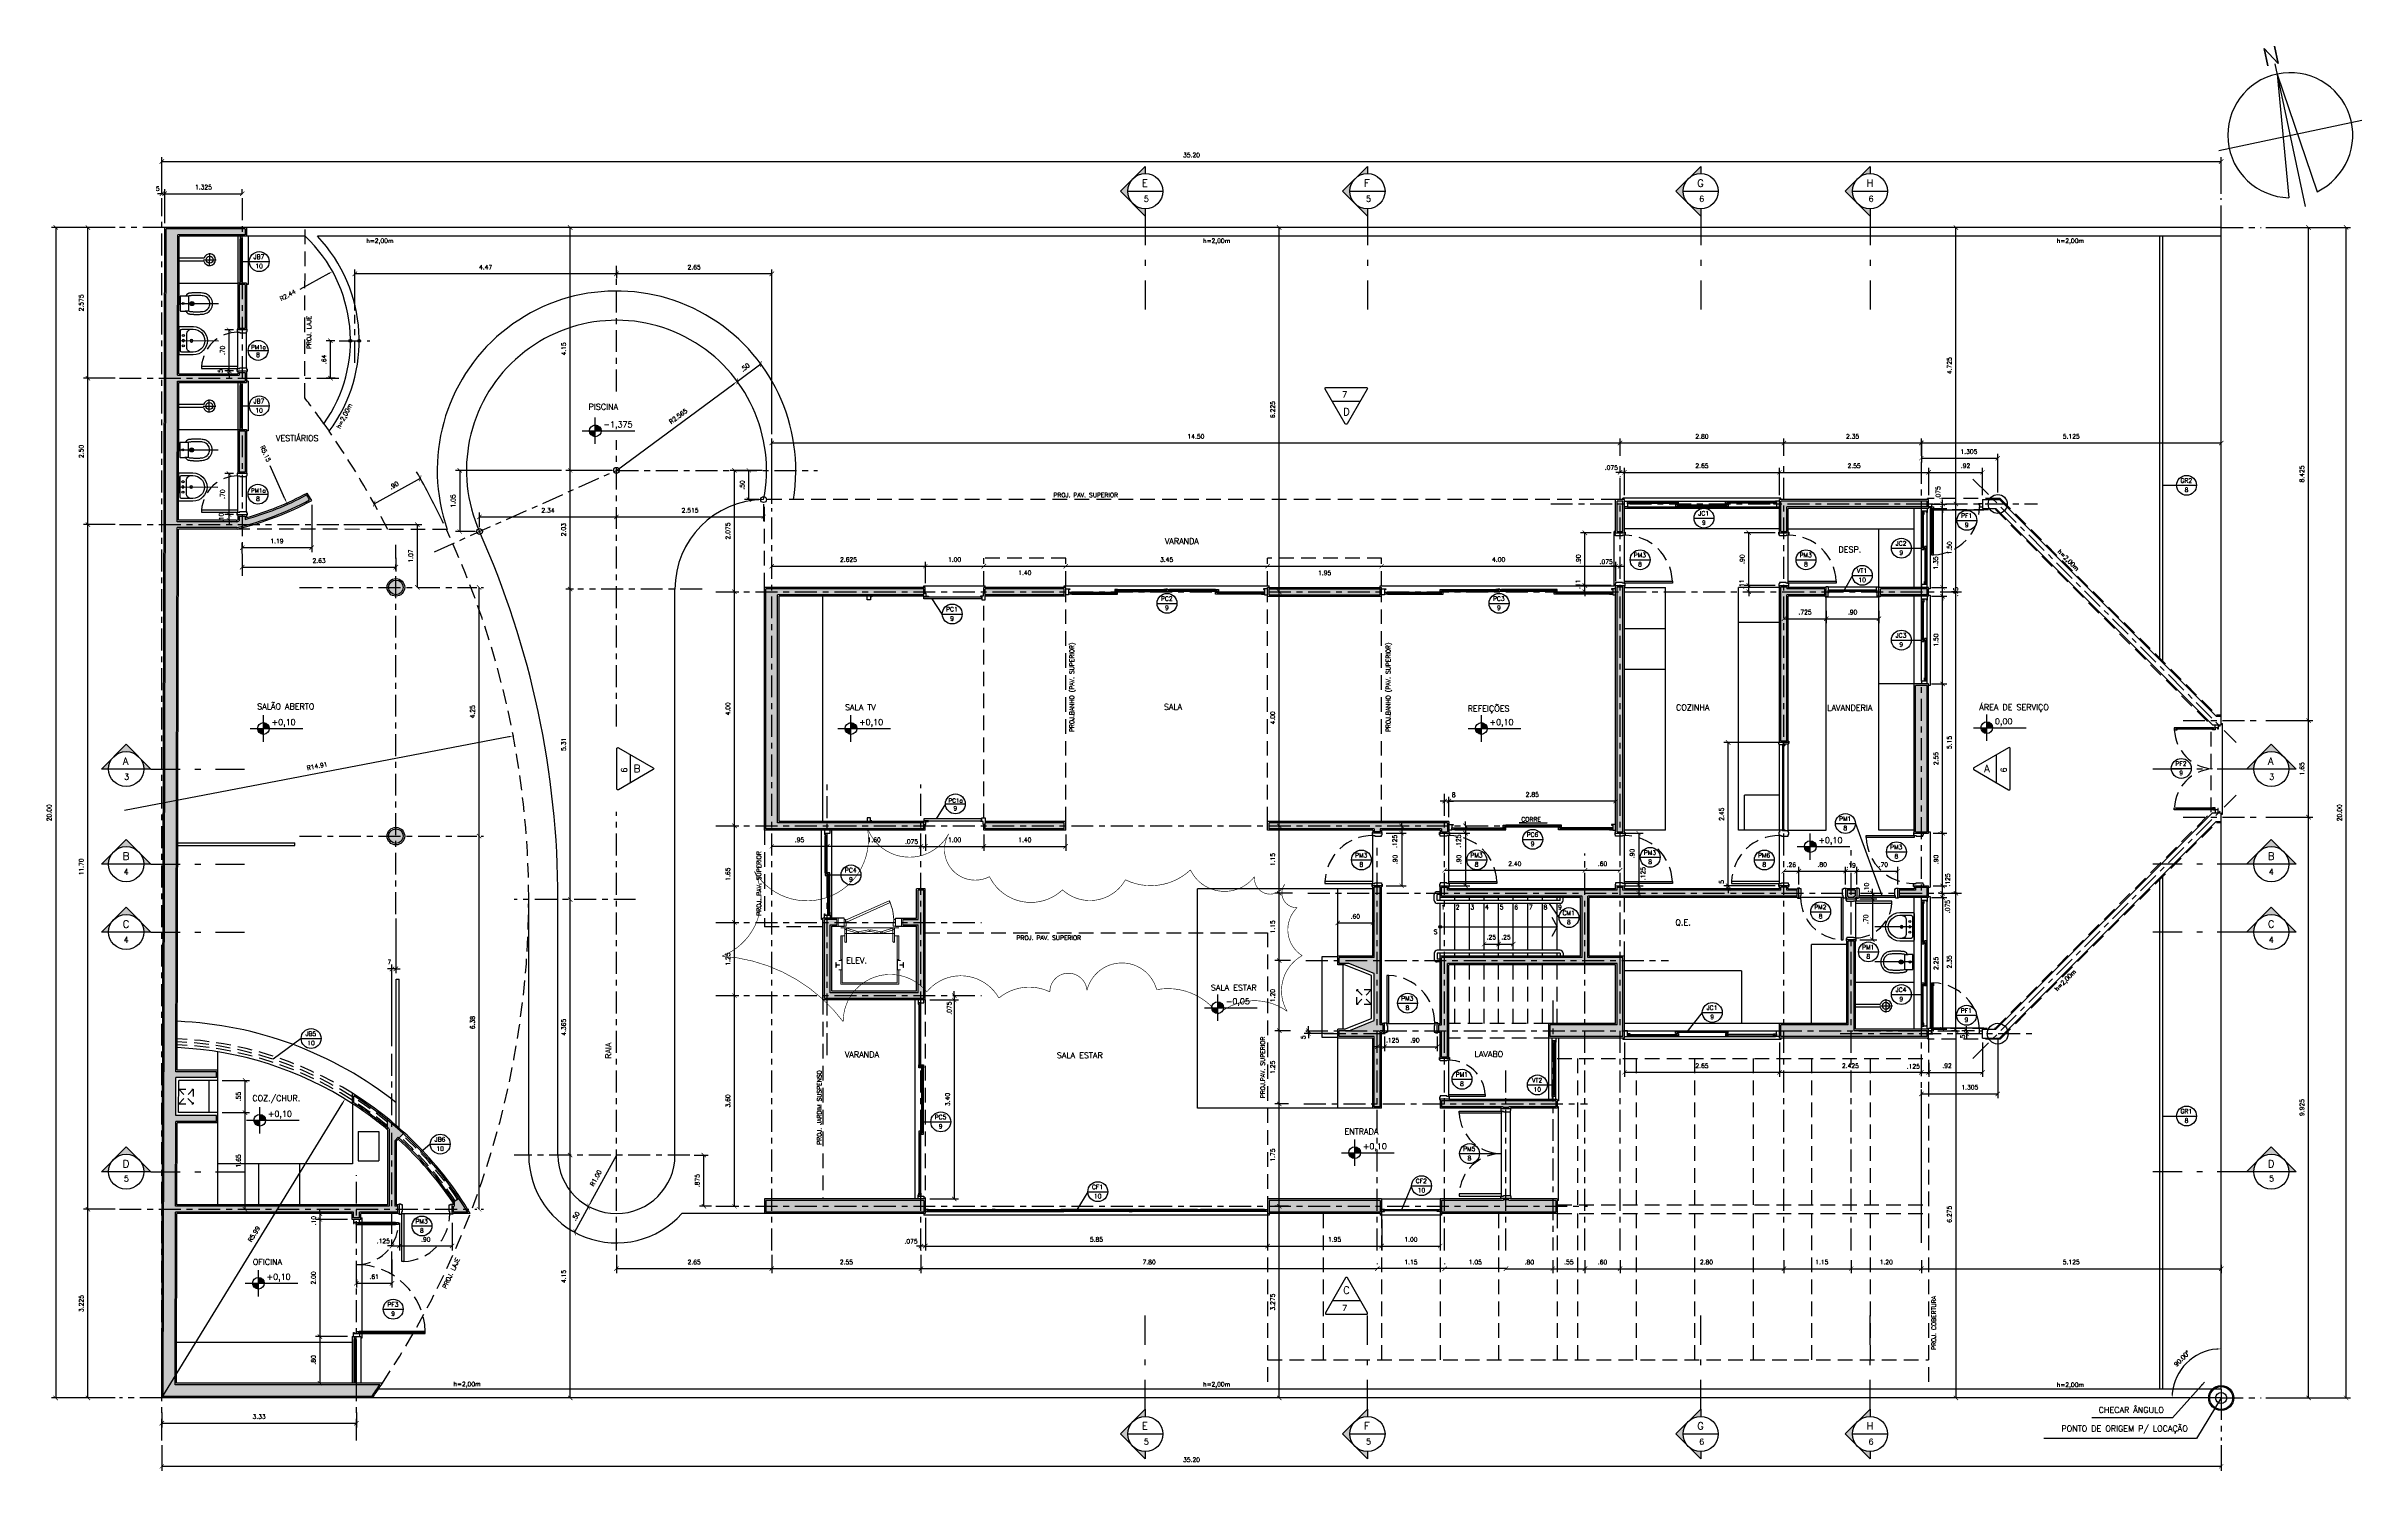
# Model space of a CAD drawing. Header units: millimetres. Extents: x 90.4 to 130, y 123.7 to 148.
import ezdxf
from ezdxf.enums import TextEntityAlignment as Align

# ---------------------------------------------------------------- set-up
doc = ezdxf.new("R2010")
doc.units = ezdxf.units.MM
for name, pattern in [('CENTER', [0.6, 0.375, -0.075, 0.075, -0.075]), ('DASHDOT', [1, 0.5, -0.25, 0, -0.25]), ('HIDDEN', [0.375, 0.25, -0.125])]:
    doc.linetypes.add(name, pattern=pattern)
for name, color, linetype in [('ALV', 5, 'Continuous'), ('CAIX', 2, 'Continuous'), ('CAIXN', 7, 'Continuous'), ('COTAS', 1, 'Continuous'), ('EIXOS', 141, 'CENTER'), ('ELEV', 7, 'Continuous'), ('LAREIRA', 7, 'Continuous'), ('LPROJ', 7, 'HIDDEN'), ('LVISTA02', 1, 'Continuous'), ('NOTAS', 2, 'Continuous'), ('PEÇAS', 7, 'Continuous'), ('PEÇAS50', 8, 'Continuous'), ('REVEST', 2, 'Continuous'), ('SOLID', 8, 'Continuous'), ('TEXT', 3, 'Continuous')]:
    doc.layers.add(name, color=color, linetype=linetype)
doc.styles.add('100-50', font='romans.shx', dxfattribs={"height": 0.125})
doc.styles.add('60-50', font='romans.shx', dxfattribs={"height": 0.075})
doc.styles.add('80-50', font='romans.shx', dxfattribs={"height": 0.1})
doc.styles.add('ROMANS', font='ROMANS.shx', dxfattribs={"height": 0.15})
doc.dimstyles.new('50', dxfattribs={"dimtxt": 0.1, "dimasz": 2.5, "dimexe": 1.25, "dimexo": 0.625, "dimgap": 0.075, "dimtad": 1, "dimzin": 0, "dimdsep": 46, "dimtxsty": '60-50', "dimcen": 2.5, "dimclrt": 3, "dimadec": 0, "dimazin": 0, "dimtfac": 1, "dimtmove": 0, "dimatfit": 3, "dimfxl": 1, "dimarcsym": 0})

# ---------------------------------------------------------------- blocks, each defined once
blk = doc.blocks.new('*D2')
at = {"color": 0, "linetype": 'ByBlock'}
blk.add_arc((127.574, 124.912), 0.839, 95.125, 174.875, dxfattribs=at)
for points in [[(127.498, 125.76), (127.499, 125.735), (127.574, 125.751)], [(126.751, 124.986), (126.726, 124.988), (126.735, 124.912)]]:
    blk.add_solid(points, dxfattribs=at)
at = {"layer": 'DEFPOINTS', "color": 0, "linetype": 'ByBlock'}
for p in [(127.574, 134.762), (127.154, 125.638), (95.974, 124.912), (127.574, 125.062), (127.574, 124.912)]:
    blk.add_point(p, dxfattribs=at)
at = {"color": 3, "linetype": 'ByBlock', "insert": (126.901, 125.585), "char_height": 0.075, "attachment_point": 5, "rotation": 45, "style": '60-50'}
blk.add_mtext('90.00°', dxfattribs=at)
blk = doc.blocks.new('_ARCHTICK')
at = {"color": 0, "linetype": 'ByBlock', "const_width": 0.15}
blk.add_lwpolyline([(-0.5, -0.5), (0.5, 0.5)], dxfattribs=at)
blk = doc.blocks.new('*D3')
at = {"color": 0, "linetype": 'ByBlock'}
for p, q in [((114.299, 127.684), (114.299, 127.668)), ((115.349, 127.593), (114.299, 127.593))]:
    blk.add_line(p, q, dxfattribs=at)
at = {"layer": 'DEFPOINTS', "color": 0, "linetype": 'ByBlock'}
for p in [(115.349, 128.062), (114.299, 127.593), (114.299, 127.434)]:
    blk.add_point(p, dxfattribs=at)
at = {"color": 0, "linetype": 'ByBlock', "xscale": 0.075, "yscale": 0.075, "zscale": 0.075, "rotation": 180}
blk.add_blockref('_ARCHTICK', (114.299, 127.593), dxfattribs=at)
at = {"color": 0, "linetype": 'ByBlock', "xscale": 0.075, "yscale": 0.075, "zscale": 0.075}
blk.add_blockref('_ARCHTICK', (115.349, 127.593), dxfattribs=at)
at = {"color": 3, "linetype": 'ByBlock', "insert": (114.824, 127.705), "char_height": 0.075, "attachment_point": 5, "style": '60-50'}
blk.add_mtext('1.05', dxfattribs=at)
blk = doc.blocks.new('*D4')
at = {"color": 0, "linetype": 'ByBlock'}
for p, q in [((113.149, 127.684), (113.149, 127.668)), ((114.299, 127.593), (113.149, 127.593))]:
    blk.add_line(p, q, dxfattribs=at)
at = {"layer": 'DEFPOINTS', "color": 0, "linetype": 'ByBlock'}
for p in [(113.149, 127.593), (113.149, 127.434), (114.299, 127.434)]:
    blk.add_point(p, dxfattribs=at)
at = {"color": 0, "linetype": 'ByBlock', "xscale": 0.075, "yscale": 0.075, "zscale": 0.075, "rotation": 180}
blk.add_blockref('_ARCHTICK', (113.149, 127.593), dxfattribs=at)
at = {"color": 0, "linetype": 'ByBlock', "xscale": 0.075, "yscale": 0.075, "zscale": 0.075}
blk.add_blockref('_ARCHTICK', (114.299, 127.593), dxfattribs=at)
at = {"color": 3, "linetype": 'ByBlock', "insert": (113.724, 127.705), "char_height": 0.075, "attachment_point": 5, "style": '60-50'}
blk.add_mtext('1.15', dxfattribs=at)
blk = doc.blocks.new('*D5')
at = {"color": 0, "linetype": 'ByBlock'}
for p, q in [((105.349, 127.357), (105.349, 127.046)), ((113.149, 127.121), (105.349, 127.121))]:
    blk.add_line(p, q, dxfattribs=at)
at = {"layer": 'DEFPOINTS', "color": 0, "linetype": 'ByBlock'}
for p in [(105.349, 127.607), (105.349, 127.121), (113.149, 126.962)]:
    blk.add_point(p, dxfattribs=at)
at = {"color": 0, "linetype": 'ByBlock', "xscale": 0.075, "yscale": 0.075, "zscale": 0.075, "rotation": 180}
blk.add_blockref('_ARCHTICK', (105.349, 127.121), dxfattribs=at)
at = {"color": 0, "linetype": 'ByBlock', "xscale": 0.075, "yscale": 0.075, "zscale": 0.075}
blk.add_blockref('_ARCHTICK', (113.149, 127.121), dxfattribs=at)
at = {"color": 3, "linetype": 'ByBlock', "insert": (109.249, 127.233), "char_height": 0.075, "attachment_point": 5, "style": '60-50'}
blk.add_mtext('7.80', dxfattribs=at)
blk = doc.blocks.new('*D6')
at = {"color": 0, "linetype": 'ByBlock'}
for p, q in [((102.799, 127.357), (102.799, 127.046)), ((105.349, 127.121), (102.799, 127.121))]:
    blk.add_line(p, q, dxfattribs=at)
at = {"layer": 'DEFPOINTS', "color": 0, "linetype": 'ByBlock'}
for p in [(102.799, 127.607), (105.349, 127.607), (102.799, 127.121)]:
    blk.add_point(p, dxfattribs=at)
at = {"color": 0, "linetype": 'ByBlock', "xscale": 0.075, "yscale": 0.075, "zscale": 0.075, "rotation": 180}
blk.add_blockref('_ARCHTICK', (102.799, 127.121), dxfattribs=at)
at = {"color": 0, "linetype": 'ByBlock', "xscale": 0.075, "yscale": 0.075, "zscale": 0.075}
blk.add_blockref('_ARCHTICK', (105.349, 127.121), dxfattribs=at)
at = {"color": 3, "linetype": 'ByBlock', "insert": (104.074, 127.233), "char_height": 0.075, "attachment_point": 5, "style": '60-50'}
blk.add_mtext('2.55', dxfattribs=at)
blk = doc.blocks.new('*D7')
at = {"color": 0, "linetype": 'ByBlock'}
for p, q in [((100.144, 127.357), (100.144, 127.046)), ((102.799, 127.121), (100.144, 127.121))]:
    blk.add_line(p, q, dxfattribs=at)
at = {"layer": 'DEFPOINTS', "color": 0, "linetype": 'ByBlock'}
for p in [(100.144, 127.607), (102.799, 127.607), (100.144, 127.121)]:
    blk.add_point(p, dxfattribs=at)
at = {"color": 0, "linetype": 'ByBlock', "xscale": 0.075, "yscale": 0.075, "zscale": 0.075, "rotation": 180}
blk.add_blockref('_ARCHTICK', (100.144, 127.121), dxfattribs=at)
at = {"color": 0, "linetype": 'ByBlock', "xscale": 0.075, "yscale": 0.075, "zscale": 0.075}
blk.add_blockref('_ARCHTICK', (102.799, 127.121), dxfattribs=at)
at = {"color": 3, "linetype": 'ByBlock', "insert": (101.472, 127.233), "char_height": 0.075, "attachment_point": 5, "style": '60-50'}
blk.add_mtext('2.65', dxfattribs=at)
blk = doc.blocks.new('*D8')
at = {"color": 0, "linetype": 'ByBlock'}
for p, q in [((92.374, 124.662), (92.374, 124.405)), ((92.374, 124.48), (95.699, 124.48)), ((95.699, 124.662), (95.699, 124.405))]:
    blk.add_line(p, q, dxfattribs=at)
at = {"layer": 'DEFPOINTS', "color": 0, "linetype": 'ByBlock'}
for p in [(92.374, 124.912), (95.699, 124.912), (95.699, 124.48)]:
    blk.add_point(p, dxfattribs=at)
at = {"color": 0, "linetype": 'ByBlock', "xscale": 0.075, "yscale": 0.075, "zscale": 0.075, "rotation": 180}
blk.add_blockref('_ARCHTICK', (92.374, 124.48), dxfattribs=at)
at = {"color": 0, "linetype": 'ByBlock', "xscale": 0.075, "yscale": 0.075, "zscale": 0.075}
blk.add_blockref('_ARCHTICK', (95.699, 124.48), dxfattribs=at)
at = {"color": 3, "linetype": 'ByBlock', "insert": (94.036, 124.593), "char_height": 0.075, "attachment_point": 5, "style": '60-50'}
blk.add_mtext('3.33', dxfattribs=at)
blk = doc.blocks.new('*D9')
at = {"color": 0, "linetype": 'ByBlock'}
for p, q in [((96.307, 127.278), (96.307, 126.797)), ((95.699, 126.941), (95.699, 126.797)), ((95.699, 126.872), (96.307, 126.872))]:
    blk.add_line(p, q, dxfattribs=at)
at = {"layer": 'DEFPOINTS', "color": 0, "linetype": 'ByBlock'}
for p in [(96.307, 127.528), (95.699, 127.191), (96.307, 126.872)]:
    blk.add_point(p, dxfattribs=at)
at = {"color": 0, "linetype": 'ByBlock', "xscale": 0.075, "yscale": 0.075, "zscale": 0.075, "rotation": 180}
blk.add_blockref('_ARCHTICK', (95.699, 126.872), dxfattribs=at)
at = {"color": 0, "linetype": 'ByBlock', "xscale": 0.075, "yscale": 0.075, "zscale": 0.075}
blk.add_blockref('_ARCHTICK', (96.307, 126.872), dxfattribs=at)
at = {"color": 3, "linetype": 'ByBlock', "insert": (96.003, 126.984), "char_height": 0.075, "attachment_point": 5, "style": '60-50'}
blk.add_mtext('.61', dxfattribs=at)
blk = doc.blocks.new('*D10')
at = {"color": 0, "linetype": 'ByBlock'}
for p, q in [((92.374, 124.107), (92.374, 123.669)), ((127.574, 124.107), (127.574, 123.669)), ((92.374, 123.744), (127.574, 123.744))]:
    blk.add_line(p, q, dxfattribs=at)
at = {"layer": 'DEFPOINTS', "color": 0, "linetype": 'ByBlock'}
for p in [(92.374, 124.182), (127.574, 124.182), (127.574, 123.744)]:
    blk.add_point(p, dxfattribs=at)
at = {"color": 0, "linetype": 'ByBlock', "xscale": 0.075, "yscale": 0.075, "zscale": 0.075, "rotation": 180}
blk.add_blockref('_ARCHTICK', (92.374, 123.744), dxfattribs=at)
at = {"color": 0, "linetype": 'ByBlock', "xscale": 0.075, "yscale": 0.075, "zscale": 0.075}
blk.add_blockref('_ARCHTICK', (127.574, 123.744), dxfattribs=at)
at = {"color": 3, "linetype": 'ByBlock', "insert": (109.974, 123.857), "char_height": 0.075, "attachment_point": 5, "style": '60-50'}
blk.add_mtext('35.20', dxfattribs=at)
blk = doc.blocks.new('*D11')
at = {"color": 0, "linetype": 'ByBlock'}
for p, q in [((122.449, 141.008), (122.449, 141.304)), ((127.574, 141.008), (127.574, 141.304)), ((127.574, 141.229), (122.449, 141.229))]:
    blk.add_line(p, q, dxfattribs=at)
at = {"layer": 'DEFPOINTS', "color": 0, "linetype": 'ByBlock'}
for p in [(122.449, 141.229), (122.449, 140.933), (127.574, 140.933)]:
    blk.add_point(p, dxfattribs=at)
at = {"color": 0, "linetype": 'ByBlock', "xscale": 0.075, "yscale": 0.075, "zscale": 0.075, "rotation": 180}
blk.add_blockref('_ARCHTICK', (122.449, 141.229), dxfattribs=at)
at = {"color": 0, "linetype": 'ByBlock', "xscale": 0.075, "yscale": 0.075, "zscale": 0.075}
blk.add_blockref('_ARCHTICK', (127.574, 141.229), dxfattribs=at)
at = {"color": 3, "linetype": 'ByBlock', "insert": (125.011, 141.342), "char_height": 0.075, "attachment_point": 5, "style": '60-50'}
blk.add_mtext('5.125', dxfattribs=at)
blk = doc.blocks.new('*D12')
at = {"color": 0, "linetype": 'ByBlock'}
for p, q in [((120.099, 141.008), (120.099, 141.304)), ((122.449, 141.229), (120.099, 141.229))]:
    blk.add_line(p, q, dxfattribs=at)
at = {"layer": 'DEFPOINTS', "color": 0, "linetype": 'ByBlock'}
for p in [(120.099, 141.229), (120.099, 140.933), (122.449, 140.933)]:
    blk.add_point(p, dxfattribs=at)
at = {"color": 0, "linetype": 'ByBlock', "xscale": 0.075, "yscale": 0.075, "zscale": 0.075, "rotation": 180}
blk.add_blockref('_ARCHTICK', (120.099, 141.229), dxfattribs=at)
at = {"color": 0, "linetype": 'ByBlock', "xscale": 0.075, "yscale": 0.075, "zscale": 0.075}
blk.add_blockref('_ARCHTICK', (122.449, 141.229), dxfattribs=at)
at = {"color": 3, "linetype": 'ByBlock', "insert": (121.274, 141.342), "char_height": 0.075, "attachment_point": 5, "style": '60-50'}
blk.add_mtext('2.35', dxfattribs=at)
blk = doc.blocks.new('*D13')
at = {"color": 0, "linetype": 'ByBlock'}
for p, q in [((117.299, 141.008), (117.299, 141.304)), ((120.099, 141.229), (117.299, 141.229))]:
    blk.add_line(p, q, dxfattribs=at)
at = {"layer": 'DEFPOINTS', "color": 0, "linetype": 'ByBlock'}
for p in [(117.299, 141.229), (117.299, 140.933), (120.099, 140.933)]:
    blk.add_point(p, dxfattribs=at)
at = {"color": 0, "linetype": 'ByBlock', "xscale": 0.075, "yscale": 0.075, "zscale": 0.075, "rotation": 180}
blk.add_blockref('_ARCHTICK', (117.299, 141.229), dxfattribs=at)
at = {"color": 0, "linetype": 'ByBlock', "xscale": 0.075, "yscale": 0.075, "zscale": 0.075}
blk.add_blockref('_ARCHTICK', (120.099, 141.229), dxfattribs=at)
at = {"color": 3, "linetype": 'ByBlock', "insert": (118.699, 141.342), "char_height": 0.075, "attachment_point": 5, "style": '60-50'}
blk.add_mtext('2.80', dxfattribs=at)
blk = doc.blocks.new('*D14')
at = {"color": 0, "linetype": 'ByBlock'}
for p, q in [((102.799, 140.189), (102.799, 141.304)), ((117.299, 141.229), (102.799, 141.229))]:
    blk.add_line(p, q, dxfattribs=at)
at = {"layer": 'DEFPOINTS', "color": 0, "linetype": 'ByBlock'}
for p in [(102.799, 141.229), (117.299, 140.933), (102.799, 140.114)]:
    blk.add_point(p, dxfattribs=at)
at = {"color": 0, "linetype": 'ByBlock', "xscale": 0.075, "yscale": 0.075, "zscale": 0.075, "rotation": 180}
blk.add_blockref('_ARCHTICK', (102.799, 141.229), dxfattribs=at)
at = {"color": 0, "linetype": 'ByBlock', "xscale": 0.075, "yscale": 0.075, "zscale": 0.075}
blk.add_blockref('_ARCHTICK', (117.299, 141.229), dxfattribs=at)
at = {"color": 3, "linetype": 'ByBlock', "insert": (110.049, 141.342), "char_height": 0.075, "attachment_point": 5, "style": '60-50'}
blk.add_mtext('14.50', dxfattribs=at)
blk = doc.blocks.new('*D15')
at = {"color": 0, "linetype": 'ByBlock'}
for p, q in [((100.144, 144.184), (100.144, 144.046)), ((102.799, 144.121), (100.144, 144.121)), ((102.799, 141.379), (102.799, 144.196))]:
    blk.add_line(p, q, dxfattribs=at)
at = {"layer": 'DEFPOINTS', "color": 0, "linetype": 'ByBlock'}
for p in [(100.144, 144.259), (100.144, 144.121), (102.799, 141.304)]:
    blk.add_point(p, dxfattribs=at)
at = {"color": 0, "linetype": 'ByBlock', "xscale": 0.075, "yscale": 0.075, "zscale": 0.075, "rotation": 180}
blk.add_blockref('_ARCHTICK', (100.144, 144.121), dxfattribs=at)
at = {"color": 0, "linetype": 'ByBlock', "xscale": 0.075, "yscale": 0.075, "zscale": 0.075}
blk.add_blockref('_ARCHTICK', (102.799, 144.121), dxfattribs=at)
at = {"color": 3, "linetype": 'ByBlock', "insert": (101.472, 144.233), "char_height": 0.075, "attachment_point": 5, "style": '60-50'}
blk.add_mtext('2.65', dxfattribs=at)
blk = doc.blocks.new('*D16')
at = {"color": 0, "linetype": 'ByBlock'}
for p, q in [((96.374, 133.104), (96.374, 132.168)), ((96.307, 132.243), (96.232, 132.243)), ((96.307, 130.922), (96.307, 132.318)), ((96.374, 132.243), (96.307, 132.243)), ((96.374, 132.243), (96.307, 132.243)), ((96.374, 132.243), (96.449, 132.243))]:
    blk.add_line(p, q, dxfattribs=at)
at = {"layer": 'DEFPOINTS', "color": 0, "linetype": 'ByBlock'}
for p in [(96.374, 133.179), (96.307, 132.243), (96.307, 130.847)]:
    blk.add_point(p, dxfattribs=at)
at = {"color": 0, "linetype": 'ByBlock', "xscale": 0.075, "yscale": 0.075, "zscale": 0.075}
blk.add_blockref('_ARCHTICK', (96.307, 132.243), dxfattribs=at)
at = {"color": 0, "linetype": 'ByBlock', "xscale": 0.075, "yscale": 0.075, "zscale": 0.075, "rotation": 180}
blk.add_blockref('_ARCHTICK', (96.374, 132.243), dxfattribs=at)
at = {"color": 3, "linetype": 'ByBlock', "insert": (96.262, 132.359), "char_height": 0.075, "attachment_point": 5, "style": '60-50'}
blk.add_mtext('7', dxfattribs=at)
blk = doc.blocks.new('*D17')
at = {"color": 0, "linetype": 'ByBlock'}
for p, q in [((92.374, 145.489), (92.299, 145.489)), ((92.374, 145.485), (92.374, 145.564)), ((92.374, 145.489), (92.423, 145.489)), ((92.374, 145.489), (92.423, 145.489)), ((92.423, 144.987), (92.423, 145.564)), ((92.423, 145.489), (92.498, 145.489))]:
    blk.add_line(p, q, dxfattribs=at)
at = {"layer": 'DEFPOINTS', "color": 0, "linetype": 'ByBlock'}
for p in [(92.374, 145.41), (92.423, 145.489), (92.423, 144.912)]:
    blk.add_point(p, dxfattribs=at)
at = {"color": 0, "linetype": 'ByBlock', "xscale": 0.075, "yscale": 0.075, "zscale": 0.075}
blk.add_blockref('_ARCHTICK', (92.374, 145.489), dxfattribs=at)
at = {"color": 0, "linetype": 'ByBlock', "xscale": 0.075, "yscale": 0.075, "zscale": 0.075, "rotation": 180}
blk.add_blockref('_ARCHTICK', (92.423, 145.489), dxfattribs=at)
at = {"color": 3, "linetype": 'ByBlock', "insert": (92.304, 145.576), "char_height": 0.075, "attachment_point": 5, "style": '60-50'}
blk.add_mtext('5', dxfattribs=at)
blk = doc.blocks.new('*D18')
at = {"color": 0, "linetype": 'ByBlock'}
for p, q in [((92.423, 145.489), (93.748, 145.489)), ((93.748, 145.485), (93.748, 145.564))]:
    blk.add_line(p, q, dxfattribs=at)
at = {"layer": 'DEFPOINTS', "color": 0, "linetype": 'ByBlock'}
for p in [(93.748, 145.489), (93.748, 145.41), (92.423, 144.912)]:
    blk.add_point(p, dxfattribs=at)
at = {"color": 0, "linetype": 'ByBlock', "xscale": 0.075, "yscale": 0.075, "zscale": 0.075, "rotation": 180}
blk.add_blockref('_ARCHTICK', (92.423, 145.489), dxfattribs=at)
at = {"color": 0, "linetype": 'ByBlock', "xscale": 0.075, "yscale": 0.075, "zscale": 0.075}
blk.add_blockref('_ARCHTICK', (93.748, 145.489), dxfattribs=at)
at = {"color": 3, "linetype": 'ByBlock', "insert": (93.085, 145.601), "char_height": 0.075, "attachment_point": 5, "style": '60-50'}
blk.add_mtext('1.325', dxfattribs=at)
blk = doc.blocks.new('*D19')
at = {"color": 0, "linetype": 'ByBlock'}
for p, q in [((93.748, 139.265), (93.748, 139.032)), ((93.748, 139.107), (96.374, 139.107)), ((96.374, 139.265), (96.374, 139.032))]:
    blk.add_line(p, q, dxfattribs=at)
at = {"layer": 'DEFPOINTS', "color": 0, "linetype": 'ByBlock'}
for p in [(93.748, 139.34), (96.374, 139.34), (96.374, 139.107)]:
    blk.add_point(p, dxfattribs=at)
at = {"color": 0, "linetype": 'ByBlock', "xscale": 0.075, "yscale": 0.075, "zscale": 0.075, "rotation": 180}
blk.add_blockref('_ARCHTICK', (93.748, 139.107), dxfattribs=at)
at = {"color": 0, "linetype": 'ByBlock', "xscale": 0.075, "yscale": 0.075, "zscale": 0.075}
blk.add_blockref('_ARCHTICK', (96.374, 139.107), dxfattribs=at)
at = {"color": 3, "linetype": 'ByBlock', "insert": (95.061, 139.219), "char_height": 0.075, "attachment_point": 5, "style": '60-50'}
blk.add_mtext('2.63', dxfattribs=at)
blk = doc.blocks.new('*D20')
at = {"color": 0, "linetype": 'ByBlock'}
for p, q in [((92.374, 145.485), (92.374, 146.113)), ((127.574, 145.485), (127.574, 146.113)), ((92.374, 146.038), (127.574, 146.038))]:
    blk.add_line(p, q, dxfattribs=at)
at = {"layer": 'DEFPOINTS', "color": 0, "linetype": 'ByBlock'}
for p in [(127.574, 146.038), (92.374, 145.41), (127.574, 145.41)]:
    blk.add_point(p, dxfattribs=at)
at = {"color": 0, "linetype": 'ByBlock', "xscale": 0.075, "yscale": 0.075, "zscale": 0.075, "rotation": 180}
blk.add_blockref('_ARCHTICK', (92.374, 146.038), dxfattribs=at)
at = {"color": 0, "linetype": 'ByBlock', "xscale": 0.075, "yscale": 0.075, "zscale": 0.075}
blk.add_blockref('_ARCHTICK', (127.574, 146.038), dxfattribs=at)
at = {"color": 3, "linetype": 'ByBlock', "insert": (109.974, 146.15), "char_height": 0.075, "attachment_point": 5, "style": '60-50'}
blk.add_mtext('35.20', dxfattribs=at)
blk = doc.blocks.new('*D21')
at = {"color": 0, "linetype": 'ByBlock'}
for p, q in [((128.335, 134.837), (129.142, 134.837)), ((129.067, 124.912), (129.067, 134.837)), ((128.335, 124.912), (129.142, 124.912))]:
    blk.add_line(p, q, dxfattribs=at)
at = {"layer": 'DEFPOINTS', "color": 0, "linetype": 'ByBlock'}
for p in [(128.26, 134.837), (129.067, 134.837), (128.26, 124.912)]:
    blk.add_point(p, dxfattribs=at)
at = {"color": 0, "linetype": 'ByBlock', "xscale": 0.075, "yscale": 0.075, "zscale": 0.075}
for p, rotation in [((129.067, 134.837), 90), ((129.067, 124.912), 270)]:
    blk.add_blockref('_ARCHTICK', p, dxfattribs=dict(at, rotation=rotation))
at = {"color": 3, "linetype": 'ByBlock', "insert": (128.954, 129.875), "char_height": 0.075, "attachment_point": 5, "rotation": 90, "style": '60-50'}
blk.add_mtext('9.925', dxfattribs=at)
blk = doc.blocks.new('*D22')
at = {"color": 0, "linetype": 'ByBlock'}
for p, q in [((128.335, 136.487), (129.142, 136.487)), ((129.067, 134.837), (129.067, 136.487))]:
    blk.add_line(p, q, dxfattribs=at)
at = {"layer": 'DEFPOINTS', "color": 0, "linetype": 'ByBlock'}
for p in [(128.26, 136.487), (129.067, 136.487), (128.26, 134.837)]:
    blk.add_point(p, dxfattribs=at)
at = {"color": 0, "linetype": 'ByBlock', "xscale": 0.075, "yscale": 0.075, "zscale": 0.075}
for p, rotation in [((129.067, 136.487), 90), ((129.067, 134.837), 270)]:
    blk.add_blockref('_ARCHTICK', p, dxfattribs=dict(at, rotation=rotation))
at = {"color": 3, "linetype": 'ByBlock', "insert": (128.954, 135.662), "char_height": 0.075, "attachment_point": 5, "rotation": 90, "style": '60-50'}
blk.add_mtext('1.65', dxfattribs=at)
blk = doc.blocks.new('*D23')
at = {"color": 0, "linetype": 'ByBlock'}
for p, q in [((128.335, 144.912), (129.142, 144.912)), ((129.067, 136.487), (129.067, 144.912))]:
    blk.add_line(p, q, dxfattribs=at)
at = {"layer": 'DEFPOINTS', "color": 0, "linetype": 'ByBlock'}
for p in [(128.26, 144.912), (129.067, 144.912), (128.26, 136.487)]:
    blk.add_point(p, dxfattribs=at)
at = {"color": 0, "linetype": 'ByBlock', "xscale": 0.075, "yscale": 0.075, "zscale": 0.075}
for p, rotation in [((129.067, 144.912), 90), ((129.067, 136.487), 270)]:
    blk.add_blockref('_ARCHTICK', p, dxfattribs=dict(at, rotation=rotation))
at = {"color": 3, "linetype": 'ByBlock', "insert": (128.954, 140.7), "char_height": 0.075, "attachment_point": 5, "rotation": 90, "style": '60-50'}
blk.add_mtext('8.425', dxfattribs=at)
blk = doc.blocks.new('*D24')
at = {"color": 0, "linetype": 'ByBlock'}
for p, q in [((128.41, 144.912), (129.784, 144.912)), ((129.709, 124.912), (129.709, 144.912)), ((128.335, 124.912), (129.784, 124.912))]:
    blk.add_line(p, q, dxfattribs=at)
at = {"layer": 'DEFPOINTS', "color": 0, "linetype": 'ByBlock'}
for p in [(128.335, 144.912), (129.709, 144.912), (128.26, 124.912)]:
    blk.add_point(p, dxfattribs=at)
at = {"color": 0, "linetype": 'ByBlock', "xscale": 0.075, "yscale": 0.075, "zscale": 0.075}
for p, rotation in [((129.709, 144.912), 90), ((129.709, 124.912), 270)]:
    blk.add_blockref('_ARCHTICK', p, dxfattribs=dict(at, rotation=rotation))
at = {"color": 3, "linetype": 'ByBlock', "insert": (129.596, 134.912), "char_height": 0.075, "attachment_point": 5, "rotation": 90, "style": '60-50'}
blk.add_mtext('20.00', dxfattribs=at)
blk = doc.blocks.new('*D25')
at = {"color": 0, "linetype": 'ByBlock'}
for p, q in [((91.573, 128.137), (91.035, 128.137)), ((91.11, 124.912), (91.11, 128.137)), ((91.573, 124.912), (91.035, 124.912))]:
    blk.add_line(p, q, dxfattribs=at)
at = {"layer": 'DEFPOINTS', "color": 0, "linetype": 'ByBlock'}
for p in [(91.11, 128.137), (91.648, 128.137), (91.648, 124.912)]:
    blk.add_point(p, dxfattribs=at)
at = {"color": 0, "linetype": 'ByBlock', "xscale": 0.075, "yscale": 0.075, "zscale": 0.075}
for p, rotation in [((91.11, 128.137), 90), ((91.11, 124.912), 270)]:
    blk.add_blockref('_ARCHTICK', p, dxfattribs=dict(at, rotation=rotation))
at = {"color": 3, "linetype": 'ByBlock', "insert": (90.997, 126.525), "char_height": 0.075, "attachment_point": 5, "rotation": 90, "style": '60-50'}
blk.add_mtext('3.225', dxfattribs=at)
blk = doc.blocks.new('*D26')
at = {"color": 0, "linetype": 'ByBlock'}
for p, q in [((91.573, 139.834), (91.035, 139.834)), ((91.11, 128.137), (91.11, 139.834))]:
    blk.add_line(p, q, dxfattribs=at)
at = {"layer": 'DEFPOINTS', "color": 0, "linetype": 'ByBlock'}
for p in [(91.11, 139.834), (91.648, 139.834), (91.648, 128.137)]:
    blk.add_point(p, dxfattribs=at)
at = {"color": 0, "linetype": 'ByBlock', "xscale": 0.075, "yscale": 0.075, "zscale": 0.075}
for p, rotation in [((91.11, 139.834), 90), ((91.11, 128.137), 270)]:
    blk.add_blockref('_ARCHTICK', p, dxfattribs=dict(at, rotation=rotation))
at = {"color": 3, "linetype": 'ByBlock', "insert": (90.997, 133.986), "char_height": 0.075, "attachment_point": 5, "rotation": 90, "style": '60-50'}
blk.add_mtext('11.70', dxfattribs=at)
blk = doc.blocks.new('*D27')
at = {"color": 0, "linetype": 'ByBlock'}
for p, q in [((91.573, 142.337), (91.035, 142.337)), ((91.11, 139.834), (91.11, 142.337))]:
    blk.add_line(p, q, dxfattribs=at)
at = {"layer": 'DEFPOINTS', "color": 0, "linetype": 'ByBlock'}
for p in [(91.11, 142.337), (91.648, 142.337), (91.648, 139.834)]:
    blk.add_point(p, dxfattribs=at)
at = {"color": 0, "linetype": 'ByBlock', "xscale": 0.075, "yscale": 0.075, "zscale": 0.075}
for p, rotation in [((91.11, 142.337), 90), ((91.11, 139.834), 270)]:
    blk.add_blockref('_ARCHTICK', p, dxfattribs=dict(at, rotation=rotation))
at = {"color": 3, "linetype": 'ByBlock', "insert": (90.997, 141.085), "char_height": 0.075, "attachment_point": 5, "rotation": 90, "style": '60-50'}
blk.add_mtext('2.50', dxfattribs=at)
blk = doc.blocks.new('*D28')
at = {"color": 0, "linetype": 'ByBlock'}
for p, q in [((91.573, 144.912), (91.035, 144.912)), ((91.11, 142.337), (91.11, 144.912))]:
    blk.add_line(p, q, dxfattribs=at)
at = {"layer": 'DEFPOINTS', "color": 0, "linetype": 'ByBlock'}
for p in [(91.11, 144.912), (91.648, 144.912), (91.648, 142.337)]:
    blk.add_point(p, dxfattribs=at)
at = {"color": 0, "linetype": 'ByBlock', "xscale": 0.075, "yscale": 0.075, "zscale": 0.075}
for p, rotation in [((91.11, 144.912), 90), ((91.11, 142.337), 270)]:
    blk.add_blockref('_ARCHTICK', p, dxfattribs=dict(at, rotation=rotation))
at = {"color": 3, "linetype": 'ByBlock', "insert": (90.997, 143.624), "char_height": 0.075, "attachment_point": 5, "rotation": 90, "style": '60-50'}
blk.add_mtext('2.575', dxfattribs=at)
blk = doc.blocks.new('*D29')
at = {"color": 0, "linetype": 'ByBlock'}
for p, q in [((91.573, 144.912), (90.485, 144.912)), ((90.56, 144.912), (90.56, 124.912)), ((91.573, 124.912), (90.485, 124.912))]:
    blk.add_line(p, q, dxfattribs=at)
at = {"layer": 'DEFPOINTS', "color": 0, "linetype": 'ByBlock'}
for p in [(91.648, 144.912), (90.56, 124.912), (91.648, 124.912)]:
    blk.add_point(p, dxfattribs=at)
at = {"color": 0, "linetype": 'ByBlock', "xscale": 0.075, "yscale": 0.075, "zscale": 0.075}
for p, rotation in [((90.56, 144.912), 90), ((90.56, 124.912), 270)]:
    blk.add_blockref('_ARCHTICK', p, dxfattribs=dict(at, rotation=rotation))
at = {"color": 3, "linetype": 'ByBlock', "insert": (90.448, 134.912), "char_height": 0.075, "attachment_point": 5, "rotation": 90, "style": '60-50'}
blk.add_mtext('20.00', dxfattribs=at)
blk = doc.blocks.new('*D30')
at = {"color": 0, "linetype": 'ByBlock'}
for p, q in [((97.796, 128.137), (97.796, 134.512)), ((97.832, 134.512), (97.871, 134.512)), ((97.832, 128.137), (97.871, 128.137))]:
    blk.add_line(p, q, dxfattribs=at)
at = {"layer": 'DEFPOINTS', "color": 0, "linetype": 'ByBlock'}
for p in [(97.757, 134.512), (97.796, 134.512), (97.757, 128.137)]:
    blk.add_point(p, dxfattribs=at)
at = {"color": 0, "linetype": 'ByBlock', "xscale": 0.075, "yscale": 0.075, "zscale": 0.075}
for p, rotation in [((97.796, 134.512), 90), ((97.796, 128.137), 270)]:
    blk.add_blockref('_ARCHTICK', p, dxfattribs=dict(at, rotation=rotation))
at = {"color": 3, "linetype": 'ByBlock', "insert": (97.684, 131.325), "char_height": 0.075, "attachment_point": 5, "rotation": 90, "style": '60-50'}
blk.add_mtext('6.38', dxfattribs=at)
blk = doc.blocks.new('*D31')
at = {"color": 0, "linetype": 'ByBlock'}
for p, q in [((97.796, 134.512), (97.796, 138.762)), ((97.832, 138.762), (97.871, 138.762))]:
    blk.add_line(p, q, dxfattribs=at)
at = {"layer": 'DEFPOINTS', "color": 0, "linetype": 'ByBlock'}
for p in [(97.757, 138.762), (97.796, 138.762), (97.757, 134.512)]:
    blk.add_point(p, dxfattribs=at)
at = {"color": 0, "linetype": 'ByBlock', "xscale": 0.075, "yscale": 0.075, "zscale": 0.075}
for p, rotation in [((97.796, 138.762), 90), ((97.796, 134.512), 270)]:
    blk.add_blockref('_ARCHTICK', p, dxfattribs=dict(at, rotation=rotation))
at = {"color": 3, "linetype": 'ByBlock', "insert": (97.684, 136.637), "char_height": 0.075, "attachment_point": 5, "rotation": 90, "style": '60-50'}
blk.add_mtext('4.25', dxfattribs=at)
blk = doc.blocks.new('*D32')
at = {"color": 0, "linetype": 'ByBlock'}
for p, q in [((95.484, 139.834), (96.815, 139.834)), ((96.74, 139.834), (96.74, 138.762)), ((96.76, 138.762), (96.815, 138.762))]:
    blk.add_line(p, q, dxfattribs=at)
at = {"layer": 'DEFPOINTS', "color": 0, "linetype": 'ByBlock'}
for p in [(95.409, 139.834), (96.685, 138.762), (96.74, 138.762)]:
    blk.add_point(p, dxfattribs=at)
at = {"color": 0, "linetype": 'ByBlock', "xscale": 0.075, "yscale": 0.075, "zscale": 0.075}
for p, rotation in [((96.74, 139.834), 90), ((96.74, 138.762), 270)]:
    blk.add_blockref('_ARCHTICK', p, dxfattribs=dict(at, rotation=rotation))
at = {"color": 3, "linetype": 'ByBlock', "insert": (96.627, 139.298), "char_height": 0.075, "attachment_point": 5, "rotation": 90, "style": '60-50'}
blk.add_mtext('1.07', dxfattribs=at)
blk = doc.blocks.new('*D33')
at = {"color": 0, "linetype": 'ByBlock'}
for p, q in [((123.061, 133.537), (122.965, 133.537)), ((123.04, 131.187), (123.04, 133.537)), ((123.061, 131.187), (122.965, 131.187))]:
    blk.add_line(p, q, dxfattribs=at)
at = {"layer": 'DEFPOINTS', "color": 0, "linetype": 'ByBlock'}
for p in [(123.04, 133.537), (123.136, 133.537), (123.136, 131.187)]:
    blk.add_point(p, dxfattribs=at)
at = {"color": 0, "linetype": 'ByBlock', "xscale": 0.075, "yscale": 0.075, "zscale": 0.075}
for p, rotation in [((123.04, 133.537), 90), ((123.04, 131.187), 270)]:
    blk.add_blockref('_ARCHTICK', p, dxfattribs=dict(at, rotation=rotation))
at = {"color": 3, "linetype": 'ByBlock', "insert": (122.928, 132.362), "char_height": 0.075, "attachment_point": 5, "rotation": 90, "style": '60-50'}
blk.add_mtext('2.35', dxfattribs=at)
blk = doc.blocks.new('*D34')
at = {"color": 0, "linetype": 'ByBlock'}
for p, q in [((123.061, 138.687), (122.965, 138.687)), ((123.04, 133.537), (123.04, 138.687))]:
    blk.add_line(p, q, dxfattribs=at)
at = {"layer": 'DEFPOINTS', "color": 0, "linetype": 'ByBlock'}
for p in [(123.04, 138.687), (123.136, 138.687), (123.136, 133.537)]:
    blk.add_point(p, dxfattribs=at)
at = {"color": 0, "linetype": 'ByBlock', "xscale": 0.075, "yscale": 0.075, "zscale": 0.075}
for p, rotation in [((123.04, 138.687), 90), ((123.04, 133.537), 270)]:
    blk.add_blockref('_ARCHTICK', p, dxfattribs=dict(at, rotation=rotation))
at = {"color": 3, "linetype": 'ByBlock', "insert": (122.928, 136.112), "char_height": 0.075, "attachment_point": 5, "rotation": 90, "style": '60-50'}
blk.add_mtext('5.15', dxfattribs=at)
blk = doc.blocks.new('*D35')
at = {"color": 0, "linetype": 'ByBlock'}
for p, q in [((123.061, 140.187), (122.965, 140.187)), ((123.04, 138.687), (123.04, 140.187))]:
    blk.add_line(p, q, dxfattribs=at)
at = {"layer": 'DEFPOINTS', "color": 0, "linetype": 'ByBlock'}
for p in [(123.04, 140.187), (123.136, 140.187), (123.136, 138.687)]:
    blk.add_point(p, dxfattribs=at)
at = {"color": 0, "linetype": 'ByBlock', "xscale": 0.075, "yscale": 0.075, "zscale": 0.075}
for p, rotation in [((123.04, 140.187), 90), ((123.04, 138.687), 270)]:
    blk.add_blockref('_ARCHTICK', p, dxfattribs=dict(at, rotation=rotation))
at = {"color": 3, "linetype": 'ByBlock', "insert": (122.928, 139.437), "char_height": 0.075, "attachment_point": 5, "rotation": 90, "style": '60-50'}
blk.add_mtext('1.50', dxfattribs=at)
blk = doc.blocks.new('*D36')
at = {"color": 0, "linetype": 'ByBlock'}
blk.add_line((123.04, 140.187), (123.04, 144.912), dxfattribs=at)
at = {"layer": 'DEFPOINTS', "color": 0, "linetype": 'ByBlock'}
for p in [(123.04, 144.912), (123.04, 144.912), (123.136, 140.187)]:
    blk.add_point(p, dxfattribs=at)
at = {"color": 0, "linetype": 'ByBlock', "xscale": 0.075, "yscale": 0.075, "zscale": 0.075}
for p, rotation in [((123.04, 144.912), 90), ((123.04, 140.187), 270)]:
    blk.add_blockref('_ARCHTICK', p, dxfattribs=dict(at, rotation=rotation))
at = {"color": 3, "linetype": 'ByBlock', "insert": (122.928, 142.55), "char_height": 0.075, "attachment_point": 5, "rotation": 90, "style": '60-50'}
blk.add_mtext('4.725', dxfattribs=at)
blk = doc.blocks.new('*D37')
at = {"color": 0, "linetype": 'ByBlock'}
for p, q in [((123.04, 131.187), (123.04, 124.912)), ((122.986, 124.912), (122.965, 124.912))]:
    blk.add_line(p, q, dxfattribs=at)
at = {"layer": 'DEFPOINTS', "color": 0, "linetype": 'ByBlock'}
for p in [(123.04, 131.187), (123.04, 124.912), (123.061, 124.912)]:
    blk.add_point(p, dxfattribs=at)
at = {"color": 0, "linetype": 'ByBlock', "xscale": 0.075, "yscale": 0.075, "zscale": 0.075}
for p, rotation in [((123.04, 131.187), 90), ((123.04, 124.912), 270)]:
    blk.add_blockref('_ARCHTICK', p, dxfattribs=dict(at, rotation=rotation))
at = {"color": 3, "linetype": 'ByBlock', "insert": (122.928, 128.05), "char_height": 0.075, "attachment_point": 5, "rotation": 90, "style": '60-50'}
blk.add_mtext('6.275', dxfattribs=at)
blk = doc.blocks.new('*D38')
at = {"color": 0, "linetype": 'ByBlock'}
for p, q in [((111.821, 128.187), (111.587, 128.187)), ((111.662, 124.912), (111.662, 128.187)), ((111.821, 124.912), (111.587, 124.912))]:
    blk.add_line(p, q, dxfattribs=at)
at = {"layer": 'DEFPOINTS', "color": 0, "linetype": 'ByBlock'}
for p in [(111.662, 128.187), (111.896, 128.187), (111.896, 124.912)]:
    blk.add_point(p, dxfattribs=at)
at = {"color": 0, "linetype": 'ByBlock', "xscale": 0.075, "yscale": 0.075, "zscale": 0.075}
for p, rotation in [((111.662, 128.187), 90), ((111.662, 124.912), 270)]:
    blk.add_blockref('_ARCHTICK', p, dxfattribs=dict(at, rotation=rotation))
at = {"color": 3, "linetype": 'ByBlock', "insert": (111.549, 126.55), "char_height": 0.075, "attachment_point": 5, "rotation": 90, "style": '60-50'}
blk.add_mtext('3.275', dxfattribs=at)
blk = doc.blocks.new('*D39')
at = {"color": 0, "linetype": 'ByBlock'}
for p, q in [((111.821, 129.937), (111.587, 129.937)), ((111.662, 128.187), (111.662, 129.937))]:
    blk.add_line(p, q, dxfattribs=at)
at = {"layer": 'DEFPOINTS', "color": 0, "linetype": 'ByBlock'}
for p in [(111.662, 129.937), (111.896, 129.937), (111.896, 128.187)]:
    blk.add_point(p, dxfattribs=at)
at = {"color": 0, "linetype": 'ByBlock', "xscale": 0.075, "yscale": 0.075, "zscale": 0.075}
for p, rotation in [((111.662, 129.937), 90), ((111.662, 128.187), 270)]:
    blk.add_blockref('_ARCHTICK', p, dxfattribs=dict(at, rotation=rotation))
at = {"color": 3, "linetype": 'ByBlock', "insert": (111.549, 129.062), "char_height": 0.075, "attachment_point": 5, "rotation": 90, "style": '60-50'}
blk.add_mtext('1.75', dxfattribs=at)
blk = doc.blocks.new('*D40')
at = {"color": 0, "linetype": 'ByBlock'}
for p, q in [((111.854, 131.187), (111.587, 131.187)), ((111.662, 129.937), (111.662, 131.187))]:
    blk.add_line(p, q, dxfattribs=at)
at = {"layer": 'DEFPOINTS', "color": 0, "linetype": 'ByBlock'}
for p in [(111.662, 131.187), (111.929, 131.187), (111.896, 129.937)]:
    blk.add_point(p, dxfattribs=at)
at = {"color": 0, "linetype": 'ByBlock', "xscale": 0.075, "yscale": 0.075, "zscale": 0.075}
for p, rotation in [((111.662, 131.187), 90), ((111.662, 129.937), 270)]:
    blk.add_blockref('_ARCHTICK', p, dxfattribs=dict(at, rotation=rotation))
at = {"color": 3, "linetype": 'ByBlock', "insert": (111.549, 130.562), "char_height": 0.075, "attachment_point": 5, "rotation": 90, "style": '60-50'}
blk.add_mtext('1.25', dxfattribs=at)
blk = doc.blocks.new('*D41')
at = {"color": 0, "linetype": 'ByBlock'}
for p, q in [((111.854, 132.387), (111.587, 132.387)), ((111.662, 131.187), (111.662, 132.387))]:
    blk.add_line(p, q, dxfattribs=at)
at = {"layer": 'DEFPOINTS', "color": 0, "linetype": 'ByBlock'}
for p in [(111.662, 132.387), (111.929, 132.387), (111.929, 131.187)]:
    blk.add_point(p, dxfattribs=at)
at = {"color": 0, "linetype": 'ByBlock', "xscale": 0.075, "yscale": 0.075, "zscale": 0.075}
for p, rotation in [((111.662, 132.387), 90), ((111.662, 131.187), 270)]:
    blk.add_blockref('_ARCHTICK', p, dxfattribs=dict(at, rotation=rotation))
at = {"color": 3, "linetype": 'ByBlock', "insert": (111.549, 131.787), "char_height": 0.075, "attachment_point": 5, "rotation": 90, "style": '60-50'}
blk.add_mtext('1.20', dxfattribs=at)
blk = doc.blocks.new('*D42')
at = {"color": 0, "linetype": 'ByBlock'}
for p, q in [((111.886, 133.537), (111.587, 133.537)), ((111.662, 132.387), (111.662, 133.537))]:
    blk.add_line(p, q, dxfattribs=at)
at = {"layer": 'DEFPOINTS', "color": 0, "linetype": 'ByBlock'}
for p in [(111.662, 133.537), (111.961, 133.537), (111.929, 132.387)]:
    blk.add_point(p, dxfattribs=at)
at = {"color": 0, "linetype": 'ByBlock', "xscale": 0.075, "yscale": 0.075, "zscale": 0.075}
for p, rotation in [((111.662, 133.537), 90), ((111.662, 132.387), 270)]:
    blk.add_blockref('_ARCHTICK', p, dxfattribs=dict(at, rotation=rotation))
at = {"color": 3, "linetype": 'ByBlock', "insert": (111.549, 132.962), "char_height": 0.075, "attachment_point": 5, "rotation": 90, "style": '60-50'}
blk.add_mtext('1.15', dxfattribs=at)
blk = doc.blocks.new('*D43')
at = {"color": 0, "linetype": 'ByBlock'}
blk.add_line((111.662, 133.537), (111.662, 134.687), dxfattribs=at)
at = {"layer": 'DEFPOINTS', "color": 0, "linetype": 'ByBlock'}
for p in [(111.662, 134.687), (111.662, 134.687), (111.961, 133.537)]:
    blk.add_point(p, dxfattribs=at)
at = {"color": 0, "linetype": 'ByBlock', "xscale": 0.075, "yscale": 0.075, "zscale": 0.075}
for p, rotation in [((111.662, 134.687), 90), ((111.662, 133.537), 270)]:
    blk.add_blockref('_ARCHTICK', p, dxfattribs=dict(at, rotation=rotation))
at = {"color": 3, "linetype": 'ByBlock', "insert": (111.549, 134.112), "char_height": 0.075, "attachment_point": 5, "rotation": 90, "style": '60-50'}
blk.add_mtext('1.15', dxfattribs=at)
blk = doc.blocks.new('*D44')
at = {"color": 0, "linetype": 'ByBlock'}
blk.add_line((111.473, 134.687), (111.473, 138.687), dxfattribs=at)
at = {"layer": 'DEFPOINTS', "color": 0, "linetype": 'ByBlock'}
for p in [(111.473, 138.687), (111.473, 138.687), (111.473, 134.687)]:
    blk.add_point(p, dxfattribs=at)
at = {"color": 0, "linetype": 'ByBlock', "xscale": 0.075, "yscale": 0.075, "zscale": 0.075}
for p, rotation in [((111.473, 138.687), 90), ((111.473, 134.687), 270)]:
    blk.add_blockref('_ARCHTICK', p, dxfattribs=dict(at, rotation=rotation))
at = {"color": 3, "linetype": 'ByBlock', "insert": (111.361, 136.532), "char_height": 0.075, "attachment_point": 5, "rotation": 90, "style": '60-50'}
blk.add_mtext('4.00', dxfattribs=at)
blk = doc.blocks.new('*D45')
at = {"color": 0, "linetype": 'ByBlock'}
blk.add_line((111.473, 138.687), (111.473, 144.912), dxfattribs=at)
at = {"layer": 'DEFPOINTS', "color": 0, "linetype": 'ByBlock'}
for p in [(111.473, 144.912), (111.473, 144.912), (111.473, 138.687)]:
    blk.add_point(p, dxfattribs=at)
at = {"color": 0, "linetype": 'ByBlock', "xscale": 0.075, "yscale": 0.075, "zscale": 0.075}
for p, rotation in [((111.473, 144.912), 90), ((111.473, 138.687), 270)]:
    blk.add_blockref('_ARCHTICK', p, dxfattribs=dict(at, rotation=rotation))
at = {"color": 3, "linetype": 'ByBlock', "insert": (111.361, 141.8), "char_height": 0.075, "attachment_point": 5, "rotation": 90, "style": '60-50'}
blk.add_mtext('6.225', dxfattribs=at)
blk = doc.blocks.new('*D46')
at = {"color": 0, "linetype": 'ByBlock'}
for p, q in [((101.92, 131.787), (102.236, 131.787)), ((102.161, 128.187), (102.161, 131.787)), ((101.92, 128.187), (102.236, 128.187))]:
    blk.add_line(p, q, dxfattribs=at)
at = {"layer": 'DEFPOINTS', "color": 0, "linetype": 'ByBlock'}
for p in [(101.845, 131.787), (102.161, 131.787), (101.845, 128.187)]:
    blk.add_point(p, dxfattribs=at)
at = {"color": 0, "linetype": 'ByBlock', "xscale": 0.075, "yscale": 0.075, "zscale": 0.075}
for p, rotation in [((102.161, 131.787), 90), ((102.161, 128.187), 270)]:
    blk.add_blockref('_ARCHTICK', p, dxfattribs=dict(at, rotation=rotation))
at = {"color": 3, "linetype": 'ByBlock', "insert": (102.049, 129.987), "char_height": 0.075, "attachment_point": 5, "rotation": 90, "style": '60-50'}
blk.add_mtext('3.60', dxfattribs=at)
blk = doc.blocks.new('*D47')
at = {"color": 0, "linetype": 'ByBlock'}
for p, q in [((101.92, 133.037), (102.236, 133.037)), ((102.161, 131.787), (102.161, 133.037))]:
    blk.add_line(p, q, dxfattribs=at)
at = {"layer": 'DEFPOINTS', "color": 0, "linetype": 'ByBlock'}
for p in [(101.845, 133.037), (102.161, 133.037), (101.845, 131.787)]:
    blk.add_point(p, dxfattribs=at)
at = {"color": 0, "linetype": 'ByBlock', "xscale": 0.075, "yscale": 0.075, "zscale": 0.075}
for p, rotation in [((102.161, 133.037), 90), ((102.161, 131.787), 270)]:
    blk.add_blockref('_ARCHTICK', p, dxfattribs=dict(at, rotation=rotation))
at = {"color": 3, "linetype": 'ByBlock', "insert": (102.049, 132.412), "char_height": 0.075, "attachment_point": 5, "rotation": 90, "style": '60-50'}
blk.add_mtext('1.25', dxfattribs=at)
blk = doc.blocks.new('*D48')
at = {"color": 0, "linetype": 'ByBlock'}
for p, q in [((101.92, 134.687), (102.236, 134.687)), ((102.161, 133.037), (102.161, 134.687))]:
    blk.add_line(p, q, dxfattribs=at)
at = {"layer": 'DEFPOINTS', "color": 0, "linetype": 'ByBlock'}
for p in [(101.845, 134.687), (102.161, 134.687), (101.845, 133.037)]:
    blk.add_point(p, dxfattribs=at)
at = {"color": 0, "linetype": 'ByBlock', "xscale": 0.075, "yscale": 0.075, "zscale": 0.075}
for p, rotation in [((102.161, 134.687), 90), ((102.161, 133.037), 270)]:
    blk.add_blockref('_ARCHTICK', p, dxfattribs=dict(at, rotation=rotation))
at = {"color": 3, "linetype": 'ByBlock', "insert": (102.049, 133.862), "char_height": 0.075, "attachment_point": 5, "rotation": 90, "style": '60-50'}
blk.add_mtext('1.65', dxfattribs=at)
blk = doc.blocks.new('*D49')
at = {"color": 0, "linetype": 'ByBlock'}
for p, q in [((101.92, 138.687), (102.236, 138.687)), ((102.161, 134.687), (102.161, 138.687))]:
    blk.add_line(p, q, dxfattribs=at)
at = {"layer": 'DEFPOINTS', "color": 0, "linetype": 'ByBlock'}
for p in [(101.845, 138.687), (102.161, 138.687), (101.845, 134.687)]:
    blk.add_point(p, dxfattribs=at)
at = {"color": 0, "linetype": 'ByBlock', "xscale": 0.075, "yscale": 0.075, "zscale": 0.075}
for p, rotation in [((102.161, 138.687), 90), ((102.161, 134.687), 270)]:
    blk.add_blockref('_ARCHTICK', p, dxfattribs=dict(at, rotation=rotation))
at = {"color": 3, "linetype": 'ByBlock', "insert": (102.049, 136.687), "char_height": 0.075, "attachment_point": 5, "rotation": 90, "style": '60-50'}
blk.add_mtext('4.00', dxfattribs=at)
blk = doc.blocks.new('*D50')
at = {"color": 0, "linetype": 'ByBlock'}
for p, q in [((102.634, 140.762), (102.086, 140.762)), ((102.161, 138.687), (102.161, 140.762))]:
    blk.add_line(p, q, dxfattribs=at)
at = {"layer": 'DEFPOINTS', "color": 0, "linetype": 'ByBlock'}
for p in [(102.161, 140.762), (102.709, 140.762), (101.845, 138.687)]:
    blk.add_point(p, dxfattribs=at)
at = {"color": 0, "linetype": 'ByBlock', "xscale": 0.075, "yscale": 0.075, "zscale": 0.075}
for p, rotation in [((102.161, 140.762), 90), ((102.161, 138.687), 270)]:
    blk.add_blockref('_ARCHTICK', p, dxfattribs=dict(at, rotation=rotation))
at = {"color": 3, "linetype": 'ByBlock', "insert": (102.049, 139.725), "char_height": 0.075, "attachment_point": 5, "rotation": 90, "style": '60-50'}
blk.add_mtext('2.075', dxfattribs=at)
blk = doc.blocks.new('*D51')
at = {"color": 0, "linetype": 'ByBlock'}
for p, q in [((101.471, 129.062), (101.713, 129.062)), ((101.638, 128.187), (101.638, 129.062)), ((101.77, 128.187), (101.563, 128.187))]:
    blk.add_line(p, q, dxfattribs=at)
at = {"layer": 'DEFPOINTS', "color": 0, "linetype": 'ByBlock'}
for p in [(101.396, 129.062), (101.638, 129.062), (101.845, 128.187)]:
    blk.add_point(p, dxfattribs=at)
at = {"color": 0, "linetype": 'ByBlock', "xscale": 0.075, "yscale": 0.075, "zscale": 0.075}
for p, rotation in [((101.638, 129.062), 90), ((101.638, 128.187), 270)]:
    blk.add_blockref('_ARCHTICK', p, dxfattribs=dict(at, rotation=rotation))
at = {"color": 3, "linetype": 'ByBlock', "insert": (101.526, 128.625), "char_height": 0.075, "attachment_point": 5, "rotation": 90, "style": '60-50'}
blk.add_mtext('.875', dxfattribs=at)
blk = doc.blocks.new('*D52')
at = {"color": 0, "linetype": 'ByBlock'}
blk.add_line((99.353, 124.912), (99.353, 129.062), dxfattribs=at)
at = {"layer": 'DEFPOINTS', "color": 0, "linetype": 'ByBlock'}
for p in [(99.353, 129.062), (99.353, 129.062), (99.353, 124.912)]:
    blk.add_point(p, dxfattribs=at)
at = {"color": 0, "linetype": 'ByBlock', "xscale": 0.075, "yscale": 0.075, "zscale": 0.075}
for p, rotation in [((99.353, 129.062), 90), ((99.353, 124.912), 270)]:
    blk.add_blockref('_ARCHTICK', p, dxfattribs=dict(at, rotation=rotation))
at = {"color": 3, "linetype": 'ByBlock', "insert": (99.241, 126.987), "char_height": 0.075, "attachment_point": 5, "rotation": 90, "style": '60-50'}
blk.add_mtext('4.15', dxfattribs=at)
blk = doc.blocks.new('*D53')
at = {"color": 0, "linetype": 'ByBlock'}
blk.add_line((99.353, 129.062), (99.353, 133.427), dxfattribs=at)
at = {"layer": 'DEFPOINTS', "color": 0, "linetype": 'ByBlock'}
for p in [(99.353, 133.427), (99.353, 133.427), (99.353, 129.062)]:
    blk.add_point(p, dxfattribs=at)
at = {"color": 0, "linetype": 'ByBlock', "xscale": 0.075, "yscale": 0.075, "zscale": 0.075}
for p, rotation in [((99.353, 133.427), 90), ((99.353, 129.062), 270)]:
    blk.add_blockref('_ARCHTICK', p, dxfattribs=dict(at, rotation=rotation))
at = {"color": 3, "linetype": 'ByBlock', "insert": (99.241, 131.245), "char_height": 0.075, "attachment_point": 5, "rotation": 90, "style": '60-50'}
blk.add_mtext('4.365', dxfattribs=at)
blk = doc.blocks.new('*D54')
at = {"color": 0, "linetype": 'ByBlock'}
for p, q in [((99.408, 138.733), (99.278, 138.733)), ((99.353, 133.427), (99.353, 138.733))]:
    blk.add_line(p, q, dxfattribs=at)
at = {"layer": 'DEFPOINTS', "color": 0, "linetype": 'ByBlock'}
for p in [(99.353, 138.733), (99.483, 138.733), (99.353, 133.427)]:
    blk.add_point(p, dxfattribs=at)
at = {"color": 0, "linetype": 'ByBlock', "xscale": 0.075, "yscale": 0.075, "zscale": 0.075}
for p, rotation in [((99.353, 138.733), 90), ((99.353, 133.427), 270)]:
    blk.add_blockref('_ARCHTICK', p, dxfattribs=dict(at, rotation=rotation))
at = {"color": 3, "linetype": 'ByBlock', "insert": (99.241, 136.08), "char_height": 0.075, "attachment_point": 5, "rotation": 90, "style": '60-50'}
blk.add_mtext('5.31', dxfattribs=at)
blk = doc.blocks.new('*D55')
at = {"color": 0, "linetype": 'ByBlock'}
for p, q in [((100.069, 140.762), (99.278, 140.762)), ((99.353, 138.733), (99.353, 140.762))]:
    blk.add_line(p, q, dxfattribs=at)
at = {"layer": 'DEFPOINTS', "color": 0, "linetype": 'ByBlock'}
for p in [(99.353, 140.762), (100.144, 140.762), (99.483, 138.733)]:
    blk.add_point(p, dxfattribs=at)
at = {"color": 0, "linetype": 'ByBlock', "xscale": 0.075, "yscale": 0.075, "zscale": 0.075}
for p, rotation in [((99.353, 140.762), 90), ((99.353, 138.733), 270)]:
    blk.add_blockref('_ARCHTICK', p, dxfattribs=dict(at, rotation=rotation))
at = {"color": 3, "linetype": 'ByBlock', "insert": (99.241, 139.748), "char_height": 0.075, "attachment_point": 5, "rotation": 90, "style": '60-50'}
blk.add_mtext('2.03', dxfattribs=at)
blk = doc.blocks.new('*D56')
at = {"color": 0, "linetype": 'ByBlock'}
blk.add_line((99.353, 140.762), (99.353, 144.912), dxfattribs=at)
at = {"layer": 'DEFPOINTS', "color": 0, "linetype": 'ByBlock'}
for p in [(99.353, 144.912), (99.353, 144.912), (100.144, 140.762)]:
    blk.add_point(p, dxfattribs=at)
at = {"color": 0, "linetype": 'ByBlock', "xscale": 0.075, "yscale": 0.075, "zscale": 0.075}
for p, rotation in [((99.353, 144.912), 90), ((99.353, 140.762), 270)]:
    blk.add_blockref('_ARCHTICK', p, dxfattribs=dict(at, rotation=rotation))
at = {"color": 3, "linetype": 'ByBlock', "insert": (99.241, 142.837), "char_height": 0.075, "attachment_point": 5, "rotation": 90, "style": '60-50'}
blk.add_mtext('4.15', dxfattribs=at)
blk = doc.blocks.new('*D57')
at = {"color": 0, "linetype": 'ByBlock'}
blk.add_line((100.144, 140.762), (102.149, 142.239), dxfattribs=at)
blk.add_solid([(102.141, 142.249), (102.156, 142.229), (102.209, 142.283)], dxfattribs=at)
at = {"layer": 'DEFPOINTS', "color": 0, "linetype": 'ByBlock'}
for p in [(102.209, 142.283), (100.144, 140.762)]:
    blk.add_point(p, dxfattribs=at)
at = {"color": 3, "linetype": 'ByBlock', "insert": (101.2, 141.687), "char_height": 0.075, "attachment_point": 5, "rotation": 36.3821, "style": '60-50'}
blk.add_mtext('R2.565', dxfattribs=at)
blk = doc.blocks.new('*D58')
at = {"color": 0, "linetype": 'ByBlock'}
blk.add_line((102.209, 142.283), (102.612, 142.58), dxfattribs=at)
at = {"layer": 'DEFPOINTS', "color": 0, "linetype": 'ByBlock'}
for p in [(102.612, 142.58), (102.612, 142.58), (102.209, 142.283)]:
    blk.add_point(p, dxfattribs=at)
at = {"color": 0, "linetype": 'ByBlock', "xscale": 0.075, "yscale": 0.075, "zscale": 0.075}
for p, rotation in [((102.612, 142.58), 36.38209981331818), ((102.209, 142.283), 216.3820998133182)]:
    blk.add_blockref('_ARCHTICK', p, dxfattribs=dict(at, rotation=rotation))
at = {"color": 3, "linetype": 'ByBlock', "insert": (102.344, 142.522), "char_height": 0.075, "attachment_point": 5, "rotation": 36.3821, "style": '60-50'}
blk.add_mtext('.50', dxfattribs=at)
blk = doc.blocks.new('*D59')
at = {"color": 0, "linetype": 'ByBlock'}
blk.add_line((100.144, 129.062), (99.703, 128.249), dxfattribs=at)
blk.add_solid([(99.692, 128.255), (99.714, 128.243), (99.668, 128.183)], dxfattribs=at)
at = {"layer": 'DEFPOINTS', "color": 0, "linetype": 'ByBlock'}
for p in [(100.144, 129.062), (99.668, 128.183)]:
    blk.add_point(p, dxfattribs=at)
at = {"color": 3, "linetype": 'ByBlock', "insert": (99.791, 128.668), "char_height": 0.075, "attachment_point": 5, "rotation": 61.516, "style": '60-50'}
blk.add_mtext('R1.00', dxfattribs=at)
blk = doc.blocks.new('*D60')
at = {"color": 0, "linetype": 'ByBlock'}
blk.add_line((99.668, 128.183), (99.429, 127.744), dxfattribs=at)
at = {"layer": 'DEFPOINTS', "color": 0, "linetype": 'ByBlock'}
for p in [(99.668, 128.183), (99.429, 127.744), (99.429, 127.744)]:
    blk.add_point(p, dxfattribs=at)
at = {"color": 0, "linetype": 'ByBlock', "xscale": 0.075, "yscale": 0.075, "zscale": 0.075}
for p, rotation in [((99.668, 128.183), 61.51603627380184), ((99.429, 127.744), 241.5160362738018)]:
    blk.add_blockref('_ARCHTICK', p, dxfattribs=dict(at, rotation=rotation))
at = {"color": 3, "linetype": 'ByBlock', "insert": (99.449, 128.017), "char_height": 0.075, "attachment_point": 5, "rotation": 61.516, "style": '60-50'}
blk.add_mtext('.50', dxfattribs=at)
blk = doc.blocks.new('*D61')
at = {"color": 0, "linetype": 'ByBlock'}
blk.add_line((92.374, 124.912), (95.466, 129.956), dxfattribs=at)
blk.add_solid([(95.455, 129.963), (95.476, 129.95), (95.505, 130.02)], dxfattribs=at)
at = {"layer": 'DEFPOINTS', "color": 0, "linetype": 'ByBlock'}
for p in [(95.505, 130.02), (92.374, 124.912)]:
    blk.add_point(p, dxfattribs=at)
at = {"color": 3, "linetype": 'ByBlock', "insert": (93.948, 127.713), "char_height": 0.075, "attachment_point": 5, "rotation": 58.4902, "style": '60-50'}
blk.add_mtext('R5.99', dxfattribs=at)
blk = doc.blocks.new('*D62')
at = {"color": 0, "linetype": 'ByBlock'}
blk.add_line((96.004, 140.191), (96.792, 140.626), dxfattribs=at)
at = {"layer": 'DEFPOINTS', "color": 0, "linetype": 'ByBlock'}
for p in [(96.792, 140.626), (96.792, 140.626), (96.004, 140.191)]:
    blk.add_point(p, dxfattribs=at)
at = {"color": 0, "linetype": 'ByBlock', "xscale": 0.075, "yscale": 0.075, "zscale": 0.075}
for p, rotation in [((96.792, 140.626), 28.86663967297146), ((96.004, 140.191), 208.8666396729714)]:
    blk.add_blockref('_ARCHTICK', p, dxfattribs=dict(at, rotation=rotation))
at = {"color": 3, "linetype": 'ByBlock', "insert": (96.343, 140.507), "char_height": 0.075, "attachment_point": 5, "rotation": 28.8666, "style": '60-50'}
blk.add_mtext('.90', dxfattribs=at)
blk = doc.blocks.new('*D63')
at = {"color": 0, "linetype": 'ByBlock'}
for p, q in [((115.349, 127.489), (116.149, 127.489)), ((116.149, 127.633), (116.149, 127.414))]:
    blk.add_line(p, q, dxfattribs=at)
at = {"layer": 'DEFPOINTS', "color": 0, "linetype": 'ByBlock'}
for p in [(115.349, 127.489), (116.149, 127.708), (116.149, 127.489)]:
    blk.add_point(p, dxfattribs=at)
at = {"color": 0, "linetype": 'ByBlock', "xscale": 0.075, "yscale": 0.075, "zscale": 0.075, "rotation": 180}
blk.add_blockref('_ARCHTICK', (115.349, 127.489), dxfattribs=at)
at = {"color": 0, "linetype": 'ByBlock', "xscale": 0.075, "yscale": 0.075, "zscale": 0.075}
blk.add_blockref('_ARCHTICK', (116.149, 127.489), dxfattribs=at)
at = {"color": 3, "linetype": 'ByBlock', "insert": (115.749, 127.602), "char_height": 0.075, "attachment_point": 5, "style": '60-50'}
blk.add_mtext('.80', dxfattribs=at)
blk = doc.blocks.new('*D64')
at = {"color": 0, "linetype": 'ByBlock'}
for p, q in [((116.149, 127.489), (116.699, 127.489)), ((116.699, 127.633), (116.699, 127.414))]:
    blk.add_line(p, q, dxfattribs=at)
at = {"layer": 'DEFPOINTS', "color": 0, "linetype": 'ByBlock'}
for p in [(116.149, 127.708), (116.699, 127.708), (116.699, 127.489)]:
    blk.add_point(p, dxfattribs=at)
at = {"color": 0, "linetype": 'ByBlock', "xscale": 0.075, "yscale": 0.075, "zscale": 0.075, "rotation": 180}
blk.add_blockref('_ARCHTICK', (116.149, 127.489), dxfattribs=at)
at = {"color": 0, "linetype": 'ByBlock', "xscale": 0.075, "yscale": 0.075, "zscale": 0.075}
blk.add_blockref('_ARCHTICK', (116.699, 127.489), dxfattribs=at)
at = {"color": 3, "linetype": 'ByBlock', "insert": (116.424, 127.602), "char_height": 0.075, "attachment_point": 5, "style": '60-50'}
blk.add_mtext('.55', dxfattribs=at)
blk = doc.blocks.new('*D65')
at = {"color": 0, "linetype": 'ByBlock'}
for p, q in [((116.699, 127.489), (117.299, 127.489)), ((117.299, 127.633), (117.299, 127.414))]:
    blk.add_line(p, q, dxfattribs=at)
at = {"layer": 'DEFPOINTS', "color": 0, "linetype": 'ByBlock'}
for p in [(116.699, 127.708), (117.299, 127.708), (117.299, 127.489)]:
    blk.add_point(p, dxfattribs=at)
at = {"color": 0, "linetype": 'ByBlock', "xscale": 0.075, "yscale": 0.075, "zscale": 0.075, "rotation": 180}
blk.add_blockref('_ARCHTICK', (116.699, 127.489), dxfattribs=at)
at = {"color": 0, "linetype": 'ByBlock', "xscale": 0.075, "yscale": 0.075, "zscale": 0.075}
blk.add_blockref('_ARCHTICK', (117.299, 127.489), dxfattribs=at)
at = {"color": 3, "linetype": 'ByBlock', "insert": (116.999, 127.602), "char_height": 0.075, "attachment_point": 5, "style": '60-50'}
blk.add_mtext('.60', dxfattribs=at)
blk = doc.blocks.new('*D66')
at = {"color": 0, "linetype": 'ByBlock'}
for p, q in [((117.299, 127.489), (120.099, 127.489)), ((120.099, 127.633), (120.099, 127.414))]:
    blk.add_line(p, q, dxfattribs=at)
at = {"layer": 'DEFPOINTS', "color": 0, "linetype": 'ByBlock'}
for p in [(117.299, 127.708), (120.099, 127.708), (120.099, 127.489)]:
    blk.add_point(p, dxfattribs=at)
at = {"color": 0, "linetype": 'ByBlock', "xscale": 0.075, "yscale": 0.075, "zscale": 0.075, "rotation": 180}
blk.add_blockref('_ARCHTICK', (117.299, 127.489), dxfattribs=at)
at = {"color": 0, "linetype": 'ByBlock', "xscale": 0.075, "yscale": 0.075, "zscale": 0.075}
blk.add_blockref('_ARCHTICK', (120.099, 127.489), dxfattribs=at)
at = {"color": 3, "linetype": 'ByBlock', "insert": (118.776, 127.602), "char_height": 0.075, "attachment_point": 5, "style": '60-50'}
blk.add_mtext('2.80', dxfattribs=at)
blk = doc.blocks.new('*D67')
at = {"color": 0, "linetype": 'ByBlock'}
for p, q in [((120.099, 127.489), (121.249, 127.489)), ((121.249, 127.633), (121.249, 127.414))]:
    blk.add_line(p, q, dxfattribs=at)
at = {"layer": 'DEFPOINTS', "color": 0, "linetype": 'ByBlock'}
for p in [(120.099, 127.708), (121.249, 127.708), (121.249, 127.489)]:
    blk.add_point(p, dxfattribs=at)
at = {"color": 0, "linetype": 'ByBlock', "xscale": 0.075, "yscale": 0.075, "zscale": 0.075, "rotation": 180}
blk.add_blockref('_ARCHTICK', (120.099, 127.489), dxfattribs=at)
at = {"color": 0, "linetype": 'ByBlock', "xscale": 0.075, "yscale": 0.075, "zscale": 0.075}
blk.add_blockref('_ARCHTICK', (121.249, 127.489), dxfattribs=at)
at = {"color": 3, "linetype": 'ByBlock', "insert": (120.747, 127.602), "char_height": 0.075, "attachment_point": 5, "style": '60-50'}
blk.add_mtext('1.15', dxfattribs=at)
blk = doc.blocks.new('*D68')
at = {"color": 0, "linetype": 'ByBlock'}
for p, q in [((121.249, 127.489), (122.449, 127.489)), ((122.449, 127.633), (122.449, 127.414))]:
    blk.add_line(p, q, dxfattribs=at)
at = {"layer": 'DEFPOINTS', "color": 0, "linetype": 'ByBlock'}
for p in [(121.249, 127.708), (122.449, 127.708), (122.449, 127.489)]:
    blk.add_point(p, dxfattribs=at)
at = {"color": 0, "linetype": 'ByBlock', "xscale": 0.075, "yscale": 0.075, "zscale": 0.075, "rotation": 180}
blk.add_blockref('_ARCHTICK', (121.249, 127.489), dxfattribs=at)
at = {"color": 0, "linetype": 'ByBlock', "xscale": 0.075, "yscale": 0.075, "zscale": 0.075}
blk.add_blockref('_ARCHTICK', (122.449, 127.489), dxfattribs=at)
at = {"color": 3, "linetype": 'ByBlock', "insert": (121.849, 127.602), "char_height": 0.075, "attachment_point": 5, "style": '60-50'}
blk.add_mtext('1.20', dxfattribs=at)
blk = doc.blocks.new('*D69')
at = {"color": 0, "linetype": 'ByBlock'}
for p, q in [((122.449, 127.489), (127.574, 127.489)), ((127.574, 127.552), (127.574, 127.414))]:
    blk.add_line(p, q, dxfattribs=at)
at = {"layer": 'DEFPOINTS', "color": 0, "linetype": 'ByBlock'}
for p in [(122.449, 127.708), (127.574, 127.627), (127.574, 127.489)]:
    blk.add_point(p, dxfattribs=at)
at = {"color": 0, "linetype": 'ByBlock', "xscale": 0.075, "yscale": 0.075, "zscale": 0.075, "rotation": 180}
blk.add_blockref('_ARCHTICK', (122.449, 127.489), dxfattribs=at)
at = {"color": 0, "linetype": 'ByBlock', "xscale": 0.075, "yscale": 0.075, "zscale": 0.075}
blk.add_blockref('_ARCHTICK', (127.574, 127.489), dxfattribs=at)
at = {"color": 3, "linetype": 'ByBlock', "insert": (125.011, 127.602), "char_height": 0.075, "attachment_point": 5, "style": '60-50'}
blk.add_mtext('5.125', dxfattribs=at)
blk = doc.blocks.new('*D70')
at = {"color": 0, "linetype": 'ByBlock'}
for p, q in [((112.399, 131.137), (111.898, 131.137)), ((111.973, 131.187), (111.973, 131.262)), ((111.973, 131.187), (111.973, 131.137)), ((111.973, 131.187), (111.973, 131.137)), ((111.973, 131.137), (111.973, 131.062))]:
    blk.add_line(p, q, dxfattribs=at)
at = {"layer": 'DEFPOINTS', "color": 0, "linetype": 'ByBlock'}
for p in [(111.973, 131.187), (111.973, 131.137), (112.474, 131.137)]:
    blk.add_point(p, dxfattribs=at)
at = {"color": 0, "linetype": 'ByBlock', "xscale": 0.075, "yscale": 0.075, "zscale": 0.075}
for p, rotation in [((111.973, 131.187), 270), ((111.973, 131.137), 90)]:
    blk.add_blockref('_ARCHTICK', p, dxfattribs=dict(at, rotation=rotation))
at = {"color": 3, "linetype": 'ByBlock', "insert": (111.883, 131.073), "char_height": 0.075, "attachment_point": 5, "rotation": 90, "style": '60-50'}
blk.add_mtext('5', dxfattribs=at)
blk = doc.blocks.new('*D71')
at = {"color": 0, "linetype": 'ByBlock'}
for p, q in [((123.039, 131.137), (123.293, 131.137)), ((123.356, 131.187), (123.143, 131.187)), ((123.218, 131.187), (123.218, 131.262)), ((123.218, 131.187), (123.218, 131.137)), ((123.218, 131.187), (123.218, 131.137)), ((123.218, 131.137), (123.218, 131.062))]:
    blk.add_line(p, q, dxfattribs=at)
at = {"layer": 'DEFPOINTS', "color": 0, "linetype": 'ByBlock'}
for p in [(122.964, 131.137), (123.218, 131.137), (123.431, 131.187)]:
    blk.add_point(p, dxfattribs=at)
at = {"color": 0, "linetype": 'ByBlock', "xscale": 0.075, "yscale": 0.075, "zscale": 0.075}
for p, rotation in [((123.218, 131.187), 270), ((123.218, 131.137), 90)]:
    blk.add_blockref('_ARCHTICK', p, dxfattribs=dict(at, rotation=rotation))
at = {"color": 3, "linetype": 'ByBlock', "insert": (123.154, 131.087), "char_height": 0.075, "attachment_point": 5, "rotation": 90, "style": '60-50'}
blk.add_mtext('5', dxfattribs=at)
blk = doc.blocks.new('*D72')
at = {"color": 0, "linetype": 'ByBlock'}
for p, q in [((97.803, 139.791), (97.803, 140.042)), ((97.803, 139.967), (100.144, 139.967)), ((100.144, 139.791), (100.144, 140.042))]:
    blk.add_line(p, q, dxfattribs=at)
at = {"layer": 'DEFPOINTS', "color": 0, "linetype": 'ByBlock'}
for p in [(97.803, 139.716), (100.144, 139.967), (100.144, 139.716)]:
    blk.add_point(p, dxfattribs=at)
at = {"color": 0, "linetype": 'ByBlock', "xscale": 0.075, "yscale": 0.075, "zscale": 0.075, "rotation": 180}
blk.add_blockref('_ARCHTICK', (97.803, 139.967), dxfattribs=at)
at = {"color": 0, "linetype": 'ByBlock', "xscale": 0.075, "yscale": 0.075, "zscale": 0.075}
blk.add_blockref('_ARCHTICK', (100.144, 139.967), dxfattribs=at)
at = {"color": 3, "linetype": 'ByBlock', "insert": (98.974, 140.079), "char_height": 0.075, "attachment_point": 5, "style": '60-50'}
blk.add_mtext('2.34', dxfattribs=at)
blk = doc.blocks.new('*D73')
at = {"color": 0, "linetype": 'ByBlock'}
for p, q in [((99.203, 140.762), (97.391, 140.762)), ((97.466, 140.762), (97.466, 139.716)), ((97.728, 139.716), (97.391, 139.716))]:
    blk.add_line(p, q, dxfattribs=at)
at = {"layer": 'DEFPOINTS', "color": 0, "linetype": 'ByBlock'}
for p in [(99.278, 140.762), (97.466, 139.716), (97.803, 139.716)]:
    blk.add_point(p, dxfattribs=at)
at = {"color": 0, "linetype": 'ByBlock', "xscale": 0.075, "yscale": 0.075, "zscale": 0.075}
for p, rotation in [((97.466, 140.762), 90), ((97.466, 139.716), 270)]:
    blk.add_blockref('_ARCHTICK', p, dxfattribs=dict(at, rotation=rotation))
at = {"color": 3, "linetype": 'ByBlock', "insert": (97.353, 140.239), "char_height": 0.075, "attachment_point": 5, "rotation": 90, "style": '60-50'}
blk.add_mtext('1.05', dxfattribs=at)
blk = doc.blocks.new('*D74')
at = {"color": 0, "linetype": 'ByBlock'}
for p, q in [((102.559, 140.762), (102.332, 140.762)), ((102.407, 140.262), (102.407, 140.762)), ((102.585, 140.262), (102.332, 140.262))]:
    blk.add_line(p, q, dxfattribs=at)
at = {"layer": 'DEFPOINTS', "color": 0, "linetype": 'ByBlock'}
for p in [(102.407, 140.762), (102.634, 140.762), (102.66, 140.262)]:
    blk.add_point(p, dxfattribs=at)
at = {"color": 0, "linetype": 'ByBlock', "xscale": 0.075, "yscale": 0.075, "zscale": 0.075}
for p, rotation in [((102.407, 140.762), 90), ((102.407, 140.262), 270)]:
    blk.add_blockref('_ARCHTICK', p, dxfattribs=dict(at, rotation=rotation))
at = {"color": 3, "linetype": 'ByBlock', "insert": (102.294, 140.512), "char_height": 0.075, "attachment_point": 5, "rotation": 90, "style": '60-50'}
blk.add_mtext('.50', dxfattribs=at)
blk = doc.blocks.new('*D75')
at = {"color": 0, "linetype": 'ByBlock'}
for p, q in [((102.66, 140.187), (102.66, 139.892)), ((100.144, 139.967), (102.66, 139.967))]:
    blk.add_line(p, q, dxfattribs=at)
at = {"layer": 'DEFPOINTS', "color": 0, "linetype": 'ByBlock'}
for p in [(102.66, 140.262), (100.144, 139.967), (102.66, 139.967)]:
    blk.add_point(p, dxfattribs=at)
at = {"color": 0, "linetype": 'ByBlock', "xscale": 0.075, "yscale": 0.075, "zscale": 0.075, "rotation": 180}
blk.add_blockref('_ARCHTICK', (100.144, 139.967), dxfattribs=at)
at = {"color": 0, "linetype": 'ByBlock', "xscale": 0.075, "yscale": 0.075, "zscale": 0.075}
blk.add_blockref('_ARCHTICK', (102.66, 139.967), dxfattribs=at)
at = {"color": 3, "linetype": 'ByBlock', "insert": (101.402, 140.079), "char_height": 0.075, "attachment_point": 5, "style": '60-50'}
blk.add_mtext('2.515', dxfattribs=at)
blk = doc.blocks.new('*D76')
at = {"color": 0, "linetype": 'ByBlock'}
for p, q in [((95.672, 143.495), (95.672, 144.196)), ((100.144, 144.121), (95.672, 144.121))]:
    blk.add_line(p, q, dxfattribs=at)
at = {"layer": 'DEFPOINTS', "color": 0, "linetype": 'ByBlock'}
for p in [(95.672, 144.121), (100.144, 144.121), (95.672, 143.42)]:
    blk.add_point(p, dxfattribs=at)
at = {"color": 0, "linetype": 'ByBlock', "xscale": 0.075, "yscale": 0.075, "zscale": 0.075, "rotation": 180}
blk.add_blockref('_ARCHTICK', (95.672, 144.121), dxfattribs=at)
at = {"color": 0, "linetype": 'ByBlock', "xscale": 0.075, "yscale": 0.075, "zscale": 0.075}
blk.add_blockref('_ARCHTICK', (100.144, 144.121), dxfattribs=at)
at = {"color": 3, "linetype": 'ByBlock', "insert": (97.908, 144.233), "char_height": 0.075, "attachment_point": 5, "style": '60-50'}
blk.add_mtext('4.47', dxfattribs=at)
blk = doc.blocks.new('*D77')
at = {"color": 0, "linetype": 'ByBlock'}
for p, q in [((95.332, 142.977), (95.181, 142.977)), ((95.256, 142.337), (95.256, 142.977)), ((95.334, 142.337), (95.181, 142.337))]:
    blk.add_line(p, q, dxfattribs=at)
at = {"layer": 'DEFPOINTS', "color": 0, "linetype": 'ByBlock'}
for p in [(95.256, 142.977), (95.407, 142.977), (95.409, 142.337)]:
    blk.add_point(p, dxfattribs=at)
at = {"color": 0, "linetype": 'ByBlock', "xscale": 0.075, "yscale": 0.075, "zscale": 0.075}
for p, rotation in [((95.256, 142.977), 90), ((95.256, 142.337), 270)]:
    blk.add_blockref('_ARCHTICK', p, dxfattribs=dict(at, rotation=rotation))
at = {"color": 3, "linetype": 'ByBlock', "insert": (95.144, 142.657), "char_height": 0.075, "attachment_point": 5, "rotation": 90, "style": '60-50'}
blk.add_mtext('.64', dxfattribs=at)
blk = doc.blocks.new('*D78')
at = {"color": 0, "linetype": 'ByBlock'}
for p, q in [((123.755, 131.062), (123.755, 130.033)), ((122.449, 127.564), (122.449, 130.183)), ((122.449, 130.108), (123.755, 130.108))]:
    blk.add_line(p, q, dxfattribs=at)
at = {"layer": 'DEFPOINTS', "color": 0, "linetype": 'ByBlock'}
for p in [(123.755, 131.137), (123.755, 130.108), (122.449, 127.489)]:
    blk.add_point(p, dxfattribs=at)
at = {"color": 0, "linetype": 'ByBlock', "xscale": 0.075, "yscale": 0.075, "zscale": 0.075, "rotation": 180}
blk.add_blockref('_ARCHTICK', (122.449, 130.108), dxfattribs=at)
at = {"color": 0, "linetype": 'ByBlock', "xscale": 0.075, "yscale": 0.075, "zscale": 0.075}
blk.add_blockref('_ARCHTICK', (123.755, 130.108), dxfattribs=at)
at = {"color": 3, "linetype": 'ByBlock', "insert": (123.278, 130.221), "char_height": 0.075, "attachment_point": 5, "style": '60-50'}
blk.add_mtext('1.305', dxfattribs=at)
blk = doc.blocks.new('*D79')
at = {"color": 0, "linetype": 'ByBlock'}
for p, q in [((122.449, 141.154), (122.449, 140.772)), ((123.755, 140.262), (123.755, 140.922)), ((122.449, 140.847), (123.755, 140.847))]:
    blk.add_line(p, q, dxfattribs=at)
at = {"layer": 'DEFPOINTS', "color": 0, "linetype": 'ByBlock'}
for p in [(122.449, 141.229), (123.755, 140.847), (123.755, 140.187)]:
    blk.add_point(p, dxfattribs=at)
at = {"color": 0, "linetype": 'ByBlock', "xscale": 0.075, "yscale": 0.075, "zscale": 0.075, "rotation": 180}
blk.add_blockref('_ARCHTICK', (122.449, 140.847), dxfattribs=at)
at = {"color": 0, "linetype": 'ByBlock', "xscale": 0.075, "yscale": 0.075, "zscale": 0.075}
blk.add_blockref('_ARCHTICK', (123.755, 140.847), dxfattribs=at)
at = {"color": 3, "linetype": 'ByBlock', "insert": (123.262, 140.959), "char_height": 0.075, "attachment_point": 5, "style": '60-50'}
blk.add_mtext('1.305', dxfattribs=at)
blk = doc.blocks.new('*D80')
at = {"color": 0, "linetype": 'ByBlock'}
for p, q in [((93.598, 140.006), (93.448, 140.006)), ((93.567, 139.909), (93.448, 139.909)), ((93.523, 140.006), (93.523, 140.081)), ((93.523, 139.909), (93.523, 140.006)), ((93.523, 139.909), (93.523, 139.834))]:
    blk.add_line(p, q, dxfattribs=at)
at = {"layer": 'DEFPOINTS', "color": 0, "linetype": 'ByBlock'}
for p in [(93.523, 140.006), (93.642, 139.909), (93.673, 140.006)]:
    blk.add_point(p, dxfattribs=at)
at = {"color": 0, "linetype": 'ByBlock', "xscale": 0.075, "yscale": 0.075, "zscale": 0.075}
for p, rotation in [((93.523, 140.006), 270), ((93.523, 139.909), 90)]:
    blk.add_blockref('_ARCHTICK', p, dxfattribs=dict(at, rotation=rotation))
at = {"color": 3, "linetype": 'ByBlock', "insert": (93.389, 139.958), "char_height": 0.075, "attachment_point": 5, "rotation": 90, "style": '60-50'}
blk.add_mtext('.10', dxfattribs=at)
blk = doc.blocks.new('*D81')
at = {"color": 0, "linetype": 'ByBlock'}
for p, q in [((93.598, 140.706), (93.448, 140.706)), ((93.523, 140.006), (93.523, 140.706))]:
    blk.add_line(p, q, dxfattribs=at)
at = {"layer": 'DEFPOINTS', "color": 0, "linetype": 'ByBlock'}
for p in [(93.523, 140.706), (93.673, 140.706), (93.673, 140.006)]:
    blk.add_point(p, dxfattribs=at)
at = {"color": 0, "linetype": 'ByBlock', "xscale": 0.075, "yscale": 0.075, "zscale": 0.075}
for p, rotation in [((93.523, 140.706), 90), ((93.523, 140.006), 270)]:
    blk.add_blockref('_ARCHTICK', p, dxfattribs=dict(at, rotation=rotation))
at = {"color": 3, "linetype": 'ByBlock', "insert": (93.41, 140.356), "char_height": 0.075, "attachment_point": 5, "rotation": 90, "style": '60-50'}
blk.add_mtext('.70', dxfattribs=at)
blk = doc.blocks.new('*D82')
at = {"color": 0, "linetype": 'ByBlock'}
for p, q in [((93.523, 142.462), (93.523, 142.537)), ((93.598, 142.462), (93.448, 142.462)), ((93.523, 142.412), (93.523, 142.462)), ((93.523, 142.412), (93.523, 142.337))]:
    blk.add_line(p, q, dxfattribs=at)
at = {"layer": 'DEFPOINTS', "color": 0, "linetype": 'ByBlock'}
for p in [(93.523, 142.462), (93.523, 142.412), (93.673, 142.462)]:
    blk.add_point(p, dxfattribs=at)
at = {"color": 0, "linetype": 'ByBlock', "xscale": 0.075, "yscale": 0.075, "zscale": 0.075}
for p, rotation in [((93.523, 142.462), 270), ((93.523, 142.412), 90)]:
    blk.add_blockref('_ARCHTICK', p, dxfattribs=dict(at, rotation=rotation))
at = {"color": 3, "linetype": 'ByBlock', "insert": (93.373, 142.459), "char_height": 0.075, "attachment_point": 5, "rotation": 90, "style": '60-50'}
blk.add_mtext('5', dxfattribs=at)
blk = doc.blocks.new('*D83')
at = {"color": 0, "linetype": 'ByBlock'}
for p, q in [((93.598, 143.162), (93.448, 143.162)), ((93.523, 142.462), (93.523, 143.162))]:
    blk.add_line(p, q, dxfattribs=at)
at = {"layer": 'DEFPOINTS', "color": 0, "linetype": 'ByBlock'}
for p in [(93.523, 143.162), (93.673, 143.162), (93.673, 142.462)]:
    blk.add_point(p, dxfattribs=at)
at = {"color": 0, "linetype": 'ByBlock', "xscale": 0.075, "yscale": 0.075, "zscale": 0.075}
for p, rotation in [((93.523, 143.162), 90), ((93.523, 142.462), 270)]:
    blk.add_blockref('_ARCHTICK', p, dxfattribs=dict(at, rotation=rotation))
at = {"color": 3, "linetype": 'ByBlock', "insert": (93.41, 142.812), "char_height": 0.075, "attachment_point": 5, "rotation": 90, "style": '60-50'}
blk.add_mtext('.70', dxfattribs=at)
blk = doc.blocks.new('*D84')
at = {"color": 0, "linetype": 'ByBlock'}
for p, q in [((94.935, 140.171), (94.935, 139.366)), ((93.748, 139.34), (93.748, 139.516)), ((93.748, 139.441), (94.935, 139.441))]:
    blk.add_line(p, q, dxfattribs=at)
at = {"layer": 'DEFPOINTS', "color": 0, "linetype": 'ByBlock'}
for p in [(94.935, 140.246), (94.935, 139.441), (93.748, 139.265)]:
    blk.add_point(p, dxfattribs=at)
at = {"color": 0, "linetype": 'ByBlock', "xscale": 0.075, "yscale": 0.075, "zscale": 0.075, "rotation": 180}
blk.add_blockref('_ARCHTICK', (93.748, 139.441), dxfattribs=at)
at = {"color": 0, "linetype": 'ByBlock', "xscale": 0.075, "yscale": 0.075, "zscale": 0.075}
blk.add_blockref('_ARCHTICK', (94.935, 139.441), dxfattribs=at)
at = {"color": 3, "linetype": 'ByBlock', "insert": (94.341, 139.554), "char_height": 0.075, "attachment_point": 5, "style": '60-50'}
blk.add_mtext('1.19', dxfattribs=at)
blk = doc.blocks.new('*D85')
at = {"color": 0, "linetype": 'ByBlock'}
for p, q in [((93.407, 129.787), (93.87, 129.787)), ((93.795, 128.137), (93.795, 129.787))]:
    blk.add_line(p, q, dxfattribs=at)
at = {"layer": 'DEFPOINTS', "color": 0, "linetype": 'ByBlock'}
for p in [(93.332, 129.787), (93.795, 129.787), (93.795, 128.137)]:
    blk.add_point(p, dxfattribs=at)
at = {"color": 0, "linetype": 'ByBlock', "xscale": 0.075, "yscale": 0.075, "zscale": 0.075}
for p, rotation in [((93.795, 129.787), 90), ((93.795, 128.137), 270)]:
    blk.add_blockref('_ARCHTICK', p, dxfattribs=dict(at, rotation=rotation))
at = {"color": 3, "linetype": 'ByBlock', "insert": (93.683, 128.962), "char_height": 0.075, "attachment_point": 5, "rotation": 90, "style": '60-50'}
blk.add_mtext('1.65', dxfattribs=at)
blk = doc.blocks.new('*D86')
at = {"color": 0, "linetype": 'ByBlock'}
for p, q in [((93.407, 130.337), (93.87, 130.337)), ((93.795, 129.787), (93.795, 130.337))]:
    blk.add_line(p, q, dxfattribs=at)
at = {"layer": 'DEFPOINTS', "color": 0, "linetype": 'ByBlock'}
for p in [(93.332, 130.337), (93.795, 130.337), (93.332, 129.787)]:
    blk.add_point(p, dxfattribs=at)
at = {"color": 0, "linetype": 'ByBlock', "xscale": 0.075, "yscale": 0.075, "zscale": 0.075}
for p, rotation in [((93.795, 130.337), 90), ((93.795, 129.787), 270)]:
    blk.add_blockref('_ARCHTICK', p, dxfattribs=dict(at, rotation=rotation))
at = {"color": 3, "linetype": 'ByBlock', "insert": (93.683, 130.062), "char_height": 0.075, "attachment_point": 5, "rotation": 90, "style": '60-50'}
blk.add_mtext('.55', dxfattribs=at)
blk = doc.blocks.new('*D87')
at = {"color": 0, "linetype": 'ByBlock'}
for p, q in [((95.549, 127.962), (95.001, 127.962)), ((95.076, 128.062), (95.076, 128.137)), ((95.076, 128.062), (95.076, 127.962)), ((95.076, 127.962), (95.076, 127.887))]:
    blk.add_line(p, q, dxfattribs=at)
at = {"layer": 'DEFPOINTS', "color": 0, "linetype": 'ByBlock'}
for p in [(95.076, 128.062), (95.076, 127.962), (95.624, 127.962)]:
    blk.add_point(p, dxfattribs=at)
at = {"color": 0, "linetype": 'ByBlock', "xscale": 0.075, "yscale": 0.075, "zscale": 0.075}
for p, rotation in [((95.076, 128.062), 270), ((95.076, 127.962), 90)]:
    blk.add_blockref('_ARCHTICK', p, dxfattribs=dict(at, rotation=rotation))
at = {"color": 3, "linetype": 'ByBlock', "insert": (94.968, 127.942), "char_height": 0.075, "attachment_point": 5, "rotation": 90, "style": '60-50'}
blk.add_mtext('.10', dxfattribs=at)
blk = doc.blocks.new('*D88')
at = {"color": 0, "linetype": 'ByBlock'}
for p, q in [((95.076, 127.962), (95.076, 125.962)), ((95.549, 125.962), (95.001, 125.962))]:
    blk.add_line(p, q, dxfattribs=at)
at = {"layer": 'DEFPOINTS', "color": 0, "linetype": 'ByBlock'}
for p in [(95.624, 127.962), (95.076, 125.962), (95.624, 125.962)]:
    blk.add_point(p, dxfattribs=at)
at = {"color": 0, "linetype": 'ByBlock', "xscale": 0.075, "yscale": 0.075, "zscale": 0.075}
for p, rotation in [((95.076, 127.962), 90), ((95.076, 125.962), 270)]:
    blk.add_blockref('_ARCHTICK', p, dxfattribs=dict(at, rotation=rotation))
at = {"color": 3, "linetype": 'ByBlock', "insert": (94.964, 126.962), "char_height": 0.075, "attachment_point": 5, "rotation": 90, "style": '60-50'}
blk.add_mtext('2.00', dxfattribs=at)
blk = doc.blocks.new('*D89')
at = {"color": 0, "linetype": 'ByBlock'}
blk.add_line((95.076, 125.962), (95.076, 125.162), dxfattribs=at)
at = {"layer": 'DEFPOINTS', "color": 0, "linetype": 'ByBlock'}
for p in [(95.624, 125.962), (95.076, 125.162), (95.076, 125.162)]:
    blk.add_point(p, dxfattribs=at)
at = {"color": 0, "linetype": 'ByBlock', "xscale": 0.075, "yscale": 0.075, "zscale": 0.075}
for p, rotation in [((95.076, 125.962), 90), ((95.076, 125.162), 270)]:
    blk.add_blockref('_ARCHTICK', p, dxfattribs=dict(at, rotation=rotation))
at = {"color": 3, "linetype": 'ByBlock', "insert": (94.964, 125.562), "char_height": 0.075, "attachment_point": 5, "rotation": 90, "style": '60-50'}
blk.add_mtext('.80', dxfattribs=at)
blk = doc.blocks.new('*D90')
at = {"color": 0, "linetype": 'ByBlock'}
for p, q in [((96.435, 127.987), (96.435, 127.516)), ((96.307, 127.591), (96.232, 127.591)), ((96.307, 127.591), (96.435, 127.591)), ((96.435, 127.591), (96.51, 127.591))]:
    blk.add_line(p, q, dxfattribs=at)
at = {"layer": 'DEFPOINTS', "color": 0, "linetype": 'ByBlock'}
for p in [(96.435, 128.062), (96.307, 127.591), (96.435, 127.591)]:
    blk.add_point(p, dxfattribs=at)
at = {"color": 0, "linetype": 'ByBlock', "xscale": 0.075, "yscale": 0.075, "zscale": 0.075}
blk.add_blockref('_ARCHTICK', (96.307, 127.591), dxfattribs=at)
at = {"color": 0, "linetype": 'ByBlock', "xscale": 0.075, "yscale": 0.075, "zscale": 0.075, "rotation": 180}
blk.add_blockref('_ARCHTICK', (96.435, 127.591), dxfattribs=at)
at = {"color": 3, "linetype": 'ByBlock', "insert": (96.159, 127.675), "char_height": 0.075, "attachment_point": 5, "style": '60-50'}
blk.add_mtext('.125', dxfattribs=at)
blk = doc.blocks.new('*D91')
at = {"color": 0, "linetype": 'ByBlock'}
for p, q in [((97.335, 127.987), (97.335, 127.516)), ((96.435, 127.591), (97.335, 127.591))]:
    blk.add_line(p, q, dxfattribs=at)
at = {"layer": 'DEFPOINTS', "color": 0, "linetype": 'ByBlock'}
for p in [(96.435, 128.062), (97.335, 128.062), (97.335, 127.591)]:
    blk.add_point(p, dxfattribs=at)
at = {"color": 0, "linetype": 'ByBlock', "xscale": 0.075, "yscale": 0.075, "zscale": 0.075, "rotation": 180}
blk.add_blockref('_ARCHTICK', (96.435, 127.591), dxfattribs=at)
at = {"color": 0, "linetype": 'ByBlock', "xscale": 0.075, "yscale": 0.075, "zscale": 0.075}
blk.add_blockref('_ARCHTICK', (97.335, 127.591), dxfattribs=at)
at = {"color": 3, "linetype": 'ByBlock', "insert": (96.885, 127.703), "char_height": 0.075, "attachment_point": 5, "style": '60-50'}
blk.add_mtext('.90', dxfattribs=at)
blk = doc.blocks.new('*D92')
at = {"color": 0, "linetype": 'ByBlock'}
for p, q in [((102.799, 139.125), (105.424, 139.125)), ((105.424, 138.837), (105.424, 139.2))]:
    blk.add_line(p, q, dxfattribs=at)
at = {"layer": 'DEFPOINTS', "color": 0, "linetype": 'ByBlock'}
for p in [(102.799, 139.125), (105.424, 139.125), (105.424, 138.762)]:
    blk.add_point(p, dxfattribs=at)
at = {"color": 0, "linetype": 'ByBlock', "xscale": 0.075, "yscale": 0.075, "zscale": 0.075, "rotation": 180}
blk.add_blockref('_ARCHTICK', (102.799, 139.125), dxfattribs=at)
at = {"color": 0, "linetype": 'ByBlock', "xscale": 0.075, "yscale": 0.075, "zscale": 0.075}
blk.add_blockref('_ARCHTICK', (105.424, 139.125), dxfattribs=at)
at = {"color": 3, "linetype": 'ByBlock', "insert": (104.111, 139.238), "char_height": 0.075, "attachment_point": 5, "style": '60-50'}
blk.add_mtext('2.625', dxfattribs=at)
blk = doc.blocks.new('*D93')
at = {"color": 0, "linetype": 'ByBlock'}
blk.add_line((105.424, 139.125), (106.424, 139.125), dxfattribs=at)
at = {"layer": 'DEFPOINTS', "color": 0, "linetype": 'ByBlock'}
for p in [(105.424, 139.125), (106.424, 139.125), (106.424, 139.125)]:
    blk.add_point(p, dxfattribs=at)
at = {"color": 0, "linetype": 'ByBlock', "xscale": 0.075, "yscale": 0.075, "zscale": 0.075, "rotation": 180}
blk.add_blockref('_ARCHTICK', (105.424, 139.125), dxfattribs=at)
at = {"color": 0, "linetype": 'ByBlock', "xscale": 0.075, "yscale": 0.075, "zscale": 0.075}
blk.add_blockref('_ARCHTICK', (106.424, 139.125), dxfattribs=at)
at = {"color": 3, "linetype": 'ByBlock', "insert": (105.924, 139.238), "char_height": 0.075, "attachment_point": 5, "style": '60-50'}
blk.add_mtext('1.00', dxfattribs=at)
blk = doc.blocks.new('*D94')
at = {"color": 0, "linetype": 'ByBlock'}
blk.add_line((106.424, 139.125), (107.824, 139.125), dxfattribs=at)
at = {"layer": 'DEFPOINTS', "color": 0, "linetype": 'ByBlock'}
for p in [(106.424, 139.125), (107.824, 139.125), (107.824, 139.125)]:
    blk.add_point(p, dxfattribs=at)
at = {"color": 0, "linetype": 'ByBlock', "xscale": 0.075, "yscale": 0.075, "zscale": 0.075, "rotation": 180}
blk.add_blockref('_ARCHTICK', (106.424, 139.125), dxfattribs=at)
at = {"color": 0, "linetype": 'ByBlock', "xscale": 0.075, "yscale": 0.075, "zscale": 0.075}
blk.add_blockref('_ARCHTICK', (107.824, 139.125), dxfattribs=at)
at = {"color": 3, "linetype": 'ByBlock', "insert": (107.124, 139.012), "char_height": 0.075, "attachment_point": 5, "style": '60-50'}
blk.add_mtext('1.40', dxfattribs=at)
blk = doc.blocks.new('*D95')
at = {"color": 0, "linetype": 'ByBlock'}
blk.add_line((107.824, 139.125), (111.274, 139.125), dxfattribs=at)
at = {"layer": 'DEFPOINTS', "color": 0, "linetype": 'ByBlock'}
for p in [(107.824, 139.125), (111.274, 139.125), (111.274, 139.125)]:
    blk.add_point(p, dxfattribs=at)
at = {"color": 0, "linetype": 'ByBlock', "xscale": 0.075, "yscale": 0.075, "zscale": 0.075, "rotation": 180}
blk.add_blockref('_ARCHTICK', (107.824, 139.125), dxfattribs=at)
at = {"color": 0, "linetype": 'ByBlock', "xscale": 0.075, "yscale": 0.075, "zscale": 0.075}
blk.add_blockref('_ARCHTICK', (111.274, 139.125), dxfattribs=at)
at = {"color": 3, "linetype": 'ByBlock', "insert": (109.549, 139.238), "char_height": 0.075, "attachment_point": 5, "style": '60-50'}
blk.add_mtext('3.45', dxfattribs=at)
blk = doc.blocks.new('*D96')
at = {"color": 0, "linetype": 'ByBlock'}
blk.add_line((111.274, 139.125), (113.224, 139.125), dxfattribs=at)
at = {"layer": 'DEFPOINTS', "color": 0, "linetype": 'ByBlock'}
for p in [(111.274, 139.125), (113.224, 139.125), (113.224, 139.125)]:
    blk.add_point(p, dxfattribs=at)
at = {"color": 0, "linetype": 'ByBlock', "xscale": 0.075, "yscale": 0.075, "zscale": 0.075, "rotation": 180}
blk.add_blockref('_ARCHTICK', (111.274, 139.125), dxfattribs=at)
at = {"color": 0, "linetype": 'ByBlock', "xscale": 0.075, "yscale": 0.075, "zscale": 0.075}
blk.add_blockref('_ARCHTICK', (113.224, 139.125), dxfattribs=at)
at = {"color": 3, "linetype": 'ByBlock', "insert": (112.249, 139.01), "char_height": 0.075, "attachment_point": 5, "style": '60-50'}
blk.add_mtext('1.95', dxfattribs=at)
blk = doc.blocks.new('*D97')
at = {"color": 0, "linetype": 'ByBlock'}
for p, q in [((113.224, 139.125), (117.224, 139.125)), ((117.224, 138.87), (117.224, 139.2))]:
    blk.add_line(p, q, dxfattribs=at)
at = {"layer": 'DEFPOINTS', "color": 0, "linetype": 'ByBlock'}
for p in [(113.224, 139.125), (117.224, 139.125), (117.224, 138.795)]:
    blk.add_point(p, dxfattribs=at)
at = {"color": 0, "linetype": 'ByBlock', "xscale": 0.075, "yscale": 0.075, "zscale": 0.075, "rotation": 180}
blk.add_blockref('_ARCHTICK', (113.224, 139.125), dxfattribs=at)
at = {"color": 0, "linetype": 'ByBlock', "xscale": 0.075, "yscale": 0.075, "zscale": 0.075}
blk.add_blockref('_ARCHTICK', (117.224, 139.125), dxfattribs=at)
at = {"color": 3, "linetype": 'ByBlock', "insert": (115.224, 139.238), "char_height": 0.075, "attachment_point": 5, "style": '60-50'}
blk.add_mtext('4.00', dxfattribs=at)
blk = doc.blocks.new('*D98')
at = {"color": 0, "linetype": 'ByBlock'}
for p, q in [((117.224, 139.125), (117.149, 139.125)), ((117.224, 139.125), (117.299, 139.125)), ((117.299, 139.125), (117.374, 139.125))]:
    blk.add_line(p, q, dxfattribs=at)
at = {"layer": 'DEFPOINTS', "color": 0, "linetype": 'ByBlock'}
for p in [(117.299, 139.125), (117.299, 139.125), (117.224, 138.795)]:
    blk.add_point(p, dxfattribs=at)
at = {"color": 0, "linetype": 'ByBlock', "xscale": 0.075, "yscale": 0.075, "zscale": 0.075}
blk.add_blockref('_ARCHTICK', (117.224, 139.125), dxfattribs=at)
at = {"color": 0, "linetype": 'ByBlock', "xscale": 0.075, "yscale": 0.075, "zscale": 0.075, "rotation": 180}
blk.add_blockref('_ARCHTICK', (117.299, 139.125), dxfattribs=at)
at = {"color": 3, "linetype": 'ByBlock', "insert": (117.061, 139.2), "char_height": 0.075, "attachment_point": 5, "style": '60-50'}
blk.add_mtext('.075', dxfattribs=at)
blk = doc.blocks.new('*D99')
at = {"color": 0, "linetype": 'ByBlock'}
for p, q in [((117.374, 140.728), (120.024, 140.728)), ((120.024, 140.337), (120.024, 140.803))]:
    blk.add_line(p, q, dxfattribs=at)
at = {"layer": 'DEFPOINTS', "color": 0, "linetype": 'ByBlock'}
for p in [(120.024, 140.728), (117.374, 140.262), (120.024, 140.262)]:
    blk.add_point(p, dxfattribs=at)
at = {"color": 0, "linetype": 'ByBlock', "xscale": 0.075, "yscale": 0.075, "zscale": 0.075, "rotation": 180}
blk.add_blockref('_ARCHTICK', (117.374, 140.728), dxfattribs=at)
at = {"color": 0, "linetype": 'ByBlock', "xscale": 0.075, "yscale": 0.075, "zscale": 0.075}
blk.add_blockref('_ARCHTICK', (120.024, 140.728), dxfattribs=at)
at = {"color": 3, "linetype": 'ByBlock', "insert": (118.699, 140.84), "char_height": 0.075, "attachment_point": 5, "style": '60-50'}
blk.add_mtext('2.65', dxfattribs=at)
blk = doc.blocks.new('*D100')
at = {"color": 0, "linetype": 'ByBlock'}
for p, q in [((120.024, 140.728), (122.574, 140.728)), ((122.574, 140.337), (122.574, 140.803))]:
    blk.add_line(p, q, dxfattribs=at)
at = {"layer": 'DEFPOINTS', "color": 0, "linetype": 'ByBlock'}
for p in [(122.574, 140.728), (120.024, 140.262), (122.574, 140.262)]:
    blk.add_point(p, dxfattribs=at)
at = {"color": 0, "linetype": 'ByBlock', "xscale": 0.075, "yscale": 0.075, "zscale": 0.075, "rotation": 180}
blk.add_blockref('_ARCHTICK', (120.024, 140.728), dxfattribs=at)
at = {"color": 0, "linetype": 'ByBlock', "xscale": 0.075, "yscale": 0.075, "zscale": 0.075}
blk.add_blockref('_ARCHTICK', (122.574, 140.728), dxfattribs=at)
at = {"color": 3, "linetype": 'ByBlock', "insert": (121.299, 140.84), "char_height": 0.075, "attachment_point": 5, "style": '60-50'}
blk.add_mtext('2.55', dxfattribs=at)
blk = doc.blocks.new('*D101')
at = {"color": 0, "linetype": 'ByBlock'}
for p, q in [((122.574, 140.728), (123.494, 140.728)), ((123.494, 140.337), (123.494, 140.803))]:
    blk.add_line(p, q, dxfattribs=at)
at = {"layer": 'DEFPOINTS', "color": 0, "linetype": 'ByBlock'}
for p in [(123.494, 140.728), (122.574, 140.262), (123.494, 140.262)]:
    blk.add_point(p, dxfattribs=at)
at = {"color": 0, "linetype": 'ByBlock', "xscale": 0.075, "yscale": 0.075, "zscale": 0.075, "rotation": 180}
blk.add_blockref('_ARCHTICK', (122.574, 140.728), dxfattribs=at)
at = {"color": 0, "linetype": 'ByBlock', "xscale": 0.075, "yscale": 0.075, "zscale": 0.075}
blk.add_blockref('_ARCHTICK', (123.494, 140.728), dxfattribs=at)
at = {"color": 3, "linetype": 'ByBlock', "insert": (123.204, 140.84), "char_height": 0.075, "attachment_point": 5, "style": '60-50'}
blk.add_mtext('.92', dxfattribs=at)
blk = doc.blocks.new('*D102')
at = {"color": 0, "linetype": 'ByBlock'}
for p, q in [((117.149, 138.795), (116.623, 138.795)), ((116.698, 138.795), (116.698, 138.87)), ((116.698, 138.687), (116.698, 138.795)), ((116.698, 138.687), (116.698, 138.612))]:
    blk.add_line(p, q, dxfattribs=at)
at = {"layer": 'DEFPOINTS', "color": 0, "linetype": 'ByBlock'}
for p in [(116.698, 138.795), (116.705, 138.687), (117.224, 138.795)]:
    blk.add_point(p, dxfattribs=at)
at = {"color": 0, "linetype": 'ByBlock', "xscale": 0.075, "yscale": 0.075, "zscale": 0.075}
for p, rotation in [((116.698, 138.795), 270), ((116.698, 138.687), 90)]:
    blk.add_blockref('_ARCHTICK', p, dxfattribs=dict(at, rotation=rotation))
at = {"color": 3, "linetype": 'ByBlock', "insert": (116.578, 138.817), "char_height": 0.075, "attachment_point": 5, "rotation": 90, "style": '60-50'}
blk.add_mtext('.11', dxfattribs=at)
blk = doc.blocks.new('*D103')
at = {"color": 0, "linetype": 'ByBlock'}
for p, q in [((117.149, 139.695), (116.623, 139.695)), ((116.698, 138.795), (116.698, 139.695))]:
    blk.add_line(p, q, dxfattribs=at)
at = {"layer": 'DEFPOINTS', "color": 0, "linetype": 'ByBlock'}
for p in [(116.698, 139.695), (117.224, 139.695), (117.224, 138.795)]:
    blk.add_point(p, dxfattribs=at)
at = {"color": 0, "linetype": 'ByBlock', "xscale": 0.075, "yscale": 0.075, "zscale": 0.075}
for p, rotation in [((116.698, 139.695), 90), ((116.698, 138.795), 270)]:
    blk.add_blockref('_ARCHTICK', p, dxfattribs=dict(at, rotation=rotation))
at = {"color": 3, "linetype": 'ByBlock', "insert": (116.586, 139.245), "char_height": 0.075, "attachment_point": 5, "rotation": 90, "style": '60-50'}
blk.add_mtext('.90', dxfattribs=at)
blk = doc.blocks.new('*D104')
at = {"color": 0, "linetype": 'ByBlock'}
for p, q in [((117.149, 138.795), (116.623, 138.795)), ((116.698, 138.795), (116.698, 138.87)), ((116.698, 138.687), (116.698, 138.795)), ((116.698, 138.687), (116.698, 138.612))]:
    blk.add_line(p, q, dxfattribs=at)
at = {"layer": 'DEFPOINTS', "color": 0, "linetype": 'ByBlock'}
for p in [(116.698, 138.795), (116.705, 138.687), (117.224, 138.795)]:
    blk.add_point(p, dxfattribs=at)
at = {"color": 0, "linetype": 'ByBlock', "xscale": 0.075, "yscale": 0.075, "zscale": 0.075}
for p, rotation in [((116.698, 138.795), 270), ((116.698, 138.687), 90)]:
    blk.add_blockref('_ARCHTICK', p, dxfattribs=dict(at, rotation=rotation))
at = {"color": 3, "linetype": 'ByBlock', "insert": (116.578, 138.817), "char_height": 0.075, "attachment_point": 5, "rotation": 90, "style": '60-50'}
blk.add_mtext('.11', dxfattribs=at)
blk = doc.blocks.new('*D105')
at = {"color": 0, "linetype": 'ByBlock'}
for p, q in [((117.149, 139.695), (116.623, 139.695)), ((116.698, 138.795), (116.698, 139.695))]:
    blk.add_line(p, q, dxfattribs=at)
at = {"layer": 'DEFPOINTS', "color": 0, "linetype": 'ByBlock'}
for p in [(116.698, 139.695), (117.224, 139.695), (117.224, 138.795)]:
    blk.add_point(p, dxfattribs=at)
at = {"color": 0, "linetype": 'ByBlock', "xscale": 0.075, "yscale": 0.075, "zscale": 0.075}
for p, rotation in [((116.698, 139.695), 90), ((116.698, 138.795), 270)]:
    blk.add_blockref('_ARCHTICK', p, dxfattribs=dict(at, rotation=rotation))
at = {"color": 3, "linetype": 'ByBlock', "insert": (116.586, 139.245), "char_height": 0.075, "attachment_point": 5, "rotation": 90, "style": '60-50'}
blk.add_mtext('.90', dxfattribs=at)
blk = doc.blocks.new('*D106')
at = {"color": 0, "linetype": 'ByBlock'}
for p, q in [((105.349, 134.337), (105.274, 134.337)), ((105.349, 134.337), (105.424, 134.337)), ((105.424, 134.537), (105.424, 134.262)), ((105.424, 134.337), (105.499, 134.337))]:
    blk.add_line(p, q, dxfattribs=at)
at = {"layer": 'DEFPOINTS', "color": 0, "linetype": 'ByBlock'}
for p in [(105.349, 134.612), (105.424, 134.612), (105.424, 134.337)]:
    blk.add_point(p, dxfattribs=at)
at = {"color": 0, "linetype": 'ByBlock', "xscale": 0.075, "yscale": 0.075, "zscale": 0.075}
blk.add_blockref('_ARCHTICK', (105.349, 134.337), dxfattribs=at)
at = {"color": 0, "linetype": 'ByBlock', "xscale": 0.075, "yscale": 0.075, "zscale": 0.075, "rotation": 180}
blk.add_blockref('_ARCHTICK', (105.424, 134.337), dxfattribs=at)
at = {"color": 3, "linetype": 'ByBlock', "insert": (105.188, 134.419), "char_height": 0.075, "attachment_point": 5, "style": '60-50'}
blk.add_mtext('.075', dxfattribs=at)
blk = doc.blocks.new('*D107')
at = {"color": 0, "linetype": 'ByBlock'}
for p, q in [((105.424, 134.337), (106.424, 134.337)), ((106.424, 134.537), (106.424, 134.262))]:
    blk.add_line(p, q, dxfattribs=at)
at = {"layer": 'DEFPOINTS', "color": 0, "linetype": 'ByBlock'}
for p in [(105.424, 134.612), (106.424, 134.612), (106.424, 134.337)]:
    blk.add_point(p, dxfattribs=at)
at = {"color": 0, "linetype": 'ByBlock', "xscale": 0.075, "yscale": 0.075, "zscale": 0.075, "rotation": 180}
blk.add_blockref('_ARCHTICK', (105.424, 134.337), dxfattribs=at)
at = {"color": 0, "linetype": 'ByBlock', "xscale": 0.075, "yscale": 0.075, "zscale": 0.075}
blk.add_blockref('_ARCHTICK', (106.424, 134.337), dxfattribs=at)
at = {"color": 3, "linetype": 'ByBlock', "insert": (105.924, 134.449), "char_height": 0.075, "attachment_point": 5, "style": '60-50'}
blk.add_mtext('1.00', dxfattribs=at)
blk = doc.blocks.new('*D108')
at = {"color": 0, "linetype": 'ByBlock'}
for p, q in [((106.424, 134.337), (107.824, 134.337)), ((107.824, 134.537), (107.824, 134.262))]:
    blk.add_line(p, q, dxfattribs=at)
at = {"layer": 'DEFPOINTS', "color": 0, "linetype": 'ByBlock'}
for p in [(106.424, 134.612), (107.824, 134.612), (107.824, 134.337)]:
    blk.add_point(p, dxfattribs=at)
at = {"color": 0, "linetype": 'ByBlock', "xscale": 0.075, "yscale": 0.075, "zscale": 0.075, "rotation": 180}
blk.add_blockref('_ARCHTICK', (106.424, 134.337), dxfattribs=at)
at = {"color": 0, "linetype": 'ByBlock', "xscale": 0.075, "yscale": 0.075, "zscale": 0.075}
blk.add_blockref('_ARCHTICK', (107.824, 134.337), dxfattribs=at)
at = {"color": 3, "linetype": 'ByBlock', "insert": (107.124, 134.449), "char_height": 0.075, "attachment_point": 5, "style": '60-50'}
blk.add_mtext('1.40', dxfattribs=at)
blk = doc.blocks.new('*D109')
at = {"color": 0, "linetype": 'ByBlock'}
blk.add_line((105.349, 134.337), (103.749, 134.337), dxfattribs=at)
at = {"layer": 'DEFPOINTS', "color": 0, "linetype": 'ByBlock'}
for p in [(103.749, 134.337), (103.749, 134.337), (105.349, 134.337)]:
    blk.add_point(p, dxfattribs=at)
at = {"color": 0, "linetype": 'ByBlock', "xscale": 0.075, "yscale": 0.075, "zscale": 0.075, "rotation": 180}
blk.add_blockref('_ARCHTICK', (103.749, 134.337), dxfattribs=at)
at = {"color": 0, "linetype": 'ByBlock', "xscale": 0.075, "yscale": 0.075, "zscale": 0.075}
blk.add_blockref('_ARCHTICK', (105.349, 134.337), dxfattribs=at)
at = {"color": 3, "linetype": 'ByBlock', "insert": (104.549, 134.449), "char_height": 0.075, "attachment_point": 5, "style": '60-50'}
blk.add_mtext('1.60', dxfattribs=at)
blk = doc.blocks.new('*D110')
at = {"color": 0, "linetype": 'ByBlock'}
blk.add_line((103.749, 134.337), (102.799, 134.337), dxfattribs=at)
at = {"layer": 'DEFPOINTS', "color": 0, "linetype": 'ByBlock'}
for p in [(102.799, 134.337), (102.799, 134.337), (103.749, 134.337)]:
    blk.add_point(p, dxfattribs=at)
at = {"color": 0, "linetype": 'ByBlock', "xscale": 0.075, "yscale": 0.075, "zscale": 0.075, "rotation": 180}
blk.add_blockref('_ARCHTICK', (102.799, 134.337), dxfattribs=at)
at = {"color": 0, "linetype": 'ByBlock', "xscale": 0.075, "yscale": 0.075, "zscale": 0.075}
blk.add_blockref('_ARCHTICK', (103.749, 134.337), dxfattribs=at)
at = {"color": 3, "linetype": 'ByBlock', "insert": (103.274, 134.449), "char_height": 0.075, "attachment_point": 5, "style": '60-50'}
blk.add_mtext('.95', dxfattribs=at)
blk = doc.blocks.new('*D111')
at = {"color": 0, "linetype": 'ByBlock'}
for p, q in [((105.917, 131.787), (105.917, 131.862)), ((105.499, 131.712), (105.992, 131.712)), ((105.917, 131.787), (105.917, 131.712)), ((105.917, 131.712), (105.917, 131.637))]:
    blk.add_line(p, q, dxfattribs=at)
at = {"layer": 'DEFPOINTS', "color": 0, "linetype": 'ByBlock'}
for p in [(105.424, 131.712), (105.917, 131.712), (106.381, 131.787)]:
    blk.add_point(p, dxfattribs=at)
at = {"color": 0, "linetype": 'ByBlock', "xscale": 0.075, "yscale": 0.075, "zscale": 0.075}
for p, rotation in [((105.917, 131.787), 270), ((105.917, 131.712), 90)]:
    blk.add_blockref('_ARCHTICK', p, dxfattribs=dict(at, rotation=rotation))
at = {"color": 3, "linetype": 'ByBlock', "insert": (105.833, 131.573), "char_height": 0.075, "attachment_point": 5, "rotation": 90, "style": '60-50'}
blk.add_mtext('.075', dxfattribs=at)
blk = doc.blocks.new('*D112')
at = {"color": 0, "linetype": 'ByBlock'}
for p, q in [((105.917, 131.712), (105.917, 128.312)), ((105.499, 128.312), (105.992, 128.312))]:
    blk.add_line(p, q, dxfattribs=at)
at = {"layer": 'DEFPOINTS', "color": 0, "linetype": 'ByBlock'}
for p in [(105.424, 131.712), (105.424, 128.312), (105.917, 128.312)]:
    blk.add_point(p, dxfattribs=at)
at = {"color": 0, "linetype": 'ByBlock', "xscale": 0.075, "yscale": 0.075, "zscale": 0.075}
for p, rotation in [((105.917, 131.712), 90), ((105.917, 128.312), 270)]:
    blk.add_blockref('_ARCHTICK', p, dxfattribs=dict(at, rotation=rotation))
at = {"color": 3, "linetype": 'ByBlock', "insert": (105.804, 130.012), "char_height": 0.075, "attachment_point": 5, "rotation": 90, "style": '60-50'}
blk.add_mtext('3.40', dxfattribs=at)
blk = doc.blocks.new('*D113')
at = {"color": 0, "linetype": 'ByBlock'}
for p, q in [((111.274, 127.962), (111.274, 127.433)), ((105.424, 127.508), (111.274, 127.508))]:
    blk.add_line(p, q, dxfattribs=at)
at = {"layer": 'DEFPOINTS', "color": 0, "linetype": 'ByBlock'}
for p in [(105.424, 128.062), (111.274, 128.037), (111.274, 127.508)]:
    blk.add_point(p, dxfattribs=at)
at = {"color": 0, "linetype": 'ByBlock', "xscale": 0.075, "yscale": 0.075, "zscale": 0.075, "rotation": 180}
blk.add_blockref('_ARCHTICK', (105.424, 127.508), dxfattribs=at)
at = {"color": 0, "linetype": 'ByBlock', "xscale": 0.075, "yscale": 0.075, "zscale": 0.075}
blk.add_blockref('_ARCHTICK', (111.274, 127.508), dxfattribs=at)
at = {"color": 3, "linetype": 'ByBlock', "insert": (108.349, 127.62), "char_height": 0.075, "attachment_point": 5, "style": '60-50'}
blk.add_mtext('5.85', dxfattribs=at)
blk = doc.blocks.new('*D114')
at = {"color": 0, "linetype": 'ByBlock'}
for p, q in [((113.224, 127.962), (113.224, 127.433)), ((111.274, 127.508), (113.224, 127.508))]:
    blk.add_line(p, q, dxfattribs=at)
at = {"layer": 'DEFPOINTS', "color": 0, "linetype": 'ByBlock'}
for p in [(113.224, 128.037), (111.274, 127.508), (113.224, 127.508)]:
    blk.add_point(p, dxfattribs=at)
at = {"color": 0, "linetype": 'ByBlock', "xscale": 0.075, "yscale": 0.075, "zscale": 0.075, "rotation": 180}
blk.add_blockref('_ARCHTICK', (111.274, 127.508), dxfattribs=at)
at = {"color": 0, "linetype": 'ByBlock', "xscale": 0.075, "yscale": 0.075, "zscale": 0.075}
blk.add_blockref('_ARCHTICK', (113.224, 127.508), dxfattribs=at)
at = {"color": 3, "linetype": 'ByBlock', "insert": (112.419, 127.62), "char_height": 0.075, "attachment_point": 5, "style": '60-50'}
blk.add_mtext('1.95', dxfattribs=at)
blk = doc.blocks.new('*D115')
at = {"color": 0, "linetype": 'ByBlock'}
for p, q in [((114.224, 127.962), (114.224, 127.433)), ((113.224, 127.508), (114.224, 127.508))]:
    blk.add_line(p, q, dxfattribs=at)
at = {"layer": 'DEFPOINTS', "color": 0, "linetype": 'ByBlock'}
for p in [(113.224, 128.037), (114.224, 128.037), (114.224, 127.508)]:
    blk.add_point(p, dxfattribs=at)
at = {"color": 0, "linetype": 'ByBlock', "xscale": 0.075, "yscale": 0.075, "zscale": 0.075, "rotation": 180}
blk.add_blockref('_ARCHTICK', (113.224, 127.508), dxfattribs=at)
at = {"color": 0, "linetype": 'ByBlock', "xscale": 0.075, "yscale": 0.075, "zscale": 0.075}
blk.add_blockref('_ARCHTICK', (114.224, 127.508), dxfattribs=at)
at = {"color": 3, "linetype": 'ByBlock', "insert": (113.724, 127.62), "char_height": 0.075, "attachment_point": 5, "style": '60-50'}
blk.add_mtext('1.00', dxfattribs=at)
blk = doc.blocks.new('*D116')
at = {"color": 0, "linetype": 'ByBlock'}
for p, q in [((122.574, 130.637), (122.574, 130.4)), ((122.449, 130.475), (122.374, 130.475)), ((122.449, 130.475), (122.574, 130.475)), ((122.574, 130.475), (122.649, 130.475))]:
    blk.add_line(p, q, dxfattribs=at)
at = {"layer": 'DEFPOINTS', "color": 0, "linetype": 'ByBlock'}
for p in [(122.449, 130.712), (122.574, 130.712), (122.574, 130.475)]:
    blk.add_point(p, dxfattribs=at)
at = {"color": 0, "linetype": 'ByBlock', "xscale": 0.075, "yscale": 0.075, "zscale": 0.075}
blk.add_blockref('_ARCHTICK', (122.449, 130.475), dxfattribs=at)
at = {"color": 0, "linetype": 'ByBlock', "xscale": 0.075, "yscale": 0.075, "zscale": 0.075, "rotation": 180}
blk.add_blockref('_ARCHTICK', (122.574, 130.475), dxfattribs=at)
at = {"color": 3, "linetype": 'ByBlock', "insert": (122.311, 130.578), "char_height": 0.075, "attachment_point": 5, "style": '60-50'}
blk.add_mtext('.125', dxfattribs=at)
blk = doc.blocks.new('*D117')
at = {"color": 0, "linetype": 'ByBlock'}
for p, q in [((123.494, 130.987), (123.494, 130.4)), ((122.574, 130.475), (123.494, 130.475))]:
    blk.add_line(p, q, dxfattribs=at)
at = {"layer": 'DEFPOINTS', "color": 0, "linetype": 'ByBlock'}
for p in [(123.494, 131.062), (122.574, 130.712), (123.494, 130.475)]:
    blk.add_point(p, dxfattribs=at)
at = {"color": 0, "linetype": 'ByBlock', "xscale": 0.075, "yscale": 0.075, "zscale": 0.075, "rotation": 180}
blk.add_blockref('_ARCHTICK', (122.574, 130.475), dxfattribs=at)
at = {"color": 0, "linetype": 'ByBlock', "xscale": 0.075, "yscale": 0.075, "zscale": 0.075}
blk.add_blockref('_ARCHTICK', (123.494, 130.475), dxfattribs=at)
at = {"color": 3, "linetype": 'ByBlock', "insert": (122.888, 130.588), "char_height": 0.075, "attachment_point": 5, "style": '60-50'}
blk.add_mtext('.92', dxfattribs=at)
blk = doc.blocks.new('*D118')
at = {"color": 0, "linetype": 'ByBlock'}
for p, q in [((122.649, 133.662), (122.887, 133.662)), ((122.812, 133.662), (122.812, 133.737)), ((122.812, 133.537), (122.812, 133.662)), ((122.812, 133.537), (122.812, 133.462))]:
    blk.add_line(p, q, dxfattribs=at)
at = {"layer": 'DEFPOINTS', "color": 0, "linetype": 'ByBlock'}
for p in [(122.574, 133.662), (122.805, 133.537), (122.812, 133.662)]:
    blk.add_point(p, dxfattribs=at)
at = {"color": 0, "linetype": 'ByBlock', "xscale": 0.075, "yscale": 0.075, "zscale": 0.075}
for p, rotation in [((122.812, 133.662), 270), ((122.812, 133.537), 90)]:
    blk.add_blockref('_ARCHTICK', p, dxfattribs=dict(at, rotation=rotation))
at = {"color": 3, "linetype": 'ByBlock', "insert": (122.899, 133.763), "char_height": 0.075, "attachment_point": 5, "rotation": 90, "style": '60-50'}
blk.add_mtext('.125', dxfattribs=at)
blk = doc.blocks.new('*D119')
at = {"color": 0, "linetype": 'ByBlock'}
for p, q in [((122.649, 134.562), (122.887, 134.562)), ((122.812, 133.662), (122.812, 134.562))]:
    blk.add_line(p, q, dxfattribs=at)
at = {"layer": 'DEFPOINTS', "color": 0, "linetype": 'ByBlock'}
for p in [(122.574, 134.562), (122.812, 134.562), (122.574, 133.662)]:
    blk.add_point(p, dxfattribs=at)
at = {"color": 0, "linetype": 'ByBlock', "xscale": 0.075, "yscale": 0.075, "zscale": 0.075}
for p, rotation in [((122.812, 134.562), 90), ((122.812, 133.662), 270)]:
    blk.add_blockref('_ARCHTICK', p, dxfattribs=dict(at, rotation=rotation))
at = {"color": 3, "linetype": 'ByBlock', "insert": (122.699, 134.112), "char_height": 0.075, "attachment_point": 5, "rotation": 90, "style": '60-50'}
blk.add_mtext('.90', dxfattribs=at)
blk = doc.blocks.new('*D120')
at = {"color": 0, "linetype": 'ByBlock'}
for p, q in [((119.949, 133.662), (119.071, 133.662)), ((119.146, 133.662), (119.146, 133.737)), ((119.146, 133.612), (119.146, 133.662)), ((119.146, 133.612), (119.146, 133.537))]:
    blk.add_line(p, q, dxfattribs=at)
at = {"layer": 'DEFPOINTS', "color": 0, "linetype": 'ByBlock'}
for p in [(119.134, 133.612), (119.146, 133.662), (120.024, 133.662)]:
    blk.add_point(p, dxfattribs=at)
at = {"color": 0, "linetype": 'ByBlock', "xscale": 0.075, "yscale": 0.075, "zscale": 0.075}
for p, rotation in [((119.146, 133.662), 270), ((119.146, 133.612), 90)]:
    blk.add_blockref('_ARCHTICK', p, dxfattribs=dict(at, rotation=rotation))
at = {"color": 3, "linetype": 'ByBlock', "insert": (119.032, 133.73), "char_height": 0.075, "attachment_point": 5, "rotation": 90, "style": '60-50'}
blk.add_mtext('5', dxfattribs=at)
blk = doc.blocks.new('*D121')
at = {"color": 0, "linetype": 'ByBlock'}
for p, q in [((119.949, 136.112), (119.071, 136.112)), ((119.146, 133.662), (119.146, 136.112))]:
    blk.add_line(p, q, dxfattribs=at)
at = {"layer": 'DEFPOINTS', "color": 0, "linetype": 'ByBlock'}
for p in [(119.146, 136.112), (120.024, 136.112), (120.024, 133.662)]:
    blk.add_point(p, dxfattribs=at)
at = {"color": 0, "linetype": 'ByBlock', "xscale": 0.075, "yscale": 0.075, "zscale": 0.075}
for p, rotation in [((119.146, 136.112), 90), ((119.146, 133.662), 270)]:
    blk.add_blockref('_ARCHTICK', p, dxfattribs=dict(at, rotation=rotation))
at = {"color": 3, "linetype": 'ByBlock', "insert": (119.033, 134.887), "char_height": 0.075, "attachment_point": 5, "rotation": 90, "style": '60-50'}
blk.add_mtext('2.45', dxfattribs=at)
blk = doc.blocks.new('*D122')
at = {"color": 0, "linetype": 'ByBlock'}
for p, q in [((114.374, 134.837), (114.374, 135.186)), ((117.224, 135.111), (114.374, 135.111))]:
    blk.add_line(p, q, dxfattribs=at)
at = {"layer": 'DEFPOINTS', "color": 0, "linetype": 'ByBlock'}
for p in [(114.374, 135.111), (114.374, 134.762), (117.224, 134.712)]:
    blk.add_point(p, dxfattribs=at)
at = {"color": 0, "linetype": 'ByBlock', "xscale": 0.075, "yscale": 0.075, "zscale": 0.075, "rotation": 180}
blk.add_blockref('_ARCHTICK', (114.374, 135.111), dxfattribs=at)
at = {"color": 0, "linetype": 'ByBlock', "xscale": 0.075, "yscale": 0.075, "zscale": 0.075}
blk.add_blockref('_ARCHTICK', (117.224, 135.111), dxfattribs=at)
at = {"color": 3, "linetype": 'ByBlock', "insert": (115.799, 135.223), "char_height": 0.075, "attachment_point": 5, "style": '60-50'}
blk.add_mtext('2.85', dxfattribs=at)
blk = doc.blocks.new('*D123')
at = {"color": 0, "linetype": 'ByBlock'}
for p, q in [((114.299, 135.111), (114.224, 135.111)), ((114.374, 135.111), (114.299, 135.111)), ((114.374, 135.111), (114.449, 135.111))]:
    blk.add_line(p, q, dxfattribs=at)
at = {"layer": 'DEFPOINTS', "color": 0, "linetype": 'ByBlock'}
for p in [(114.299, 135.111), (114.299, 135.111), (114.374, 134.762)]:
    blk.add_point(p, dxfattribs=at)
at = {"color": 0, "linetype": 'ByBlock', "xscale": 0.075, "yscale": 0.075, "zscale": 0.075}
blk.add_blockref('_ARCHTICK', (114.299, 135.111), dxfattribs=at)
at = {"color": 0, "linetype": 'ByBlock', "xscale": 0.075, "yscale": 0.075, "zscale": 0.075, "rotation": 180}
blk.add_blockref('_ARCHTICK', (114.374, 135.111), dxfattribs=at)
at = {"color": 3, "linetype": 'ByBlock', "insert": (114.455, 135.218), "char_height": 0.075, "attachment_point": 5, "style": '60-50'}
blk.add_mtext('8', dxfattribs=at)
blk = doc.blocks.new('*D124')
at = {"color": 0, "linetype": 'ByBlock'}
for p, q in [((113.299, 134.562), (113.641, 134.562)), ((113.566, 134.687), (113.566, 134.762)), ((113.566, 134.687), (113.566, 134.562)), ((113.566, 134.562), (113.566, 134.487))]:
    blk.add_line(p, q, dxfattribs=at)
at = {"layer": 'DEFPOINTS', "color": 0, "linetype": 'ByBlock'}
for p in [(113.224, 134.562), (113.55, 134.687), (113.566, 134.562)]:
    blk.add_point(p, dxfattribs=at)
at = {"color": 0, "linetype": 'ByBlock', "xscale": 0.075, "yscale": 0.075, "zscale": 0.075}
for p, rotation in [((113.566, 134.687), 270), ((113.566, 134.562), 90)]:
    blk.add_blockref('_ARCHTICK', p, dxfattribs=dict(at, rotation=rotation))
at = {"color": 3, "linetype": 'ByBlock', "insert": (113.447, 134.422), "char_height": 0.075, "attachment_point": 5, "rotation": 90, "style": '60-50'}
blk.add_mtext('.125', dxfattribs=at)
blk = doc.blocks.new('*D125')
at = {"color": 0, "linetype": 'ByBlock'}
for p, q in [((113.566, 134.562), (113.566, 133.662)), ((113.299, 133.662), (113.641, 133.662))]:
    blk.add_line(p, q, dxfattribs=at)
at = {"layer": 'DEFPOINTS', "color": 0, "linetype": 'ByBlock'}
for p in [(113.224, 134.562), (113.224, 133.662), (113.566, 133.662)]:
    blk.add_point(p, dxfattribs=at)
at = {"color": 0, "linetype": 'ByBlock', "xscale": 0.075, "yscale": 0.075, "zscale": 0.075}
for p, rotation in [((113.566, 134.562), 90), ((113.566, 133.662), 270)]:
    blk.add_blockref('_ARCHTICK', p, dxfattribs=dict(at, rotation=rotation))
at = {"color": 3, "linetype": 'ByBlock', "insert": (113.453, 134.112), "char_height": 0.075, "attachment_point": 5, "rotation": 90, "style": '60-50'}
blk.add_mtext('.90', dxfattribs=at)
blk = doc.blocks.new('*D126')
at = {"color": 0, "linetype": 'ByBlock'}
for p, q in [((114.449, 134.562), (114.791, 134.562)), ((114.716, 134.687), (114.716, 134.762)), ((114.716, 134.687), (114.716, 134.562)), ((114.716, 134.562), (114.716, 134.487))]:
    blk.add_line(p, q, dxfattribs=at)
at = {"layer": 'DEFPOINTS', "color": 0, "linetype": 'ByBlock'}
for p in [(114.374, 134.562), (114.7, 134.687), (114.716, 134.562)]:
    blk.add_point(p, dxfattribs=at)
at = {"color": 0, "linetype": 'ByBlock', "xscale": 0.075, "yscale": 0.075, "zscale": 0.075}
for p, rotation in [((114.716, 134.687), 270), ((114.716, 134.562), 90)]:
    blk.add_blockref('_ARCHTICK', p, dxfattribs=dict(at, rotation=rotation))
at = {"color": 3, "linetype": 'ByBlock', "insert": (114.597, 134.427), "char_height": 0.075, "attachment_point": 5, "rotation": 90, "style": '60-50'}
blk.add_mtext('.125', dxfattribs=at)
blk = doc.blocks.new('*D127')
at = {"color": 0, "linetype": 'ByBlock'}
for p, q in [((113.566, 134.562), (113.566, 133.662)), ((113.299, 133.662), (113.641, 133.662))]:
    blk.add_line(p, q, dxfattribs=at)
at = {"layer": 'DEFPOINTS', "color": 0, "linetype": 'ByBlock'}
for p in [(113.224, 134.562), (113.224, 133.662), (113.566, 133.662)]:
    blk.add_point(p, dxfattribs=at)
at = {"color": 0, "linetype": 'ByBlock', "xscale": 0.075, "yscale": 0.075, "zscale": 0.075}
for p, rotation in [((113.566, 134.562), 90), ((113.566, 133.662), 270)]:
    blk.add_blockref('_ARCHTICK', p, dxfattribs=dict(at, rotation=rotation))
at = {"color": 3, "linetype": 'ByBlock', "insert": (113.453, 134.112), "char_height": 0.075, "attachment_point": 5, "rotation": 90, "style": '60-50'}
blk.add_mtext('.90', dxfattribs=at)
blk = doc.blocks.new('*D128')
at = {"color": 0, "linetype": 'ByBlock'}
for p, q in [((117.351, 134.562), (117.693, 134.562)), ((117.618, 134.562), (117.618, 133.662)), ((117.351, 133.662), (117.693, 133.662))]:
    blk.add_line(p, q, dxfattribs=at)
at = {"layer": 'DEFPOINTS', "color": 0, "linetype": 'ByBlock'}
for p in [(117.276, 134.562), (117.276, 133.662), (117.618, 133.662)]:
    blk.add_point(p, dxfattribs=at)
at = {"color": 0, "linetype": 'ByBlock', "xscale": 0.075, "yscale": 0.075, "zscale": 0.075}
for p, rotation in [((117.618, 134.562), 90), ((117.618, 133.662), 270)]:
    blk.add_blockref('_ARCHTICK', p, dxfattribs=dict(at, rotation=rotation))
at = {"color": 3, "linetype": 'ByBlock', "insert": (117.505, 134.214), "char_height": 0.075, "attachment_point": 5, "rotation": 90, "style": '60-50'}
blk.add_mtext('.90', dxfattribs=at)
blk = doc.blocks.new('*D129')
at = {"color": 0, "linetype": 'ByBlock'}
for p, q in [((117.716, 133.662), (117.716, 133.737)), ((117.716, 133.662), (117.716, 133.537)), ((117.716, 133.537), (117.716, 133.462))]:
    blk.add_line(p, q, dxfattribs=at)
at = {"layer": 'DEFPOINTS', "color": 0, "linetype": 'ByBlock'}
for p in [(117.716, 133.662), (117.716, 133.537), (117.716, 133.537)]:
    blk.add_point(p, dxfattribs=at)
at = {"color": 0, "linetype": 'ByBlock', "xscale": 0.075, "yscale": 0.075, "zscale": 0.075}
for p, rotation in [((117.716, 133.662), 270), ((117.716, 133.537), 90)]:
    blk.add_blockref('_ARCHTICK', p, dxfattribs=dict(at, rotation=rotation))
at = {"color": 3, "linetype": 'ByBlock', "insert": (117.791, 133.872), "char_height": 0.075, "attachment_point": 5, "rotation": 90, "style": '60-50'}
blk.add_mtext('.125', dxfattribs=at)
blk = doc.blocks.new('*D130')
at = {"color": 0, "linetype": 'ByBlock'}
for p, q in [((114.974, 132.667), (115.224, 132.667)), ((115.224, 132.637), (115.224, 132.742))]:
    blk.add_line(p, q, dxfattribs=at)
at = {"layer": 'DEFPOINTS', "color": 0, "linetype": 'ByBlock'}
for p in [(115.224, 132.667), (114.974, 132.562), (115.224, 132.562)]:
    blk.add_point(p, dxfattribs=at)
at = {"color": 0, "linetype": 'ByBlock', "xscale": 0.075, "yscale": 0.075, "zscale": 0.075, "rotation": 180}
blk.add_blockref('_ARCHTICK', (114.974, 132.667), dxfattribs=at)
at = {"color": 0, "linetype": 'ByBlock', "xscale": 0.075, "yscale": 0.075, "zscale": 0.075}
blk.add_blockref('_ARCHTICK', (115.224, 132.667), dxfattribs=at)
at = {"color": 3, "linetype": 'ByBlock', "insert": (115.099, 132.785), "char_height": 0.075, "attachment_point": 5, "style": '60-50'}
blk.add_mtext('.25', dxfattribs=at)
blk = doc.blocks.new('*D131')
at = {"color": 0, "linetype": 'ByBlock'}
for p, q in [((114.299, 133.928), (116.699, 133.928)), ((116.699, 133.977), (116.699, 134.003))]:
    blk.add_line(p, q, dxfattribs=at)
at = {"layer": 'DEFPOINTS', "color": 0, "linetype": 'ByBlock'}
for p in [(114.299, 133.902), (116.699, 133.928), (116.699, 133.902)]:
    blk.add_point(p, dxfattribs=at)
at = {"color": 0, "linetype": 'ByBlock', "xscale": 0.075, "yscale": 0.075, "zscale": 0.075, "rotation": 180}
blk.add_blockref('_ARCHTICK', (114.299, 133.928), dxfattribs=at)
at = {"color": 0, "linetype": 'ByBlock', "xscale": 0.075, "yscale": 0.075, "zscale": 0.075}
blk.add_blockref('_ARCHTICK', (116.699, 133.928), dxfattribs=at)
at = {"color": 3, "linetype": 'ByBlock', "insert": (115.499, 134.04), "char_height": 0.075, "attachment_point": 5, "style": '60-50'}
blk.add_mtext('2.40', dxfattribs=at)
blk = doc.blocks.new('*D132')
at = {"color": 0, "linetype": 'ByBlock'}
blk.add_line((116.699, 133.928), (117.299, 133.928), dxfattribs=at)
at = {"layer": 'DEFPOINTS', "color": 0, "linetype": 'ByBlock'}
for p in [(116.699, 133.902), (117.299, 133.928), (117.299, 133.928)]:
    blk.add_point(p, dxfattribs=at)
at = {"color": 0, "linetype": 'ByBlock', "xscale": 0.075, "yscale": 0.075, "zscale": 0.075, "rotation": 180}
blk.add_blockref('_ARCHTICK', (116.699, 133.928), dxfattribs=at)
at = {"color": 0, "linetype": 'ByBlock', "xscale": 0.075, "yscale": 0.075, "zscale": 0.075}
blk.add_blockref('_ARCHTICK', (117.299, 133.928), dxfattribs=at)
at = {"color": 3, "linetype": 'ByBlock', "insert": (116.999, 134.04), "char_height": 0.075, "attachment_point": 5, "style": '60-50'}
blk.add_mtext('.60', dxfattribs=at)
blk = doc.blocks.new('*D133')
at = {"color": 0, "linetype": 'ByBlock'}
blk.add_line((112.474, 133.028), (113.074, 133.028), dxfattribs=at)
at = {"layer": 'DEFPOINTS', "color": 0, "linetype": 'ByBlock'}
for p in [(112.474, 133.028), (113.074, 133.028), (113.074, 133.028)]:
    blk.add_point(p, dxfattribs=at)
at = {"color": 0, "linetype": 'ByBlock', "xscale": 0.075, "yscale": 0.075, "zscale": 0.075, "rotation": 180}
blk.add_blockref('_ARCHTICK', (112.474, 133.028), dxfattribs=at)
at = {"color": 0, "linetype": 'ByBlock', "xscale": 0.075, "yscale": 0.075, "zscale": 0.075}
blk.add_blockref('_ARCHTICK', (113.074, 133.028), dxfattribs=at)
at = {"color": 3, "linetype": 'ByBlock', "insert": (112.774, 133.141), "char_height": 0.075, "attachment_point": 5, "style": '60-50'}
blk.add_mtext('.60', dxfattribs=at)
blk = doc.blocks.new('*D134')
at = {"color": 0, "linetype": 'ByBlock'}
for p, q in [((113.274, 131.087), (113.274, 130.837)), ((113.149, 130.912), (113.074, 130.912)), ((113.149, 130.912), (113.274, 130.912)), ((113.274, 130.912), (113.349, 130.912))]:
    blk.add_line(p, q, dxfattribs=at)
at = {"layer": 'DEFPOINTS', "color": 0, "linetype": 'ByBlock'}
for p in [(113.274, 131.162), (113.149, 130.912), (113.274, 130.912)]:
    blk.add_point(p, dxfattribs=at)
at = {"color": 0, "linetype": 'ByBlock', "xscale": 0.075, "yscale": 0.075, "zscale": 0.075}
blk.add_blockref('_ARCHTICK', (113.149, 130.912), dxfattribs=at)
at = {"color": 0, "linetype": 'ByBlock', "xscale": 0.075, "yscale": 0.075, "zscale": 0.075, "rotation": 180}
blk.add_blockref('_ARCHTICK', (113.274, 130.912), dxfattribs=at)
at = {"color": 3, "linetype": 'ByBlock', "insert": (113.41, 131.025), "char_height": 0.075, "attachment_point": 5, "style": '60-50'}
blk.add_mtext('.125', dxfattribs=at)
blk = doc.blocks.new('*D135')
at = {"color": 0, "linetype": 'ByBlock'}
for p, q in [((114.174, 131.087), (114.174, 130.837)), ((113.274, 130.912), (114.174, 130.912))]:
    blk.add_line(p, q, dxfattribs=at)
at = {"layer": 'DEFPOINTS', "color": 0, "linetype": 'ByBlock'}
for p in [(113.274, 131.162), (114.174, 131.162), (114.174, 130.912)]:
    blk.add_point(p, dxfattribs=at)
at = {"color": 0, "linetype": 'ByBlock', "xscale": 0.075, "yscale": 0.075, "zscale": 0.075, "rotation": 180}
blk.add_blockref('_ARCHTICK', (113.274, 130.912), dxfattribs=at)
at = {"color": 0, "linetype": 'ByBlock', "xscale": 0.075, "yscale": 0.075, "zscale": 0.075}
blk.add_blockref('_ARCHTICK', (114.174, 130.912), dxfattribs=at)
at = {"color": 3, "linetype": 'ByBlock', "insert": (113.793, 131.025), "char_height": 0.075, "attachment_point": 5, "style": '60-50'}
blk.add_mtext('.90', dxfattribs=at)
blk = doc.blocks.new('*D136')
at = {"color": 0, "linetype": 'ByBlock'}
for p, q in [((120.024, 130.987), (120.024, 130.4)), ((122.449, 130.475), (120.024, 130.475))]:
    blk.add_line(p, q, dxfattribs=at)
at = {"layer": 'DEFPOINTS', "color": 0, "linetype": 'ByBlock'}
for p in [(120.024, 131.062), (120.024, 130.475), (122.449, 130.475)]:
    blk.add_point(p, dxfattribs=at)
at = {"color": 0, "linetype": 'ByBlock', "xscale": 0.075, "yscale": 0.075, "zscale": 0.075, "rotation": 180}
blk.add_blockref('_ARCHTICK', (120.024, 130.475), dxfattribs=at)
at = {"color": 0, "linetype": 'ByBlock', "xscale": 0.075, "yscale": 0.075, "zscale": 0.075}
blk.add_blockref('_ARCHTICK', (122.449, 130.475), dxfattribs=at)
at = {"color": 3, "linetype": 'ByBlock', "insert": (121.236, 130.588), "char_height": 0.075, "attachment_point": 5, "style": '60-50'}
blk.add_mtext('2.425', dxfattribs=at)
blk = doc.blocks.new('*D137')
at = {"color": 0, "linetype": 'ByBlock'}
for p, q in [((117.374, 130.987), (117.374, 130.4)), ((120.024, 130.475), (117.374, 130.475))]:
    blk.add_line(p, q, dxfattribs=at)
at = {"layer": 'DEFPOINTS', "color": 0, "linetype": 'ByBlock'}
for p in [(117.374, 131.062), (120.024, 131.062), (117.374, 130.475)]:
    blk.add_point(p, dxfattribs=at)
at = {"color": 0, "linetype": 'ByBlock', "xscale": 0.075, "yscale": 0.075, "zscale": 0.075, "rotation": 180}
blk.add_blockref('_ARCHTICK', (117.374, 130.475), dxfattribs=at)
at = {"color": 0, "linetype": 'ByBlock', "xscale": 0.075, "yscale": 0.075, "zscale": 0.075}
blk.add_blockref('_ARCHTICK', (120.024, 130.475), dxfattribs=at)
at = {"color": 3, "linetype": 'ByBlock', "insert": (118.699, 130.588), "char_height": 0.075, "attachment_point": 5, "style": '60-50'}
blk.add_mtext('2.65', dxfattribs=at)
blk = doc.blocks.new('*D138')
at = {"color": 0, "linetype": 'ByBlock'}
for p, q in [((120.099, 133.913), (120.354, 133.913)), ((120.354, 133.687), (120.354, 133.988))]:
    blk.add_line(p, q, dxfattribs=at)
at = {"layer": 'DEFPOINTS', "color": 0, "linetype": 'ByBlock'}
for p in [(120.099, 133.913), (120.354, 133.913), (120.354, 133.612)]:
    blk.add_point(p, dxfattribs=at)
at = {"color": 0, "linetype": 'ByBlock', "xscale": 0.075, "yscale": 0.075, "zscale": 0.075, "rotation": 180}
blk.add_blockref('_ARCHTICK', (120.099, 133.913), dxfattribs=at)
at = {"color": 0, "linetype": 'ByBlock', "xscale": 0.075, "yscale": 0.075, "zscale": 0.075}
blk.add_blockref('_ARCHTICK', (120.354, 133.913), dxfattribs=at)
at = {"color": 3, "linetype": 'ByBlock', "insert": (120.226, 134.022), "char_height": 0.075, "attachment_point": 5, "style": '60-50'}
blk.add_mtext('.26', dxfattribs=at)
blk = doc.blocks.new('*D139')
at = {"color": 0, "linetype": 'ByBlock'}
for p, q in [((120.354, 133.913), (121.154, 133.913)), ((121.154, 133.687), (121.154, 133.988))]:
    blk.add_line(p, q, dxfattribs=at)
at = {"layer": 'DEFPOINTS', "color": 0, "linetype": 'ByBlock'}
for p in [(121.154, 133.913), (120.354, 133.612), (121.154, 133.612)]:
    blk.add_point(p, dxfattribs=at)
at = {"color": 0, "linetype": 'ByBlock', "xscale": 0.075, "yscale": 0.075, "zscale": 0.075, "rotation": 180}
blk.add_blockref('_ARCHTICK', (120.354, 133.913), dxfattribs=at)
at = {"color": 0, "linetype": 'ByBlock', "xscale": 0.075, "yscale": 0.075, "zscale": 0.075}
blk.add_blockref('_ARCHTICK', (121.154, 133.913), dxfattribs=at)
at = {"color": 3, "linetype": 'ByBlock', "insert": (120.754, 134.026), "char_height": 0.075, "attachment_point": 5, "style": '60-50'}
blk.add_mtext('.80', dxfattribs=at)
blk = doc.blocks.new('*D140')
at = {"color": 0, "linetype": 'ByBlock'}
for p, q in [((121.154, 133.913), (121.344, 133.913)), ((121.344, 133.687), (121.344, 133.988))]:
    blk.add_line(p, q, dxfattribs=at)
at = {"layer": 'DEFPOINTS', "color": 0, "linetype": 'ByBlock'}
for p in [(121.344, 133.913), (121.154, 133.612), (121.344, 133.612)]:
    blk.add_point(p, dxfattribs=at)
at = {"color": 0, "linetype": 'ByBlock', "xscale": 0.075, "yscale": 0.075, "zscale": 0.075, "rotation": 180}
blk.add_blockref('_ARCHTICK', (121.154, 133.913), dxfattribs=at)
at = {"color": 0, "linetype": 'ByBlock', "xscale": 0.075, "yscale": 0.075, "zscale": 0.075}
blk.add_blockref('_ARCHTICK', (121.344, 133.913), dxfattribs=at)
at = {"color": 3, "linetype": 'ByBlock', "insert": (121.248, 134.012), "char_height": 0.075, "attachment_point": 5, "style": '60-50'}
blk.add_mtext('.19', dxfattribs=at)
blk = doc.blocks.new('*D141')
at = {"color": 0, "linetype": 'ByBlock'}
for p, q in [((121.344, 133.913), (122.044, 133.913)), ((122.044, 133.687), (122.044, 133.988))]:
    blk.add_line(p, q, dxfattribs=at)
at = {"layer": 'DEFPOINTS', "color": 0, "linetype": 'ByBlock'}
for p in [(122.044, 133.913), (121.344, 133.612), (122.044, 133.612)]:
    blk.add_point(p, dxfattribs=at)
at = {"color": 0, "linetype": 'ByBlock', "xscale": 0.075, "yscale": 0.075, "zscale": 0.075, "rotation": 180}
blk.add_blockref('_ARCHTICK', (121.344, 133.913), dxfattribs=at)
at = {"color": 0, "linetype": 'ByBlock', "xscale": 0.075, "yscale": 0.075, "zscale": 0.075}
blk.add_blockref('_ARCHTICK', (122.044, 133.913), dxfattribs=at)
at = {"color": 3, "linetype": 'ByBlock', "insert": (121.799, 134.026), "char_height": 0.075, "attachment_point": 5, "style": '60-50'}
blk.add_mtext('.70', dxfattribs=at)
blk = doc.blocks.new('*D142')
at = {"color": 0, "linetype": 'ByBlock'}
for p, q in [((121.399, 133.442), (121.688, 133.442)), ((121.613, 133.537), (121.613, 133.612)), ((121.613, 133.537), (121.613, 133.442)), ((121.613, 133.442), (121.613, 133.367))]:
    blk.add_line(p, q, dxfattribs=at)
at = {"layer": 'DEFPOINTS', "color": 0, "linetype": 'ByBlock'}
for p in [(121.324, 133.442), (121.613, 133.537), (121.613, 133.442)]:
    blk.add_point(p, dxfattribs=at)
at = {"color": 0, "linetype": 'ByBlock', "xscale": 0.075, "yscale": 0.075, "zscale": 0.075}
for p, rotation in [((121.613, 133.537), 270), ((121.613, 133.442), 90)]:
    blk.add_blockref('_ARCHTICK', p, dxfattribs=dict(at, rotation=rotation))
at = {"color": 3, "linetype": 'ByBlock', "insert": (121.512, 133.635), "char_height": 0.075, "attachment_point": 5, "rotation": 90, "style": '60-50'}
blk.add_mtext('.10', dxfattribs=at)
blk = doc.blocks.new('*D143')
at = {"color": 0, "linetype": 'ByBlock'}
for p, q in [((121.613, 133.442), (121.613, 132.742)), ((121.399, 132.742), (121.688, 132.742))]:
    blk.add_line(p, q, dxfattribs=at)
at = {"layer": 'DEFPOINTS', "color": 0, "linetype": 'ByBlock'}
for p in [(121.324, 133.442), (121.324, 132.742), (121.613, 132.742)]:
    blk.add_point(p, dxfattribs=at)
at = {"color": 0, "linetype": 'ByBlock', "xscale": 0.075, "yscale": 0.075, "zscale": 0.075}
for p, rotation in [((121.613, 133.442), 90), ((121.613, 132.742), 270)]:
    blk.add_blockref('_ARCHTICK', p, dxfattribs=dict(at, rotation=rotation))
at = {"color": 3, "linetype": 'ByBlock', "insert": (121.5, 133.092), "char_height": 0.075, "attachment_point": 5, "rotation": 90, "style": '60-50'}
blk.add_mtext('.70', dxfattribs=at)
blk = doc.blocks.new('*D144')
at = {"color": 0, "linetype": 'ByBlock'}
for p, q in [((117.299, 140.728), (117.224, 140.728)), ((117.374, 140.728), (117.299, 140.728)), ((117.374, 140.728), (117.299, 140.728)), ((117.299, 140.657), (117.299, 140.653)), ((117.374, 140.337), (117.374, 140.803)), ((117.374, 140.728), (117.449, 140.728))]:
    blk.add_line(p, q, dxfattribs=at)
at = {"layer": 'DEFPOINTS', "color": 0, "linetype": 'ByBlock'}
for p in [(117.299, 140.732), (117.299, 140.728), (117.374, 140.262)]:
    blk.add_point(p, dxfattribs=at)
at = {"color": 0, "linetype": 'ByBlock', "xscale": 0.075, "yscale": 0.075, "zscale": 0.075}
blk.add_blockref('_ARCHTICK', (117.299, 140.728), dxfattribs=at)
at = {"color": 0, "linetype": 'ByBlock', "xscale": 0.075, "yscale": 0.075, "zscale": 0.075, "rotation": 180}
blk.add_blockref('_ARCHTICK', (117.374, 140.728), dxfattribs=at)
at = {"color": 3, "linetype": 'ByBlock', "insert": (117.15, 140.81), "char_height": 0.075, "attachment_point": 5, "style": '60-50'}
blk.add_mtext('.075', dxfattribs=at)
blk = doc.blocks.new('*D145')
at = {"color": 0, "linetype": 'ByBlock'}
for p, q in [((105.424, 127.987), (105.424, 127.433)), ((105.349, 127.508), (105.274, 127.508)), ((105.424, 127.508), (105.349, 127.508)), ((105.424, 127.508), (105.349, 127.508)), ((105.424, 127.508), (105.499, 127.508)), ((105.349, 127.437), (105.349, 127.433))]:
    blk.add_line(p, q, dxfattribs=at)
at = {"layer": 'DEFPOINTS', "color": 0, "linetype": 'ByBlock'}
for p in [(105.424, 128.062), (105.349, 127.512), (105.349, 127.508)]:
    blk.add_point(p, dxfattribs=at)
at = {"color": 0, "linetype": 'ByBlock', "xscale": 0.075, "yscale": 0.075, "zscale": 0.075}
blk.add_blockref('_ARCHTICK', (105.349, 127.508), dxfattribs=at)
at = {"color": 0, "linetype": 'ByBlock', "xscale": 0.075, "yscale": 0.075, "zscale": 0.075, "rotation": 180}
blk.add_blockref('_ARCHTICK', (105.424, 127.508), dxfattribs=at)
at = {"color": 3, "linetype": 'ByBlock', "insert": (105.18, 127.588), "char_height": 0.075, "attachment_point": 5, "style": '60-50'}
blk.add_mtext('.075', dxfattribs=at)
blk = doc.blocks.new('*D146')
at = {"color": 0, "linetype": 'ByBlock'}
for p, q in [((114.974, 132.667), (115.224, 132.667)), ((115.224, 132.637), (115.224, 132.742))]:
    blk.add_line(p, q, dxfattribs=at)
at = {"layer": 'DEFPOINTS', "color": 0, "linetype": 'ByBlock'}
for p in [(115.224, 132.667), (114.974, 132.562), (115.224, 132.562)]:
    blk.add_point(p, dxfattribs=at)
at = {"color": 0, "linetype": 'ByBlock', "xscale": 0.075, "yscale": 0.075, "zscale": 0.075, "rotation": 180}
blk.add_blockref('_ARCHTICK', (114.974, 132.667), dxfattribs=at)
at = {"color": 0, "linetype": 'ByBlock', "xscale": 0.075, "yscale": 0.075, "zscale": 0.075}
blk.add_blockref('_ARCHTICK', (115.224, 132.667), dxfattribs=at)
at = {"color": 3, "linetype": 'ByBlock', "insert": (115.099, 132.785), "char_height": 0.075, "attachment_point": 5, "style": '60-50'}
blk.add_mtext('.25', dxfattribs=at)
blk = doc.blocks.new('*D147')
at = {"color": 0, "linetype": 'ByBlock'}
for p, q in [((122.624, 133.462), (122.887, 133.462)), ((122.812, 133.462), (122.812, 131.212)), ((122.624, 131.212), (122.887, 131.212))]:
    blk.add_line(p, q, dxfattribs=at)
at = {"layer": 'DEFPOINTS', "color": 0, "linetype": 'ByBlock'}
for p in [(122.574, 133.462), (122.574, 131.212), (122.812, 131.212)]:
    blk.add_point(p, dxfattribs=at)
at = {"color": 0, "linetype": 'ByBlock', "xscale": 0.075, "yscale": 0.075, "zscale": 0.075}
for p, rotation in [((122.812, 133.462), 90), ((122.812, 131.212), 270)]:
    blk.add_blockref('_ARCHTICK', p, dxfattribs=dict(at, rotation=rotation))
at = {"color": 3, "linetype": 'ByBlock', "insert": (122.699, 132.337), "char_height": 0.075, "attachment_point": 5, "rotation": 90, "style": '60-50'}
blk.add_mtext('2.25', dxfattribs=at)
blk = doc.blocks.new('*D148')
at = {"color": 0, "linetype": 'ByBlock'}
for p, q in [((122.624, 133.462), (122.887, 133.462)), ((122.762, 133.537), (122.737, 133.537)), ((122.812, 133.537), (122.812, 133.612)), ((122.812, 133.462), (122.812, 133.537)), ((122.812, 133.462), (122.812, 133.537)), ((122.812, 133.462), (122.812, 133.387))]:
    blk.add_line(p, q, dxfattribs=at)
at = {"layer": 'DEFPOINTS', "color": 0, "linetype": 'ByBlock'}
for p in [(122.574, 133.462), (122.812, 133.537), (122.812, 133.537)]:
    blk.add_point(p, dxfattribs=at)
at = {"color": 0, "linetype": 'ByBlock', "xscale": 0.075, "yscale": 0.075, "zscale": 0.075}
for p, rotation in [((122.812, 133.537), 270), ((122.812, 133.462), 90)]:
    blk.add_blockref('_ARCHTICK', p, dxfattribs=dict(at, rotation=rotation))
at = {"color": 3, "linetype": 'ByBlock', "insert": (122.896, 133.308), "char_height": 0.075, "attachment_point": 5, "rotation": 90, "style": '60-50'}
blk.add_mtext('.075', dxfattribs=at)
blk = doc.blocks.new('*D149')
at = {"color": 0, "linetype": 'ByBlock'}
for p, q in [((120.099, 138.226), (120.824, 138.226)), ((120.099, 138.031), (120.099, 138.151)), ((120.824, 138.362), (120.824, 138.151))]:
    blk.add_line(p, q, dxfattribs=at)
at = {"layer": 'DEFPOINTS', "color": 0, "linetype": 'ByBlock'}
for p in [(120.824, 138.612), (120.099, 138.281), (120.824, 138.226)]:
    blk.add_point(p, dxfattribs=at)
at = {"color": 0, "linetype": 'ByBlock', "xscale": 0.075, "yscale": 0.075, "zscale": 0.075, "rotation": 180}
blk.add_blockref('_ARCHTICK', (120.099, 138.226), dxfattribs=at)
at = {"color": 0, "linetype": 'ByBlock', "xscale": 0.075, "yscale": 0.075, "zscale": 0.075}
blk.add_blockref('_ARCHTICK', (120.824, 138.226), dxfattribs=at)
at = {"color": 3, "linetype": 'ByBlock', "insert": (120.461, 138.339), "char_height": 0.075, "attachment_point": 5, "style": '60-50'}
blk.add_mtext('.725', dxfattribs=at)
blk = doc.blocks.new('*D150')
at = {"color": 0, "linetype": 'ByBlock'}
for p, q in [((120.824, 138.226), (121.724, 138.226)), ((121.724, 138.362), (121.724, 138.151))]:
    blk.add_line(p, q, dxfattribs=at)
at = {"layer": 'DEFPOINTS', "color": 0, "linetype": 'ByBlock'}
for p in [(120.824, 138.612), (121.724, 138.612), (121.724, 138.226)]:
    blk.add_point(p, dxfattribs=at)
at = {"color": 0, "linetype": 'ByBlock', "xscale": 0.075, "yscale": 0.075, "zscale": 0.075, "rotation": 180}
blk.add_blockref('_ARCHTICK', (120.824, 138.226), dxfattribs=at)
at = {"color": 0, "linetype": 'ByBlock', "xscale": 0.075, "yscale": 0.075, "zscale": 0.075}
blk.add_blockref('_ARCHTICK', (121.724, 138.226), dxfattribs=at)
at = {"color": 3, "linetype": 'ByBlock', "insert": (121.274, 138.339), "char_height": 0.075, "attachment_point": 5, "style": '60-50'}
blk.add_mtext('.90', dxfattribs=at)
blk = doc.blocks.new('*D151')
at = {"color": 0, "linetype": 'ByBlock'}
for p, q in [((122.624, 137.112), (122.887, 137.112)), ((122.812, 134.562), (122.812, 137.112)), ((122.762, 134.562), (122.737, 134.562))]:
    blk.add_line(p, q, dxfattribs=at)
at = {"layer": 'DEFPOINTS', "color": 0, "linetype": 'ByBlock'}
for p in [(122.574, 137.112), (122.812, 137.112), (122.812, 134.562)]:
    blk.add_point(p, dxfattribs=at)
at = {"color": 0, "linetype": 'ByBlock', "xscale": 0.075, "yscale": 0.075, "zscale": 0.075}
for p, rotation in [((122.812, 137.112), 90), ((122.812, 134.562), 270)]:
    blk.add_blockref('_ARCHTICK', p, dxfattribs=dict(at, rotation=rotation))
at = {"color": 3, "linetype": 'ByBlock', "insert": (122.699, 135.837), "char_height": 0.075, "attachment_point": 5, "rotation": 90, "style": '60-50'}
blk.add_mtext('2.55', dxfattribs=at)
blk = doc.blocks.new('*D152')
at = {"color": 0, "linetype": 'ByBlock'}
for p, q in [((122.624, 138.612), (122.887, 138.612)), ((122.812, 137.112), (122.812, 138.612))]:
    blk.add_line(p, q, dxfattribs=at)
at = {"layer": 'DEFPOINTS', "color": 0, "linetype": 'ByBlock'}
for p in [(122.574, 138.612), (122.812, 138.612), (122.574, 137.112)]:
    blk.add_point(p, dxfattribs=at)
at = {"color": 0, "linetype": 'ByBlock', "xscale": 0.075, "yscale": 0.075, "zscale": 0.075}
for p, rotation in [((122.812, 138.612), 90), ((122.812, 137.112), 270)]:
    blk.add_blockref('_ARCHTICK', p, dxfattribs=dict(at, rotation=rotation))
at = {"color": 3, "linetype": 'ByBlock', "insert": (122.699, 137.862), "char_height": 0.075, "attachment_point": 5, "rotation": 90, "style": '60-50'}
blk.add_mtext('1.50', dxfattribs=at)
blk = doc.blocks.new('*D153')
at = {"color": 0, "linetype": 'ByBlock'}
for p, q in [((122.624, 138.762), (122.887, 138.762)), ((122.812, 138.762), (122.812, 138.837)), ((122.812, 138.612), (122.812, 138.762)), ((122.812, 138.612), (122.812, 138.762)), ((122.812, 138.612), (122.812, 138.537))]:
    blk.add_line(p, q, dxfattribs=at)
at = {"layer": 'DEFPOINTS', "color": 0, "linetype": 'ByBlock'}
for p in [(122.574, 138.762), (122.574, 138.612), (122.812, 138.762)]:
    blk.add_point(p, dxfattribs=at)
at = {"color": 0, "linetype": 'ByBlock', "xscale": 0.075, "yscale": 0.075, "zscale": 0.075}
for p, rotation in [((122.812, 138.762), 270), ((122.812, 138.612), 90)]:
    blk.add_blockref('_ARCHTICK', p, dxfattribs=dict(at, rotation=rotation))
at = {"color": 3, "linetype": 'ByBlock', "insert": (123.037, 138.687), "char_height": 0.075, "attachment_point": 5, "rotation": 90, "style": '60-50'}
blk.add_mtext('.15', dxfattribs=at)
blk = doc.blocks.new('*D154')
at = {"color": 0, "linetype": 'ByBlock'}
for p, q in [((122.624, 140.112), (122.887, 140.112)), ((122.812, 138.762), (122.812, 140.112))]:
    blk.add_line(p, q, dxfattribs=at)
at = {"layer": 'DEFPOINTS', "color": 0, "linetype": 'ByBlock'}
for p in [(122.574, 140.112), (122.812, 140.112), (122.574, 138.762)]:
    blk.add_point(p, dxfattribs=at)
at = {"color": 0, "linetype": 'ByBlock', "xscale": 0.075, "yscale": 0.075, "zscale": 0.075}
for p, rotation in [((122.812, 140.112), 90), ((122.812, 138.762), 270)]:
    blk.add_blockref('_ARCHTICK', p, dxfattribs=dict(at, rotation=rotation))
at = {"color": 3, "linetype": 'ByBlock', "insert": (122.694, 139.179), "char_height": 0.075, "attachment_point": 5, "rotation": 90, "style": '60-50'}
blk.add_mtext('1.35', dxfattribs=at)
blk = doc.blocks.new('*D155')
at = {"color": 0, "linetype": 'ByBlock'}
for p, q in [((122.624, 140.187), (122.887, 140.187)), ((122.812, 140.187), (122.812, 140.262)), ((122.812, 140.112), (122.812, 140.187)), ((122.812, 140.112), (122.812, 140.187)), ((122.812, 140.112), (122.812, 140.037))]:
    blk.add_line(p, q, dxfattribs=at)
at = {"layer": 'DEFPOINTS', "color": 0, "linetype": 'ByBlock'}
for p in [(122.574, 140.187), (122.574, 140.112), (122.812, 140.187)]:
    blk.add_point(p, dxfattribs=at)
at = {"color": 0, "linetype": 'ByBlock', "xscale": 0.075, "yscale": 0.075, "zscale": 0.075}
for p, rotation in [((122.812, 140.187), 270), ((122.812, 140.112), 90)]:
    blk.add_blockref('_ARCHTICK', p, dxfattribs=dict(at, rotation=rotation))
at = {"color": 3, "linetype": 'ByBlock', "insert": (122.735, 140.379), "char_height": 0.075, "attachment_point": 5, "rotation": 90, "style": '60-50'}
blk.add_mtext('.075', dxfattribs=at)

msp = doc.modelspace()

# ---------------------------------------------------------------- hatches: boundary and pattern name
at = {"layer": 'NOTAS'}
h = msp.add_hatch(color=1, dxfattribs=at)
h.paths.add_polyline_path([(108.9716, 145.7445), (108.7595, 145.5324), (108.9716, 145.3203, -0.4142136)])
h.paths.add_polyline_path([(108.9716, 145.3203), (109.1837, 145.1081), (109.1837, 145.2324, -0.1989124)])
h.paths.add_polyline_path([(109.1837, 145.8324), (109.1837, 145.9567), (108.9716, 145.7445, -0.1989124)])
h = msp.add_hatch(color=1, dxfattribs=at)
h.paths.add_polyline_path([(112.7691, 145.7445), (112.557, 145.5324), (112.7691, 145.3203, -0.4142136)])
h.paths.add_polyline_path([(112.7691, 145.3203), (112.9813, 145.1081), (112.9813, 145.2324, -0.1989124)])
h.paths.add_polyline_path([(112.9813, 145.8324), (112.9813, 145.9567), (112.7691, 145.7445, -0.1989124)])
h = msp.add_hatch(color=1, dxfattribs=at)
h.paths.add_polyline_path([(118.4647, 145.7445), (118.2525, 145.5324), (118.4647, 145.3203, -0.4142136)])
h.paths.add_polyline_path([(118.4647, 145.3203), (118.6768, 145.1081), (118.6768, 145.2324, -0.1989124)])
h.paths.add_polyline_path([(118.6768, 145.8324), (118.6768, 145.9567), (118.4647, 145.7445, -0.1989124)])
h = msp.add_hatch(color=1, dxfattribs=at)
h.paths.add_polyline_path([(121.3594, 145.7445), (121.1473, 145.5324), (121.3594, 145.3203, -0.4142136)])
h.paths.add_polyline_path([(121.3594, 145.3203), (121.5715, 145.1081), (121.5715, 145.2324, -0.1989124)])
h.paths.add_polyline_path([(121.5715, 145.8324), (121.5715, 145.9567), (121.3594, 145.7445, -0.1989124)])
h = msp.add_hatch(color=1, dxfattribs=at)
h.paths.add_polyline_path([(99.7832, 141.3374), (99.7832, 141.4374), (99.6832, 141.4374, 0.4142136)])
h.paths.add_polyline_path([(99.7832, 141.5374), (99.7832, 141.4374), (99.8832, 141.4374, 0.4142136)])
h = msp.add_hatch(color=1, dxfattribs=at)
h.paths.add_polyline_path([(94.1101, 136.251), (94.1101, 136.351), (94.0101, 136.351, 0.4142136)])
h.paths.add_polyline_path([(94.1101, 136.451), (94.1101, 136.351), (94.2101, 136.351, 0.4142136)])
h = msp.add_hatch(color=1, dxfattribs=at)
h.paths.add_polyline_path([(104.1528, 136.251), (104.1528, 136.351), (104.0528, 136.351, 0.4142136)])
h.paths.add_polyline_path([(104.1528, 136.451), (104.1528, 136.351), (104.2528, 136.351, 0.4142136)])
h = msp.add_hatch(color=1, dxfattribs=at)
h.paths.add_polyline_path([(114.9278, 136.251), (114.9278, 136.351), (114.8278, 136.351, 0.4142136)])
h.paths.add_polyline_path([(114.9278, 136.451), (114.9278, 136.351), (115.0278, 136.351, 0.4142136)])
h = msp.add_hatch(color=1, dxfattribs=at)
h.paths.add_polyline_path([(123.5677, 136.2644), (123.5677, 136.3644), (123.4677, 136.3644, 0.4142136)])
h.paths.add_polyline_path([(123.5677, 136.4644), (123.5677, 136.3644), (123.6677, 136.3644, 0.4142136)])
h = msp.add_hatch(color=1, dxfattribs=at)
h.paths.add_polyline_path([(91.9759, 135.8694), (91.7638, 136.0815), (91.5517, 135.8694, -0.4142136)])
h.paths.add_polyline_path([(91.5517, 135.8694), (91.3395, 135.6573), (91.4638, 135.6573, -0.1989124)])
h.paths.add_polyline_path([(92.0638, 135.6573), (92.1881, 135.6573), (91.9759, 135.8694, -0.1989124)])
h = msp.add_hatch(color=1, dxfattribs=at)
h.paths.add_polyline_path([(128.6429, 135.8694), (128.4307, 136.0815), (128.2186, 135.8694, -0.4142136)])
h.paths.add_polyline_path([(128.2186, 135.8694), (128.0065, 135.6573), (128.1307, 135.6573, -0.1989124)])
h.paths.add_polyline_path([(128.7307, 135.6573), (128.855, 135.6573), (128.6429, 135.8694, -0.1989124)])
h = msp.add_hatch(color=1, dxfattribs=at)
h.paths.add_polyline_path([(91.9759, 134.2449), (91.7638, 134.4571), (91.5517, 134.2449, -0.4142136)])
h.paths.add_polyline_path([(91.5517, 134.2449), (91.3395, 134.0328), (91.4638, 134.0328, -0.1989124)])
h.paths.add_polyline_path([(92.0638, 134.0328), (92.1881, 134.0328), (91.9759, 134.2449, -0.1989124)])
h = msp.add_hatch(color=1, dxfattribs=at)
h.paths.add_polyline_path([(120.5502, 134.233), (120.5502, 134.333), (120.4502, 134.333, 0.4142136)])
h.paths.add_polyline_path([(120.5502, 134.433), (120.5502, 134.333), (120.6502, 134.333, 0.4142136)])
h = msp.add_hatch(color=1, dxfattribs=at)
h.paths.add_polyline_path([(128.6429, 134.2449), (128.4307, 134.4571), (128.2186, 134.2449, -0.4142136)])
h.paths.add_polyline_path([(128.2186, 134.2449), (128.0065, 134.0328), (128.1307, 134.0328, -0.1989124)])
h.paths.add_polyline_path([(128.7307, 134.0328), (128.855, 134.0328), (128.6429, 134.2449, -0.1989124)])
h = msp.add_hatch(color=1, dxfattribs=at)
h.paths.add_polyline_path([(91.9759, 133.0846), (91.7638, 133.2967), (91.5517, 133.0846, -0.4142136)])
h.paths.add_polyline_path([(91.5517, 133.0846), (91.3395, 132.8725), (91.4638, 132.8725, -0.1989124)])
h.paths.add_polyline_path([(92.0638, 132.8725), (92.1881, 132.8725), (91.9759, 133.0846, -0.1989124)])
h = msp.add_hatch(color=1, dxfattribs=at)
h.paths.add_polyline_path([(128.6429, 133.0846), (128.4307, 133.2967), (128.2186, 133.0846, -0.4142136)])
h.paths.add_polyline_path([(128.2186, 133.0846), (128.0065, 132.8725), (128.1307, 132.8725, -0.1989124)])
h.paths.add_polyline_path([(128.7307, 132.8725), (128.855, 132.8725), (128.6429, 133.0846, -0.1989124)])
h = msp.add_hatch(color=1, dxfattribs=at)
h.paths.add_polyline_path([(110.4211, 131.4808), (110.4211, 131.5808), (110.3211, 131.5808, 0.4142136)])
h.paths.add_polyline_path([(110.4211, 131.6808), (110.4211, 131.5808), (110.5211, 131.5808, 0.4142136)])
h = msp.add_hatch(color=1, dxfattribs=at)
h.paths.add_polyline_path([(94.0468, 129.5575), (94.0468, 129.6575), (93.9468, 129.6575, 0.4142136)])
h.paths.add_polyline_path([(94.0468, 129.7575), (94.0468, 129.6575), (94.1468, 129.6575, 0.4142136)])
h = msp.add_hatch(color=1, dxfattribs=at)
h.paths.add_polyline_path([(91.9759, 128.9897), (91.7638, 129.2019), (91.5517, 128.9897, -0.4142136)])
h.paths.add_polyline_path([(91.5517, 128.9897), (91.3395, 128.7776), (91.4638, 128.7776, -0.1989124)])
h.paths.add_polyline_path([(92.0638, 128.7776), (92.1881, 128.7776), (91.9759, 128.9897, -0.1989124)])
h = msp.add_hatch(color=1, dxfattribs=at)
h.paths.add_polyline_path([(112.7633, 129.0028), (112.7633, 129.1028), (112.6633, 129.1028, 0.4142136)])
h.paths.add_polyline_path([(112.7633, 129.2028), (112.7633, 129.1028), (112.8633, 129.1028, 0.4142136)])
h = msp.add_hatch(color=1, dxfattribs=at)
h.paths.add_polyline_path([(128.6429, 128.9897), (128.4307, 129.2019), (128.2186, 128.9897, -0.4142136)])
h.paths.add_polyline_path([(128.2186, 128.9897), (128.0065, 128.7776), (128.1307, 128.7776, -0.1989124)])
h.paths.add_polyline_path([(128.7307, 128.7776), (128.855, 128.7776), (128.6429, 128.9897, -0.1989124)])
h = msp.add_hatch(color=1, dxfattribs=at)
h.paths.add_polyline_path([(94.0244, 126.7729), (94.0244, 126.8729), (93.9244, 126.8729, 0.4142136)])
h.paths.add_polyline_path([(94.0244, 126.9729), (94.0244, 126.8729), (94.1244, 126.8729, 0.4142136)])
h = msp.add_hatch(color=1, dxfattribs=at)
h.paths.add_polyline_path([(108.9716, 124.5085), (108.7595, 124.2964), (108.9716, 124.0843, -0.4142136)])
h.paths.add_polyline_path([(108.9716, 124.0843), (109.1837, 123.8721), (109.1837, 123.9964, -0.1989124)])
h.paths.add_polyline_path([(109.1837, 124.5964), (109.1837, 124.7207), (108.9716, 124.5085, -0.1989124)])
h = msp.add_hatch(color=1, dxfattribs=at)
h.paths.add_polyline_path([(112.7691, 124.5085), (112.557, 124.2964), (112.7691, 124.0843, -0.4142136)])
h.paths.add_polyline_path([(112.7691, 124.0843), (112.9813, 123.8721), (112.9813, 123.9964, -0.1989124)])
h.paths.add_polyline_path([(112.9813, 124.5964), (112.9813, 124.7207), (112.7691, 124.5085, -0.1989124)])
h = msp.add_hatch(color=1, dxfattribs=at)
h.paths.add_polyline_path([(118.4647, 124.5085), (118.2525, 124.2964), (118.4647, 124.0843, -0.4142136)])
h.paths.add_polyline_path([(118.4647, 124.0843), (118.6768, 123.8721), (118.6768, 123.9964, -0.1989124)])
h.paths.add_polyline_path([(118.6768, 124.5964), (118.6768, 124.7207), (118.4647, 124.5085, -0.1989124)])
h = msp.add_hatch(color=1, dxfattribs=at)
h.paths.add_polyline_path([(121.3594, 124.5085), (121.1473, 124.2964), (121.3594, 124.0843, -0.4142136)])
h.paths.add_polyline_path([(121.3594, 124.0843), (121.5715, 123.8721), (121.5715, 123.9964, -0.1989124)])
h.paths.add_polyline_path([(121.5715, 124.5964), (121.5715, 124.7207), (121.3594, 124.5085, -0.1989124)])
at = {"layer": 'SOLID'}
h = msp.add_hatch(color=256, dxfattribs=at)
h.paths.add_polyline_path([(92.6472, 144.7871), (93.7975, 144.7871), (93.7975, 144.8871), (92.4474, 144.8871), (92.4249, 135.6573), (92.6249, 135.6573), (92.635, 139.784), (93.6569, 139.784, 0.0632811), (94.9003, 140.2557, 0.0019143), (94.8477, 140.341, -0.0547635), (93.7975, 139.9236), (93.7975, 139.9815), (93.6975, 139.9815), (93.6975, 139.8971, -0.0026134), (93.645, 139.884), (92.6352, 139.884), (92.6411, 142.2868), (93.7975, 142.2868), (93.7975, 142.4368), (93.6975, 142.4368), (93.6975, 142.3868), (92.6413, 142.3868)])
h.paths.add_polyline_path([(93.7975, 143.9371), (93.6975, 143.9371), (93.6975, 143.1868), (93.7975, 143.1868)], flags=17)
h.paths.add_polyline_path([(93.7975, 141.4368), (93.6975, 141.4368), (93.6975, 140.7314), (93.7975, 140.7314)], flags=17)
h = msp.add_hatch(color=256, dxfattribs=at)
h.paths.add_polyline_path([(113.1986, 138.6371), (113.1986, 138.7371), (111.2986, 138.7371), (111.2986, 138.6371)])
h.paths.add_polyline_path([(111.2986, 134.7371), (111.2986, 134.6371), (113.0986, 134.6371), (113.0986, 134.5871), (113.1986, 134.5871), (113.1986, 134.6371), (114.2486, 134.6371), (114.2486, 134.5871), (114.3486, 134.5871), (114.3486, 134.7371)])
h.paths.add_polyline_path([(113.0986, 132.1626), (113.0986, 131.3616), (112.6624, 131.1871), (112.4986, 131.1871), (112.4986, 131.0871), (113.0986, 131.0871), (113.0986, 129.8871), (113.1986, 129.8871), (113.1986, 131.1871), (113.2486, 131.1871), (113.2486, 131.2871), (113.1986, 131.2871), (113.1986, 133.6371), (113.0986, 133.6371), (113.0986, 132.4371), (112.4986, 132.4371), (112.4986, 132.3371), (112.6624, 132.3371)])
h.paths.add_polyline_path([(111.2986, 128.2871), (111.2986, 128.0871), (113.1986, 128.0871), (113.1986, 128.2871)])
h.paths.add_polyline_path([(114.2486, 128.2871), (114.2486, 128.0871), (116.1986, 128.0871), (116.1986, 128.2871), (115.3986, 128.2871), (115.3986, 128.2971), (115.2986, 128.2971), (115.2986, 128.2871)])
h.paths.add_polyline_path([(114.3486, 129.9871), (114.3486, 129.9971), (114.2486, 129.9971), (114.2486, 129.8871), (115.2986, 129.8871), (115.2986, 129.8771), (115.3986, 129.8771), (115.3986, 129.8871), (116.1986, 129.8871), (116.1986, 129.9871)])
h.paths.add_polyline_path([(116.0986, 131.2871), (116.0986, 131.0871), (117.3486, 131.0871), (117.3486, 132.4371), (116.7486, 132.4371), (116.7486, 133.4871), (120.3286, 133.4871), (120.3286, 133.5871), (120.1486, 133.5871), (120.1486, 133.6371), (120.0486, 133.6371), (120.0486, 133.5871), (117.3486, 133.5871), (117.3486, 133.6371), (117.2486, 133.6371), (117.2486, 133.5871), (114.3486, 133.5871), (114.3486, 133.6371), (114.2486, 133.6371), (114.2486, 133.4871), (116.6486, 133.4871), (116.6486, 132.4371), (114.2486, 132.4371), (114.2486, 131.2871), (114.1986, 131.2871), (114.1986, 131.1871), (114.2486, 131.1871), (114.2486, 130.7371), (114.3486, 130.7371), (114.3486, 132.3371), (117.2486, 132.3371), (117.2486, 131.2871)])
h.paths.add_polyline_path([(117.3486, 138.7696), (117.2486, 138.7696), (117.2486, 134.5871), (117.3486, 134.5871)])
h.paths.add_polyline_path([(117.3486, 140.2371), (117.2486, 140.2371), (117.2486, 139.7196), (117.3486, 139.7196)])
h = msp.add_hatch(color=256, dxfattribs=at)
h.paths.add_polyline_path([(120.1486, 140.1371), (122.5486, 140.1371), (122.5486, 140.2371), (120.0486, 140.2371), (120.0486, 139.7196), (120.1486, 139.7196)])
h.paths.add_polyline_path([(120.7986, 138.6371), (120.7986, 138.7371), (120.1486, 138.7371), (120.1486, 138.7696), (120.0486, 138.7696), (120.0486, 136.1371), (120.1486, 136.1371), (120.1486, 138.6371)])
h.paths.add_polyline_path([(121.7486, 138.7371), (121.7486, 138.6371), (122.5486, 138.6371), (122.5486, 138.7371)])
h.paths.add_polyline_path([(122.3486, 134.5871), (122.5486, 134.5871), (122.5486, 137.0871), (122.3486, 137.0871)])
h.paths.add_polyline_path([(122.5486, 133.4871), (122.5486, 133.6371), (122.3486, 133.6371), (122.3486, 133.5871), (122.0686, 133.5871), (122.0686, 133.4871)])
h.paths.add_polyline_path([(121.2986, 133.4671), (121.2986, 133.4871), (121.3186, 133.4871), (121.3186, 133.5871), (121.1786, 133.5871), (121.1786, 133.4871), (121.1986, 133.4871), (121.1986, 133.4671)])
h.paths.add_polyline_path([(120.0486, 131.2871), (120.0486, 131.0871), (122.5486, 131.0871), (122.5486, 131.1871), (121.2986, 131.1871), (121.2986, 132.7171), (121.1986, 132.7171), (121.1986, 131.2871)])
h = msp.add_hatch(color=256, dxfattribs=at)
h.paths.add_polyline_path([(96.3743, 138.8871, 0.4142136), (96.2493, 138.7621), (96.3743, 138.7621)])
h.paths.add_polyline_path([(96.3743, 138.7621), (96.2493, 138.7621, 0.4142136), (96.3743, 138.6371)])
h.paths.add_polyline_path([(96.4993, 138.7621), (96.3743, 138.7621), (96.3743, 138.6371, 0.4142136)])
h.paths.add_polyline_path([(96.3743, 138.8871), (96.3743, 138.7621), (96.4993, 138.7621, 0.4142136)])
h.paths.add_polyline_path([(96.3743, 134.5121), (96.2493, 134.5121, 0.4142136), (96.3743, 134.3871)])
h.paths.add_polyline_path([(96.3743, 134.6371, 0.4142136), (96.2493, 134.5121), (96.3743, 134.5121)])
h.paths.add_polyline_path([(96.3743, 134.6371), (96.3743, 134.5121), (96.4993, 134.5121, 0.4142136)])
h.paths.add_polyline_path([(96.4993, 134.5121), (96.3743, 134.5121), (96.3743, 134.3871, 0.4142136)])
h = msp.add_hatch(color=256, dxfattribs=at)
h.paths.add_polyline_path([(102.8986, 134.7371), (102.8986, 138.6371), (105.3986, 138.6371), (105.3986, 138.7371), (102.6986, 138.7371), (102.6986, 134.6371), (105.3986, 134.6371), (105.3986, 134.7371)])
h.paths.add_polyline_path([(107.7986, 134.6371), (107.7986, 134.7371), (106.4486, 134.7371), (106.4486, 134.6371)])
h.paths.add_polyline_path([(107.7986, 138.6371), (107.7986, 138.7371), (106.4486, 138.7371), (106.4486, 138.6371)])
h.paths.add_polyline_path([(105.2986, 132.9971), (105.2986, 131.8371), (103.7986, 131.8371), (103.7986, 132.9971), (103.9102, 132.9971), (103.9102, 133.0871), (103.6986, 133.0871), (103.6986, 131.7371), (105.3986, 131.7371), (105.3986, 133.5871), (105.2986, 133.5871), (105.2986, 133.0871), (105.0416, 133.0871), (105.0416, 132.9971)])
h.paths.add_polyline_path([(102.6986, 128.2871), (102.6986, 128.0871), (105.3986, 128.0871), (105.3986, 128.2871)])
h = msp.add_hatch(color=256, dxfattribs=at)
h.paths.add_polyline_path([(92.6249, 135.6573), (92.4249, 135.6573), (92.4209, 134.0328), (92.6209, 134.0328)])
h.paths.add_polyline_path([(92.6209, 134.0328), (92.4209, 134.0328), (92.4181, 132.8725), (92.6181, 132.8725)])
h.paths.add_polyline_path([(92.6181, 132.8725), (92.4181, 132.8725), (92.4081, 128.7776), (92.6081, 128.7776), (92.6102, 129.6371), (93.3067, 129.6371), (93.3067, 129.7371), (92.6104, 129.7371), (92.612, 130.3871), (93.3067, 130.3871), (93.3067, 130.4871), (92.6123, 130.4871)])
h = msp.add_hatch(color=256, dxfattribs=at)
h.paths.add_polyline_path([(92.6081, 128.7776), (92.4081, 128.7776), (92.3987, 124.9371), (95.9606, 124.9371, 0.0040668), (96.0971, 125.1371), (92.5992, 125.1371), (92.6064, 128.0871), (95.6493, 128.0871), (95.6493, 127.9871), (95.7493, 127.9871), (95.7493, 128.0871), (96.4099, 128.0871), (96.4099, 128.1871), (96.3567, 128.1871), (96.3567, 129.3077), (96.4138, 129.3701, -0.0010388), (96.4323, 129.3533), (96.4997, 129.4271, 0.0144689), (96.2317, 129.6582), (96.2317, 129.5286, -0.0013569), (96.2567, 129.5076), (96.2567, 128.1871), (92.6066, 128.1871)])
h.paths.add_polyline_path([(97.4494, 128.3249), (97.3664, 128.2691, -0.0003171), (97.3707, 128.2627), (97.3707, 128.1871), (97.3599, 128.1871), (97.3599, 128.0871), (97.6014, 128.0871, 0.0115367)])

# ---------------------------------------------------------------- linework, layer by layer
at = {"layer": 'ALV'}
for p, q in [((92.3987, 124.9371), (92.4474, 144.8871)), ((93.7975, 144.8871), (92.4474, 144.8871)), ((93.7975, 144.8871), (93.7975, 144.7871)), ((92.6413, 142.3868), (92.6472, 144.7871)), ((93.7975, 144.7871), (92.6472, 144.7871)), ((93.6975, 143.9371), (93.6975, 143.1868)), ((93.7975, 143.9371), (93.6975, 143.9371)), ((93.7975, 143.9371), (93.7975, 143.1868)), ((93.7975, 143.1868), (93.6975, 143.1868)), ((92.6352, 139.884), (92.6411, 142.2868)), ((92.6411, 142.2868), (93.7975, 142.2868)), ((92.6413, 142.3868), (93.6975, 142.3868)), ((93.6975, 142.4368), (93.6975, 142.3868)), ((93.6975, 142.4368), (93.7975, 142.4368)), ((93.7975, 142.4368), (93.7975, 142.2868)), ((93.6975, 141.4368), (93.6975, 140.7314)), ((93.6975, 141.4368), (93.7975, 141.4368)), ((93.7975, 141.4368), (93.7975, 140.7314)), ((93.7975, 140.7314), (93.6975, 140.7314)), ((117.2486, 139.7196), (117.2486, 140.2371)), ((117.3486, 140.2371), (117.2486, 140.2371)), ((117.3486, 139.7196), (117.3486, 140.2371)), ((120.0486, 139.7196), (120.0486, 140.2371)), ((122.5486, 140.2371), (120.0486, 140.2371)), ((120.1486, 139.7196), (120.1486, 140.1371)), ((122.5486, 140.1371), (120.1486, 140.1371)), ((122.5486, 140.1371), (122.5486, 140.2371)), ((92.6123, 130.4871), (92.635, 139.784)), ((93.6569, 139.784), (92.635, 139.784)), ((93.645, 139.884), (92.6352, 139.884)), ((93.6975, 139.9815), (93.7975, 139.9815)), ((93.6975, 139.9815), (93.6975, 139.8971)), ((93.7975, 139.9815), (93.7975, 139.9236)), ((117.2486, 139.7196), (117.3486, 139.7196)), ((120.0486, 139.7196), (120.1486, 139.7196)), ((105.3986, 138.7371), (102.6986, 138.7371)), ((102.6986, 134.6371), (102.6986, 138.7371)), ((102.8986, 134.7371), (102.8986, 138.6371)), ((105.3986, 138.6371), (102.8986, 138.6371)), ((105.3986, 138.6371), (105.3986, 138.7371)), ((106.4486, 138.6371), (106.4486, 138.7371)), ((107.7986, 138.7371), (106.4486, 138.7371)), ((107.7986, 138.6371), (106.4486, 138.6371)), ((107.7986, 138.6371), (107.7986, 138.7371)), ((111.2986, 138.7371), (113.1986, 138.7371)), ((111.2986, 138.6371), (111.2986, 138.7371)), ((111.2986, 138.6371), (113.1986, 138.6371)), ((113.1986, 138.6371), (113.1986, 138.7371)), ((117.2486, 134.5871), (117.2486, 138.7696)), ((117.2486, 138.7696), (117.3486, 138.7696)), ((117.3486, 134.5871), (117.3486, 138.7696)), ((120.0486, 136.1371), (120.0486, 138.7696)), ((120.0486, 138.7696), (120.1486, 138.7696)), ((120.1486, 138.7696), (120.1486, 138.7371)), ((120.7986, 138.7371), (120.1486, 138.7371)), ((120.7986, 138.6371), (120.1486, 138.6371)), ((120.1486, 136.1371), (120.1486, 138.6371)), ((120.7986, 138.6371), (120.7986, 138.7371)), ((122.5486, 138.7371), (121.7486, 138.7371)), ((121.7486, 138.6371), (121.7486, 138.7371)), ((122.5486, 138.6371), (121.7486, 138.6371)), ((122.5486, 138.6371), (122.5486, 138.7371)), ((122.5486, 137.0871), (122.3486, 137.0871)), ((122.3486, 134.5871), (122.3486, 137.0871)), ((122.5486, 134.5871), (122.5486, 137.0871)), ((120.1486, 136.1371), (120.0486, 136.1371)), ((105.3986, 134.6371), (102.6986, 134.6371)), ((105.3986, 134.7371), (102.8986, 134.7371)), ((105.3986, 134.6371), (105.3986, 134.7371)), ((107.7986, 134.7371), (106.4486, 134.7371)), ((106.4486, 134.6371), (106.4486, 134.7371)), ((107.7986, 134.6371), (106.4486, 134.6371)), ((107.7986, 134.6371), (107.7986, 134.7371)), ((111.2986, 134.6371), (111.2986, 134.7371)), ((114.3486, 134.7371), (111.2986, 134.7371)), ((113.0986, 134.6371), (111.2986, 134.6371)), ((113.0986, 134.6371), (113.0986, 134.5871)), ((113.1986, 134.5871), (113.0986, 134.5871)), ((114.2486, 134.6371), (113.1986, 134.6371)), ((113.1986, 134.6371), (113.1986, 134.5871)), ((114.2486, 134.6371), (114.2486, 134.5871)), ((114.2486, 134.5871), (114.3486, 134.5871)), ((114.3486, 134.7371), (114.3486, 134.5871)), ((117.2486, 134.5871), (117.3486, 134.5871)), ((122.3486, 134.5871), (122.5486, 134.5871)), ((105.2986, 133.0871), (105.2986, 133.5871)), ((105.3986, 133.5871), (105.2986, 133.5871)), ((105.3986, 131.7371), (105.3986, 133.5871)), ((113.1986, 133.6371), (113.0986, 133.6371)), ((113.0986, 132.4371), (113.0986, 133.6371)), ((113.1986, 131.2871), (113.1986, 133.6371)), ((114.2486, 133.4871), (114.2486, 133.6371)), ((114.2486, 133.6371), (114.3486, 133.6371)), ((116.6486, 133.4871), (114.2486, 133.4871)), ((114.3486, 133.5871), (114.3486, 133.6371)), ((117.2486, 133.5871), (114.3486, 133.5871)), ((116.6486, 132.4371), (116.6486, 133.4871)), ((116.7486, 132.4371), (116.7486, 133.4871)), ((120.3286, 133.4871), (116.7486, 133.4871)), ((117.2486, 133.6371), (117.3486, 133.6371)), ((117.2486, 133.5871), (117.2486, 133.6371)), ((117.3486, 133.5871), (117.3486, 133.6371)), ((120.0486, 133.5871), (117.3486, 133.5871)), ((120.1486, 133.6371), (120.0486, 133.6371)), ((120.0486, 133.5871), (120.0486, 133.6371)), ((120.1486, 133.5871), (120.1486, 133.6371)), ((120.3286, 133.5871), (120.1486, 133.5871)), ((120.3286, 133.4871), (120.3286, 133.5871)), ((121.3186, 133.5871), (121.1786, 133.5871)), ((121.1786, 133.5871), (121.1786, 133.4871)), ((121.1986, 133.4871), (121.1786, 133.4871)), ((121.1986, 133.4671), (121.1986, 133.4871)), ((121.1986, 133.4671), (121.2986, 133.4671)), ((121.2986, 133.4671), (121.2986, 133.4871)), ((121.2986, 133.4871), (121.3186, 133.4871)), ((121.3186, 133.5871), (121.3186, 133.4871)), ((122.0686, 133.5871), (122.0686, 133.4871)), ((122.3486, 133.5871), (122.0686, 133.5871)), ((122.5486, 133.4871), (122.0686, 133.4871)), ((122.3486, 133.6371), (122.5486, 133.6371)), ((122.3486, 133.6371), (122.3486, 133.5871)), ((122.5486, 133.4871), (122.5486, 133.6371)), ((103.9102, 133.0871), (103.6986, 133.0871)), ((103.6986, 131.7371), (103.6986, 133.0871)), ((103.7986, 132.9971), (103.9102, 132.9971)), ((103.7986, 131.8371), (103.7986, 132.9971)), ((105.0416, 133.0871), (105.2986, 133.0871)), ((105.0416, 132.9971), (105.2986, 132.9971)), ((105.2986, 131.8371), (105.2986, 132.9971)), ((121.1986, 131.2871), (121.1986, 132.7171)), ((121.2986, 132.7171), (121.1986, 132.7171)), ((121.2986, 131.1871), (121.2986, 132.7171)), ((113.0986, 132.4371), (112.4986, 132.4371)), ((112.4986, 132.3371), (112.4986, 132.4371)), ((112.6624, 132.3371), (112.4986, 132.3371)), ((113.0986, 132.1626), (112.6624, 132.3371)), ((116.6486, 132.4371), (114.2486, 132.4371)), ((114.2486, 131.2871), (114.2486, 132.4371)), ((114.3486, 130.7371), (114.3486, 132.3371)), ((117.2486, 132.3371), (114.3486, 132.3371)), ((117.3486, 132.4371), (116.7486, 132.4371)), ((117.2486, 131.2871), (117.2486, 132.3371)), ((117.3486, 131.0871), (117.3486, 132.4371)), ((105.2986, 131.8371), (103.7986, 131.8371)), ((113.0986, 131.3616), (113.0986, 132.1626)), ((105.3986, 131.7371), (103.6986, 131.7371)), ((112.6624, 131.1871), (112.4986, 131.1871)), ((112.4986, 131.0871), (112.4986, 131.1871)), ((113.0986, 131.0871), (112.4986, 131.0871)), ((112.6624, 131.1871), (113.0986, 131.3616)), ((113.0986, 129.8871), (113.0986, 131.0871)), ((113.2486, 131.2871), (113.1986, 131.2871)), ((113.1986, 129.8871), (113.1986, 131.1871)), ((113.2486, 131.1871), (113.1986, 131.1871)), ((113.2486, 131.1871), (113.2486, 131.2871)), ((114.1986, 131.1871), (114.1986, 131.2871)), ((114.1986, 131.2871), (114.2486, 131.2871)), ((114.1986, 131.1871), (114.2486, 131.1871)), ((114.2486, 130.7371), (114.2486, 131.1871)), ((117.2486, 131.2871), (116.0986, 131.2871)), ((116.0986, 131.2871), (116.0986, 131.0871)), ((117.3486, 131.0871), (116.0986, 131.0871)), ((120.0486, 131.0871), (120.0486, 131.2871)), ((121.1986, 131.2871), (120.0486, 131.2871)), ((122.5486, 131.0871), (120.0486, 131.0871)), ((122.5486, 131.1871), (121.2986, 131.1871)), ((122.5486, 131.0871), (122.5486, 131.1871)), ((114.3486, 130.7371), (114.2486, 130.7371)), ((92.6104, 129.7371), (92.612, 130.3871)), ((93.3067, 130.3871), (92.612, 130.3871)), ((93.3067, 130.4871), (92.6123, 130.4871)), ((93.3067, 130.3871), (93.3067, 130.4871)), ((95.6567, 129.9538), (95.6567, 130.0727)), ((113.1986, 129.8871), (113.0986, 129.8871)), ((114.2486, 129.9971), (114.2486, 129.8871)), ((114.2486, 129.9971), (114.3486, 129.9971)), ((115.2986, 129.8871), (114.2486, 129.8871)), ((114.3486, 129.9971), (114.3486, 129.9871)), ((116.1986, 129.9871), (114.3486, 129.9871)), ((115.2986, 129.8771), (115.2986, 129.8871)), ((115.3986, 129.8771), (115.2986, 129.8771)), ((116.1986, 129.8871), (115.3986, 129.8871)), ((115.3986, 129.8771), (115.3986, 129.8871)), ((116.1986, 129.9871), (116.1986, 129.8871)), ((92.6066, 128.1871), (92.6102, 129.6371)), ((93.3067, 129.6371), (92.6102, 129.6371)), ((93.3067, 129.7371), (92.6104, 129.7371)), ((93.3067, 129.6371), (93.3067, 129.7371)), ((96.2567, 129.5076), (96.2567, 128.1871)), ((96.3567, 129.3077), (96.4138, 129.3701)), ((96.3567, 129.3077), (96.3567, 128.1871)), ((97.3707, 128.2627), (97.3707, 128.1871)), ((102.6986, 128.2871), (102.6986, 128.0871)), ((105.3986, 128.2871), (102.6986, 128.2871)), ((105.3986, 128.2871), (105.3986, 128.0871)), ((111.2986, 128.2871), (111.2986, 128.0871)), ((113.1986, 128.2871), (111.2986, 128.2871)), ((113.1986, 128.2871), (113.1986, 128.0871)), ((114.2486, 128.2871), (114.2486, 128.0871)), ((115.2986, 128.2871), (114.2486, 128.2871)), ((115.3986, 128.2971), (115.2986, 128.2971)), ((115.2986, 128.2971), (115.2986, 128.2871)), ((115.3986, 128.2971), (115.3986, 128.2871)), ((116.1986, 128.2871), (115.3986, 128.2871)), ((116.1986, 128.2871), (116.1986, 128.0871)), ((92.5992, 125.1371), (92.6064, 128.0871)), ((95.6493, 128.0871), (92.6064, 128.0871)), ((96.2567, 128.1871), (92.6066, 128.1871)), ((95.6493, 127.9871), (95.6493, 128.0871)), ((95.7493, 127.9871), (95.6493, 127.9871)), ((96.4099, 128.0871), (95.7493, 128.0871)), ((95.7493, 127.9871), (95.7493, 128.0871)), ((96.4099, 128.1871), (96.3567, 128.1871)), ((96.4099, 128.0871), (96.4099, 128.1871)), ((97.3599, 128.0871), (97.3599, 128.1871)), ((97.3599, 128.1871), (97.3707, 128.1871)), ((97.6014, 128.0871), (97.3599, 128.0871)), ((105.3986, 128.0871), (102.6986, 128.0871)), ((113.1986, 128.0871), (111.2986, 128.0871)), ((116.1986, 128.0871), (114.2486, 128.0871)), ((96.0971, 125.1371), (92.5992, 125.1371)), ((95.9606, 124.9371), (92.3987, 124.9371))]:
    msp.add_line(p, q, dxfattribs=at)
at = {"layer": 'ALV', "lineweight": 9}
msp.add_line((103.9102, 132.9971), (103.9102, 133.0871), dxfattribs=at)
at = {"layer": 'ALV', "lineweight": 13}
msp.add_line((105.0416, 132.9971), (105.0416, 133.0871), dxfattribs=at)
at = {"layer": 'ALV'}
for centre in [(96.3743, 138.7621), (96.3743, 134.5121)]:
    msp.add_circle(centre, 0.125, dxfattribs=at)
for centre, radius, start, end in [((92.4225, 144.9121), 5.2746, 283.53472, 298.01837), ((92.4225, 144.9121), 5.1746, 285.4099, 297.94825), ((83.7332, 133.4332), 13.0863, 31.42264, 31.86137), ((92.4225, 144.9121), 5.1746, 283.6655, 284.26444), ((92.3736, 124.9121), 6.1164, 31.27166, 57.53647), ((92.3736, 124.9121), 6.0164, 49.80345, 56.92856), ((92.3736, 124.9121), 6.0164, 33.84288, 47.81516), ((83.7343, 133.4275), 14.8852, 325.22246, 326.15449)]:
    msp.add_arc(centre, radius, start, end, dxfattribs=at)
at = {"layer": 'CAIX'}
for p, q in [((93.71, 144.7621), (93.71, 144.7121)), ((93.71, 144.7121), (93.72, 144.7121)), ((93.72, 144.7121), (93.72, 144.7321)), ((93.72, 144.7321), (93.735, 144.7321)), ((93.72, 144.7121), (93.72, 144.0121)), ((93.735, 144.7321), (93.735, 144.7121)), ((93.735, 144.7121), (93.735, 144.0121)), ((93.735, 144.7121), (93.745, 144.7121)), ((93.745, 144.7121), (93.745, 144.7621)), ((93.71, 142.2618), (93.71, 142.2118)), ((93.71, 142.2118), (93.72, 142.2118)), ((93.72, 142.2118), (93.72, 142.2318)), ((93.72, 142.2318), (93.735, 142.2318)), ((93.72, 142.2118), (93.72, 141.5118)), ((93.735, 142.2318), (93.735, 142.2118)), ((93.735, 142.2118), (93.735, 141.5118)), ((93.735, 142.2118), (93.745, 142.2118)), ((93.745, 142.2118), (93.745, 142.2618)), ((117.4236, 140.1896), (117.4236, 140.2246)), ((117.4236, 140.2246), (117.4736, 140.2246)), ((117.4736, 140.1896), (117.4236, 140.1896)), ((117.4736, 140.2146), (117.4536, 140.2146)), ((117.4536, 140.2146), (117.4536, 140.1996)), ((117.4536, 140.1996), (117.4736, 140.1996)), ((117.4736, 140.2246), (117.4736, 140.2146)), ((117.4736, 140.2146), (118.2486, 140.2146)), ((117.4736, 140.1996), (118.2486, 140.1996)), ((117.4736, 140.1996), (117.4736, 140.1896)), ((119.0986, 140.1696), (118.2986, 140.1696)), ((119.0986, 140.1546), (118.2986, 140.1546)), ((119.9236, 140.2146), (119.1486, 140.2146)), ((119.9236, 140.1996), (119.1486, 140.1996)), ((119.9736, 140.2246), (119.9236, 140.2246)), ((119.9236, 140.2246), (119.9236, 140.2146)), ((119.9236, 140.2146), (119.9436, 140.2146)), ((119.9436, 140.1996), (119.9236, 140.1996)), ((119.9236, 140.1996), (119.9236, 140.1896)), ((119.9236, 140.1896), (119.9736, 140.1896)), ((119.9436, 140.2146), (119.9436, 140.1996)), ((119.9736, 140.1896), (119.9736, 140.2246)), ((122.6386, 140.1071), (122.6386, 139.3479)), ((122.6486, 140.1046), (122.6486, 139.3679)), ((122.4661, 140.0096), (122.4661, 139.4621)), ((122.4811, 140.0096), (122.4811, 139.4621)), ((122.5111, 139.4121), (122.5111, 138.8648)), ((122.5261, 139.4121), (122.5261, 138.8648)), ((104.4283, 138.5521), (104.4283, 138.6121)), ((104.4883, 138.5521), (104.4283, 138.5521)), ((104.5083, 138.6021), (104.4883, 138.6021)), ((104.4883, 138.6021), (104.4883, 138.5521)), ((104.5083, 138.6121), (104.5083, 138.6021)), ((107.9261, 138.6696), (108.6611, 138.6696)), ((107.9261, 138.6546), (108.6611, 138.6546)), ((108.7111, 138.7146), (109.4986, 138.7146)), ((108.7111, 138.6996), (109.4986, 138.6996)), ((110.4036, 138.7146), (109.5986, 138.7146)), ((110.4036, 138.6996), (109.5986, 138.6996)), ((111.1886, 138.6696), (110.4361, 138.6696)), ((111.1886, 138.6546), (110.4361, 138.6546)), ((113.3261, 138.6696), (114.2236, 138.6696)), ((113.3261, 138.6546), (114.2236, 138.6546)), ((114.2736, 138.7146), (115.1736, 138.7146)), ((114.2736, 138.6996), (115.1736, 138.6996)), ((116.1736, 138.7146), (115.2736, 138.7146)), ((116.1736, 138.6996), (115.2736, 138.6996)), ((117.1211, 138.6696), (116.2236, 138.6696)), ((117.1211, 138.6546), (116.2236, 138.6546)), ((117.1711, 138.6796), (117.1211, 138.6796)), ((117.1211, 138.6796), (117.1211, 138.6696)), ((117.1211, 138.6696), (117.1411, 138.6696)), ((117.1411, 138.6546), (117.1211, 138.6546)), ((117.1211, 138.6546), (117.1211, 138.6446)), ((117.1211, 138.6446), (117.1711, 138.6446)), ((117.1411, 138.6696), (117.1411, 138.6546)), ((117.2236, 138.7371), (117.1536, 138.7371)), ((117.1536, 138.7371), (117.1536, 138.7271)), ((117.1536, 138.7271), (117.1736, 138.7271)), ((117.1711, 138.6446), (117.1711, 138.6796)), ((117.1736, 138.7271), (117.1736, 138.6371)), ((117.1736, 138.6371), (117.2236, 138.6371)), ((121.6936, 138.6921), (120.8536, 138.6921)), ((120.8536, 138.6721), (120.8736, 138.6721)), ((120.8536, 138.6121), (120.8536, 138.6121)), ((121.6836, 138.7121), (120.8636, 138.7121)), ((120.8736, 138.6921), (120.8736, 138.6721)), ((121.6736, 138.6921), (121.6736, 138.6721)), ((121.6936, 138.6721), (121.6736, 138.6721)), ((122.4661, 138.5096), (122.4661, 137.8871)), ((122.4811, 138.5096), (122.4811, 137.8871)), ((122.5111, 137.8371), (122.5111, 137.2148)), ((122.5261, 137.8371), (122.5261, 137.2148)), ((127.4436, 136.3471), (126.8027, 136.3471)), ((127.4411, 136.3371), (126.8227, 136.3371)), ((120.0736, 136.0721), (120.0736, 134.6121)), ((120.0936, 136.0821), (120.0936, 134.6021)), ((120.0936, 136.0621), (120.1136, 136.0621)), ((120.1136, 136.0821), (120.1136, 136.0621)), ((127.4436, 134.9771), (126.8027, 134.9771)), ((127.4411, 134.9871), (126.8227, 134.9871)), ((104.4883, 134.8221), (104.4283, 134.8221)), ((104.4283, 134.8221), (104.4283, 134.7621)), ((104.4883, 134.7721), (104.4883, 134.8221)), ((104.5083, 134.7721), (104.4883, 134.7721)), ((104.5083, 134.7621), (104.5083, 134.7721)), ((114.4261, 134.6196), (114.4261, 134.6546)), ((114.4261, 134.6546), (114.4761, 134.6546)), ((114.4761, 134.6196), (114.4261, 134.6196)), ((114.4761, 134.6446), (114.4561, 134.6446)), ((114.4561, 134.6446), (114.4561, 134.6296)), ((114.4561, 134.6296), (114.4761, 134.6296)), ((114.4761, 134.6546), (114.4761, 134.6446)), ((114.4761, 134.6446), (115.2986, 134.6446)), ((114.4761, 134.6296), (115.2986, 134.6296)), ((114.4761, 134.6296), (114.4761, 134.6196)), ((115.2986, 134.6646), (115.2986, 134.6996)), ((115.2986, 134.6996), (115.3486, 134.6996)), ((115.3486, 134.6646), (115.2986, 134.6646)), ((115.3486, 134.6546), (115.2986, 134.6546)), ((115.2986, 134.6546), (115.2986, 134.6446)), ((115.2986, 134.6446), (115.3186, 134.6446)), ((115.3186, 134.6296), (115.2986, 134.6296)), ((115.2986, 134.6296), (115.2986, 134.6196)), ((115.2986, 134.6196), (115.3486, 134.6196)), ((115.3186, 134.6446), (115.3186, 134.6296)), ((115.3486, 134.6896), (115.3286, 134.6896)), ((115.3286, 134.6896), (115.3286, 134.6746)), ((115.3286, 134.6746), (115.3486, 134.6746)), ((115.3486, 134.6996), (115.3486, 134.6896)), ((116.2486, 134.6896), (115.3486, 134.6896)), ((116.2486, 134.6746), (115.3486, 134.6746)), ((115.3486, 134.6746), (115.3486, 134.6646)), ((115.3486, 134.6196), (115.3486, 134.6546)), ((116.2986, 134.6996), (116.2486, 134.6996)), ((116.2486, 134.6996), (116.2486, 134.6896)), ((116.2486, 134.6896), (116.2686, 134.6896)), ((116.2686, 134.6746), (116.2486, 134.6746)), ((116.2486, 134.6746), (116.2486, 134.6646)), ((116.2486, 134.6646), (116.2986, 134.6646)), ((116.2486, 134.6196), (116.2486, 134.6546)), ((116.2486, 134.6546), (116.2986, 134.6546)), ((116.2986, 134.6196), (116.2486, 134.6196)), ((116.2686, 134.6896), (116.2686, 134.6746)), ((116.2986, 134.6446), (116.2786, 134.6446)), ((116.2786, 134.6446), (116.2786, 134.6296)), ((116.2786, 134.6296), (116.2986, 134.6296)), ((116.2986, 134.6646), (116.2986, 134.6996)), ((116.2986, 134.6546), (116.2986, 134.6446)), ((117.1211, 134.6446), (116.2986, 134.6446)), ((117.1211, 134.6296), (116.2986, 134.6296)), ((116.2986, 134.6296), (116.2986, 134.6196)), ((117.1711, 134.6546), (117.1211, 134.6546)), ((117.1211, 134.6546), (117.1211, 134.6446)), ((117.1211, 134.6446), (117.1411, 134.6446)), ((117.1411, 134.6296), (117.1211, 134.6296)), ((117.1211, 134.6296), (117.1211, 134.6196)), ((117.1211, 134.6196), (117.1711, 134.6196)), ((117.1411, 134.6446), (117.1411, 134.6296)), ((117.2236, 134.7121), (117.1536, 134.7121)), ((117.1536, 134.7121), (117.1536, 134.7021)), ((117.1536, 134.7021), (117.1736, 134.7021)), ((117.1711, 134.6196), (117.1711, 134.6546)), ((117.1736, 134.7021), (117.1736, 134.6121)), ((117.1736, 134.6121), (117.2236, 134.6121)), ((120.0936, 134.6221), (120.1136, 134.6221)), ((120.1136, 134.6221), (120.1136, 134.6021)), ((103.7211, 133.8871), (103.7211, 134.5096)), ((103.7361, 133.8871), (103.7361, 134.5096)), ((103.7661, 133.2146), (103.7661, 133.8371)), ((103.7811, 133.2146), (103.7811, 133.8371)), ((114.1236, 133.4121), (114.1236, 133.5121)), ((114.2236, 133.5621), (114.1736, 133.5621)), ((114.1736, 133.4121), (114.1736, 133.5121)), ((114.2236, 133.5121), (114.1736, 133.5121)), ((116.2736, 133.4121), (114.1736, 133.4121)), ((116.2736, 133.4121), (116.2736, 133.4621)), ((116.3236, 133.4121), (116.3236, 133.4621)), ((116.2736, 133.3621), (114.1736, 133.3621)), ((122.4661, 133.3596), (122.4661, 132.7204)), ((122.4811, 133.3596), (122.4811, 132.7204)), ((122.5111, 132.6704), (122.5111, 132.0038)), ((122.5261, 132.6704), (122.5261, 132.0038)), ((114.1236, 132.5121), (114.1236, 132.4121)), ((116.2736, 132.5621), (114.1736, 132.5621)), ((116.2736, 132.5121), (114.1736, 132.5121)), ((114.1736, 132.5121), (114.1736, 132.4121)), ((114.2236, 132.4121), (114.1736, 132.4121)), ((114.2236, 132.3621), (114.1736, 132.3621)), ((116.2736, 132.5121), (116.2736, 132.4621)), ((116.3236, 132.5121), (116.3236, 132.4621)), ((122.4661, 131.2971), (122.4661, 131.9538)), ((122.4811, 131.2971), (122.4811, 131.9538)), ((122.6386, 131.2171), (122.6386, 131.9764)), ((122.6486, 131.2196), (122.6486, 131.9564)), ((105.3461, 131.6621), (105.3111, 131.6621)), ((105.3111, 131.6621), (105.3111, 131.6121)), ((105.3111, 131.6121), (105.3211, 131.6121)), ((105.3211, 131.6121), (105.3211, 131.6321)), ((105.3211, 131.6321), (105.3361, 131.6321)), ((105.3211, 131.6121), (105.3211, 130.6038)), ((105.3361, 131.6321), (105.3361, 131.6121)), ((105.3361, 131.6121), (105.3361, 130.6038)), ((105.3361, 131.6121), (105.3461, 131.6121)), ((105.3461, 131.6121), (105.3461, 131.6621)), ((117.4736, 131.1346), (117.4236, 131.1346)), ((117.4236, 131.1346), (117.4236, 131.0996)), ((117.4236, 131.0996), (117.4736, 131.0996)), ((117.4536, 131.1096), (117.4536, 131.1246)), ((117.4536, 131.1246), (117.4736, 131.1246)), ((117.4736, 131.1096), (117.4536, 131.1096)), ((117.4736, 131.1246), (117.4736, 131.1346)), ((117.4736, 131.1246), (118.2486, 131.1246)), ((117.4736, 131.1096), (118.2486, 131.1096)), ((117.4736, 131.0996), (117.4736, 131.1096)), ((119.0986, 131.1696), (118.2986, 131.1696)), ((119.0986, 131.1546), (118.2986, 131.1546)), ((119.9236, 131.1246), (119.1486, 131.1246)), ((119.9236, 131.1096), (119.1486, 131.1096)), ((119.9236, 131.1346), (119.9736, 131.1346)), ((119.9236, 131.1246), (119.9236, 131.1346)), ((119.9436, 131.1246), (119.9236, 131.1246)), ((119.9236, 131.0996), (119.9236, 131.1096)), ((119.9236, 131.1096), (119.9436, 131.1096)), ((119.9736, 131.0996), (119.9236, 131.0996)), ((119.9436, 131.1096), (119.9436, 131.1246)), ((119.9736, 131.1346), (119.9736, 131.0996)), ((116.1611, 130.9594), (116.1611, 130.1148)), ((116.1761, 130.9594), (116.1761, 130.1148)), ((105.3661, 129.4704), (105.3661, 130.5538)), ((105.3811, 129.4704), (105.3811, 130.5538)), ((105.3211, 128.4121), (105.3211, 129.4204)), ((105.3361, 128.4121), (105.3361, 129.4204)), ((105.3111, 128.3621), (105.3111, 128.4121)), ((105.3111, 128.4121), (105.3211, 128.4121)), ((105.3461, 128.3621), (105.3111, 128.3621)), ((105.3211, 128.4121), (105.3211, 128.3921)), ((105.3211, 128.3921), (105.3361, 128.3921)), ((105.3361, 128.3921), (105.3361, 128.4121)), ((105.3361, 128.4121), (105.3461, 128.4121)), ((105.3461, 128.4121), (105.3461, 128.3621)), ((95.6968, 127.9121), (95.6618, 127.9121)), ((95.6968, 127.8771), (95.6968, 127.9121)), ((95.6968, 127.8771), (95.7468, 127.8771)), ((95.7268, 127.8871), (95.7268, 127.9021)), ((95.7268, 127.9021), (95.7468, 127.9021)), ((95.7468, 127.8871), (95.7268, 127.8871)), ((95.7468, 127.9021), (95.7468, 127.9121)), ((95.7468, 127.9021), (96.3668, 127.9021)), ((95.7468, 127.8871), (96.3668, 127.8871)), ((95.7468, 127.8771), (95.7468, 127.8871)), ((105.4236, 128.1346), (105.4236, 128.0996)), ((105.4736, 128.1346), (105.4236, 128.1346)), ((105.4236, 128.0996), (105.4736, 128.0996)), ((105.4536, 128.1096), (105.4536, 128.1246)), ((105.4536, 128.1246), (105.4736, 128.1246)), ((105.4736, 128.1096), (105.4536, 128.1096)), ((105.4736, 128.1246), (105.4736, 128.1346)), ((105.4736, 128.1246), (106.5686, 128.1246)), ((105.4736, 128.1096), (106.5686, 128.1096)), ((105.4736, 128.0996), (105.4736, 128.1096)), ((106.6186, 128.1346), (106.5686, 128.1346)), ((106.5686, 128.1246), (106.5686, 128.1346)), ((106.5886, 128.1246), (106.5686, 128.1246)), ((106.5686, 128.0996), (106.5686, 128.1096)), ((106.5686, 128.1096), (106.5886, 128.1096)), ((106.5686, 128.0996), (106.6186, 128.0996)), ((106.5886, 128.1096), (106.5886, 128.1246)), ((106.5986, 128.1246), (106.6186, 128.1246)), ((106.5986, 128.1096), (106.5986, 128.1246)), ((106.6186, 128.1096), (106.5986, 128.1096)), ((106.6186, 128.1246), (106.6186, 128.1346)), ((106.6186, 128.1246), (107.7386, 128.1246)), ((106.6186, 128.1096), (107.7386, 128.1096)), ((106.6186, 128.0996), (106.6186, 128.1096)), ((107.7886, 128.1346), (107.7386, 128.1346)), ((107.7386, 128.1246), (107.7386, 128.1346)), ((107.7586, 128.1246), (107.7386, 128.1246)), ((107.7386, 128.0996), (107.7386, 128.1096)), ((107.7386, 128.1096), (107.7586, 128.1096)), ((107.7386, 128.0996), (107.7886, 128.0996)), ((107.7586, 128.1096), (107.7586, 128.1246)), ((107.7686, 128.1246), (107.7886, 128.1246)), ((107.7686, 128.1096), (107.7686, 128.1246)), ((107.7886, 128.1096), (107.7686, 128.1096)), ((107.7886, 128.1246), (107.7886, 128.1346)), ((108.9086, 128.1246), (107.7886, 128.1246)), ((108.9086, 128.1096), (107.7886, 128.1096)), ((107.7886, 128.0996), (107.7886, 128.1096)), ((108.9586, 128.1346), (108.9086, 128.1346)), ((108.9086, 128.1246), (108.9086, 128.1346)), ((108.9286, 128.1246), (108.9086, 128.1246)), ((108.9086, 128.0996), (108.9086, 128.1096)), ((108.9086, 128.1096), (108.9286, 128.1096)), ((108.9086, 128.0996), (108.9586, 128.0996)), ((108.9286, 128.1096), (108.9286, 128.1246)), ((108.9386, 128.1246), (108.9586, 128.1246)), ((108.9386, 128.1096), (108.9386, 128.1246)), ((108.9586, 128.1096), (108.9386, 128.1096)), ((108.9586, 128.1246), (108.9586, 128.1346)), ((110.0786, 128.1246), (108.9586, 128.1246)), ((110.0786, 128.1096), (108.9586, 128.1096)), ((108.9586, 128.0996), (108.9586, 128.1096)), ((110.0786, 128.1346), (110.1286, 128.1346)), ((110.0786, 128.1246), (110.0786, 128.1346)), ((110.0986, 128.1246), (110.0786, 128.1246)), ((110.0786, 128.0996), (110.0786, 128.1096)), ((110.0786, 128.1096), (110.0986, 128.1096)), ((110.1286, 128.0996), (110.0786, 128.0996)), ((110.0986, 128.1096), (110.0986, 128.1246)), ((110.1086, 128.1096), (110.1086, 128.1246)), ((110.1086, 128.1246), (110.1286, 128.1246)), ((110.1286, 128.1096), (110.1086, 128.1096)), ((110.1286, 128.1246), (110.1286, 128.1346)), ((111.2236, 128.1246), (110.1286, 128.1246)), ((111.2236, 128.1096), (110.1286, 128.1096)), ((110.1286, 128.0996), (110.1286, 128.1096)), ((114.1736, 128.1246), (113.2736, 128.1246)), ((114.1736, 128.1096), (113.2736, 128.1096)), ((114.1736, 128.1346), (114.2236, 128.1346)), ((114.1736, 128.1246), (114.1736, 128.1346)), ((114.1936, 128.1246), (114.1736, 128.1246)), ((114.1736, 128.0996), (114.1736, 128.1096)), ((114.1736, 128.1096), (114.1936, 128.1096)), ((114.2236, 128.0996), (114.1736, 128.0996)), ((114.1936, 128.1096), (114.1936, 128.1246)), ((95.6493, 125.9621), (95.7493, 125.9621)), ((95.6968, 126.0121), (95.6618, 126.0121)), ((95.6618, 125.9621), (95.6618, 125.9121)), ((95.6618, 125.9121), (95.6718, 125.9121)), ((95.6718, 125.9121), (95.6718, 125.9321)), ((95.6718, 125.9321), (95.6868, 125.9321)), ((95.6718, 125.9121), (95.6718, 125.2121)), ((95.6868, 125.9321), (95.6868, 125.9121)), ((95.6868, 125.9121), (95.6868, 125.2121)), ((95.6868, 125.9121), (95.6968, 125.9121)), ((95.6968, 126.0471), (95.7468, 126.0471)), ((95.6968, 126.0471), (95.6968, 126.0121)), ((95.6968, 125.9121), (95.6968, 125.9621)), ((95.7468, 126.0371), (95.7268, 126.0371)), ((95.7268, 126.0371), (95.7268, 126.0221)), ((95.7268, 126.0221), (95.7468, 126.0221)), ((95.7468, 126.0471), (95.7468, 126.0371)), ((95.7468, 126.0371), (96.8254, 126.0371)), ((95.7468, 126.0221), (96.8254, 126.0221)), ((95.7468, 126.0221), (95.7468, 126.0121))]:
    msp.add_line(p, q, dxfattribs=at)
at = {"layer": 'CAIX', "color": 1}
for p, q in [((117.4236, 140.1371), (119.9736, 140.1371)), ((117.4436, 140.2371), (119.9536, 140.2371)), ((122.4486, 138.8121), (122.4486, 140.0621)), ((122.5486, 138.8321), (122.5486, 140.0421)), ((107.9261, 138.6796), (108.6611, 138.6796)), ((107.9261, 138.6446), (108.6611, 138.6446)), ((108.7086, 138.7246), (109.4986, 138.7246)), ((108.7086, 138.6896), (109.4986, 138.6896)), ((110.3861, 138.7246), (109.5986, 138.7246)), ((110.3861, 138.6896), (109.5986, 138.6896)), ((111.1711, 138.6796), (110.4361, 138.6796)), ((111.1711, 138.6446), (110.4361, 138.6446)), ((113.3261, 138.6796), (114.2236, 138.6796)), ((113.3261, 138.6446), (114.2236, 138.6446)), ((114.2736, 138.7246), (115.1736, 138.7246)), ((114.2736, 138.6896), (115.1736, 138.6896)), ((116.1736, 138.7246), (115.2736, 138.7246)), ((116.1736, 138.6896), (115.2736, 138.6896)), ((117.1211, 138.6796), (116.2236, 138.6796)), ((117.1211, 138.6446), (116.2236, 138.6446)), ((122.4486, 137.1621), (122.4486, 138.5621)), ((122.5486, 137.1821), (122.5486, 138.5421)), ((114.4761, 134.6546), (115.2986, 134.6546)), ((114.4761, 134.6196), (115.2986, 134.6196)), ((116.2486, 134.6996), (115.3486, 134.6996)), ((116.2486, 134.6646), (115.3486, 134.6646)), ((117.1211, 134.6546), (116.2986, 134.6546)), ((117.1211, 134.6196), (116.2986, 134.6196)), ((103.7111, 133.8871), (103.7111, 134.5096)), ((103.7461, 133.8871), (103.7461, 134.5096)), ((103.7561, 133.2146), (103.7561, 133.8371)), ((103.7911, 133.2146), (103.7911, 133.8371)), ((122.4486, 131.2621), (122.4486, 133.4121)), ((122.5486, 131.2821), (122.5486, 133.3921)), ((116.1359, 130.0621), (116.1359, 131.0121)), ((117.4236, 131.1871), (119.9736, 131.1871)), ((117.4436, 131.0871), (119.9536, 131.0871)), ((116.1986, 130.0821), (116.1986, 130.9921)), ((105.4736, 128.1346), (106.5686, 128.1346)), ((105.4736, 128.0996), (106.5686, 128.0996)), ((106.6186, 128.1346), (107.7386, 128.1346)), ((106.6186, 128.0996), (107.7386, 128.0996)), ((108.9086, 128.1346), (107.7886, 128.1346)), ((108.9086, 128.0996), (107.7886, 128.0996)), ((110.0786, 128.1346), (108.9586, 128.1346)), ((110.0786, 128.0996), (108.9586, 128.0996)), ((111.2236, 128.1346), (110.1286, 128.1346)), ((111.2236, 128.0996), (110.1286, 128.0996))]:
    msp.add_line(p, q, dxfattribs=at)
at = {"layer": 'CAIX', "color": 8, "linetype": 'HIDDEN'}
msp.add_line((122.5536, 131.0621), (122.5536, 131.0421), dxfattribs=at)
at = {"layer": 'CAIX'}
for points in [[(93.735, 143.9921), (93.735, 144.0121), (93.745, 144.0121), (93.745, 143.9621), (93.71, 143.9621), (93.71, 144.0121), (93.72, 144.0121), (93.72, 143.9921)], [(93.735, 141.4918), (93.735, 141.5118), (93.745, 141.5118), (93.745, 141.4618), (93.71, 141.4618), (93.71, 141.5118), (93.72, 141.5118), (93.72, 141.4918)], [(118.2686, 140.1996), (118.2486, 140.1996), (118.2486, 140.1896), (118.2986, 140.1896), (118.2986, 140.2246), (118.2486, 140.2246), (118.2486, 140.2146), (118.2686, 140.2146)], [(118.2786, 140.1696), (118.2986, 140.1696), (118.2986, 140.1796), (118.2486, 140.1796), (118.2486, 140.1446), (118.2986, 140.1446), (118.2986, 140.1546), (118.2786, 140.1546)], [(119.1286, 140.1996), (119.1486, 140.1996), (119.1486, 140.1896), (119.0986, 140.1896), (119.0986, 140.2246), (119.1486, 140.2246), (119.1486, 140.2146), (119.1286, 140.2146)], [(119.1186, 140.1696), (119.0986, 140.1696), (119.0986, 140.1796), (119.1486, 140.1796), (119.1486, 140.1446), (119.0986, 140.1446), (119.0986, 140.1546), (119.1186, 140.1546)], [(122.6586, 140.1371), (122.6586, 140.0871), (122.6486, 140.0871), (122.6486, 140.1071), (122.6336, 140.1071), (122.6336, 140.1071), (122.6236, 140.1071), (122.6236, 140.1371)], [(122.4911, 140.0596), (122.4911, 140.0096), (122.4811, 140.0096), (122.4811, 140.0296), (122.4661, 140.0296), (122.4661, 140.0096), (122.4561, 140.0096), (122.4561, 140.0596)], [(122.4911, 139.4121), (122.4911, 139.4621), (122.4811, 139.4621), (122.4811, 139.4421), (122.4661, 139.4421), (122.4661, 139.4621), (122.4561, 139.4621), (122.4561, 139.4121)], [(122.5011, 139.4621), (122.5011, 139.4121), (122.5111, 139.4121), (122.5111, 139.4321), (122.5261, 139.4321), (122.5261, 139.4121), (122.5361, 139.4121), (122.5361, 139.4621)], [(122.6586, 139.3179), (122.6586, 139.3679), (122.6486, 139.3679), (122.6486, 139.3479), (122.6336, 139.3479), (122.6336, 139.3479), (122.6236, 139.3479), (122.6236, 139.3179)], [(105.3981, 138.5646), (105.3981, 138.5996), (106.3863, 138.5996), (106.3863, 138.5646)], [(107.8761, 138.6796), (107.9261, 138.6796), (107.9261, 138.6696), (107.9061, 138.6696), (107.9061, 138.6546), (107.9261, 138.6546), (107.9261, 138.6446), (107.8761, 138.6446)], [(108.6611, 138.6896), (108.7111, 138.6896), (108.7111, 138.6996), (108.6911, 138.6996), (108.6911, 138.7146), (108.7111, 138.7146), (108.7111, 138.7246), (108.6611, 138.7246)], [(108.7111, 138.6796), (108.6611, 138.6796), (108.6611, 138.6696), (108.6811, 138.6696), (108.6811, 138.6546), (108.6611, 138.6546), (108.6611, 138.6446), (108.7111, 138.6446)], [(109.4986, 138.7146), (109.5186, 138.7146), (109.5186, 138.6996), (109.4986, 138.6996), (109.4986, 138.6896), (109.5486, 138.6896), (109.5486, 138.7246), (109.566, 138.7246), (109.566, 138.7301), (109.5336, 138.7301), (109.5336, 138.7246), (109.4986, 138.7246)], [(109.5786, 138.7146), (109.5786, 138.6996), (109.5986, 138.6996), (109.5986, 138.6896), (109.5486, 138.6896), (109.5486, 138.7246), (109.5986, 138.7246), (109.5986, 138.7146)], [(110.4361, 138.6896), (110.3861, 138.6896), (110.3861, 138.6996), (110.4061, 138.6996), (110.4061, 138.7146), (110.3861, 138.7146), (110.3861, 138.7246), (110.4361, 138.7246)], [(110.3861, 138.6796), (110.4361, 138.6796), (110.4361, 138.6696), (110.4161, 138.6696), (110.4161, 138.6546), (110.4361, 138.6546), (110.4361, 138.6446), (110.3861, 138.6446)], [(111.2211, 138.6796), (111.1711, 138.6796), (111.1711, 138.6696), (111.1911, 138.6696), (111.1911, 138.6546), (111.1711, 138.6546), (111.1711, 138.6446), (111.2211, 138.6446)], [(113.2761, 138.6796), (113.3261, 138.6796), (113.3261, 138.6696), (113.3061, 138.6696), (113.3061, 138.6546), (113.3261, 138.6546), (113.3261, 138.6446), (113.2761, 138.6446)], [(114.2536, 138.7146), (114.2536, 138.6996), (114.2736, 138.6996), (114.2736, 138.6896), (114.2236, 138.6896), (114.2236, 138.7246), (114.2736, 138.7246), (114.2736, 138.7146)], [(114.2236, 138.6796), (114.2236, 138.6696), (114.2436, 138.6696), (114.2436, 138.6546), (114.2236, 138.6546), (114.2236, 138.6446), (114.2736, 138.6446), (114.2736, 138.6796)], [(115.2536, 138.7146), (115.2536, 138.6996), (115.2736, 138.6996), (115.2736, 138.6896), (115.2236, 138.6896), (115.2236, 138.7246), (115.2736, 138.7246), (115.2736, 138.7146)], [(116.1936, 138.7146), (116.1936, 138.6996), (116.1736, 138.6996), (116.1736, 138.6896), (116.2236, 138.6896), (116.2236, 138.7246), (116.1736, 138.7246), (116.1736, 138.7146)], [(116.2036, 138.6696), (116.2036, 138.6546), (116.2236, 138.6546), (116.2236, 138.6446), (116.1736, 138.6446), (116.1736, 138.6796), (116.2236, 138.6796), (116.2236, 138.6696)], [(122.4911, 138.5596), (122.4911, 138.5096), (122.4811, 138.5096), (122.4811, 138.5296), (122.4661, 138.5296), (122.4661, 138.5096), (122.4561, 138.5096), (122.4561, 138.5596)], [(122.5011, 138.8148), (122.5011, 138.8648), (122.5111, 138.8648), (122.5111, 138.8448), (122.5261, 138.8448), (122.5261, 138.8648), (122.5361, 138.8648), (122.5361, 138.8148)], [(122.4911, 137.8371), (122.4911, 137.8871), (122.4811, 137.8871), (122.4811, 137.8671), (122.4661, 137.8671), (122.4661, 137.8871), (122.4561, 137.8871), (122.4561, 137.8371)], [(122.5011, 137.8871), (122.5011, 137.8371), (122.5111, 137.8371), (122.5111, 137.8571), (122.5261, 137.8571), (122.5261, 137.8371), (122.5361, 137.8371), (122.5361, 137.8871)], [(122.5011, 137.1648), (122.5011, 137.2148), (122.5111, 137.2148), (122.5111, 137.1948), (122.5261, 137.1948), (122.5261, 137.2148), (122.5361, 137.2148), (122.5361, 137.1648)], [(126.7727, 136.3271), (126.8227, 136.3271), (126.8227, 136.3371), (126.8027, 136.3371), (126.8027, 136.3521), (126.8027, 136.3521), (126.8027, 136.3621), (126.7727, 136.3621)], [(127.4736, 136.3271), (127.4236, 136.3271), (127.4236, 136.3371), (127.4436, 136.3371), (127.4436, 136.3521), (127.4436, 136.3521), (127.4436, 136.3621), (127.4736, 136.3621)], [(126.7727, 134.9971), (126.8227, 134.9971), (126.8227, 134.9871), (126.8027, 134.9871), (126.8027, 134.9721), (126.8027, 134.9721), (126.8027, 134.9621), (126.7727, 134.9621)], [(127.4736, 134.9971), (127.4236, 134.9971), (127.4236, 134.9871), (127.4436, 134.9871), (127.4436, 134.9721), (127.4436, 134.9721), (127.4436, 134.9621), (127.4736, 134.9621)], [(105.3981, 134.8096), (105.3981, 134.7746), (106.3863, 134.7746), (106.3863, 134.8096)], [(120.0736, 134.6121), (120.0236, 134.6121), (120.0236, 134.5821), (120.0136, 134.5821), (120.0136, 134.5421), (120.0236, 134.5421), (120.0236, 134.5221), (120.0586, 134.5221), (120.0586, 134.5121), (120.1736, 134.5121), (120.1736, 134.5421), (120.1836, 134.5421), (120.1836, 134.5821), (120.1736, 134.5821), (120.1736, 134.6021), (120.0736, 134.6021)], [(103.7111, 134.5596), (103.7111, 134.5096), (103.7211, 134.5096), (103.7211, 134.5296), (103.7361, 134.5296), (103.7361, 134.5096), (103.7461, 134.5096), (103.7461, 134.5596)], [(103.7461, 133.8371), (103.7461, 133.8871), (103.7361, 133.8871), (103.7361, 133.8671), (103.7211, 133.8671), (103.7211, 133.8871), (103.7111, 133.8871), (103.7111, 133.8371)], [(103.7561, 133.8871), (103.7561, 133.8371), (103.7661, 133.8371), (103.7661, 133.8571), (103.7811, 133.8571), (103.7811, 133.8371), (103.7911, 133.8371), (103.7911, 133.8871)], [(122.4911, 133.4096), (122.4911, 133.3596), (122.4811, 133.3596), (122.4811, 133.3796), (122.4661, 133.3796), (122.4661, 133.3596), (122.4561, 133.3596), (122.4561, 133.4096)], [(103.7561, 133.1646), (103.7561, 133.2146), (103.7661, 133.2146), (103.7661, 133.1946), (103.7811, 133.1946), (103.7811, 133.2146), (103.7911, 133.2146), (103.7911, 133.1646)], [(122.4911, 132.6704), (122.4911, 132.7204), (122.4811, 132.7204), (122.4811, 132.7004), (122.4661, 132.7004), (122.4661, 132.7204), (122.4561, 132.7204), (122.4561, 132.6704)], [(122.5011, 132.7204), (122.5011, 132.6704), (122.5111, 132.6704), (122.5111, 132.6904), (122.5261, 132.6904), (122.5261, 132.6704), (122.5361, 132.6704), (122.5361, 132.7204)], [(122.4911, 132.0038), (122.4911, 131.9538), (122.4811, 131.9538), (122.4811, 131.9738), (122.4661, 131.9738), (122.4661, 131.9538), (122.4561, 131.9538), (122.4561, 132.0038)], [(122.5011, 131.9538), (122.5011, 132.0038), (122.5111, 132.0038), (122.5111, 131.9838), (122.5261, 131.9838), (122.5261, 132.0038), (122.5361, 132.0038), (122.5361, 131.9538)], [(122.6586, 132.0064), (122.6586, 131.9564), (122.6486, 131.9564), (122.6486, 131.9764), (122.6336, 131.9764), (122.6336, 131.9764), (122.6236, 131.9764), (122.6236, 132.0064)], [(116.1511, 131.0094), (116.1511, 130.9594), (116.1611, 130.9594), (116.1611, 130.9794), (116.1761, 130.9794), (116.1761, 130.9594), (116.1861, 130.9594), (116.1861, 131.0094)], [(118.2786, 131.1546), (118.2986, 131.1546), (118.2986, 131.1446), (118.2486, 131.1446), (118.2486, 131.1796), (118.2986, 131.1796), (118.2986, 131.1696), (118.2786, 131.1696)], [(118.2686, 131.1246), (118.2486, 131.1246), (118.2486, 131.1346), (118.2986, 131.1346), (118.2986, 131.0996), (118.2486, 131.0996), (118.2486, 131.1096), (118.2686, 131.1096)], [(119.1186, 131.1546), (119.0986, 131.1546), (119.0986, 131.1446), (119.1486, 131.1446), (119.1486, 131.1796), (119.0986, 131.1796), (119.0986, 131.1696), (119.1186, 131.1696)], [(119.1286, 131.1246), (119.1486, 131.1246), (119.1486, 131.1346), (119.0986, 131.1346), (119.0986, 131.0996), (119.1486, 131.0996), (119.1486, 131.1096), (119.1286, 131.1096)], [(122.4911, 131.2646), (122.4911, 131.3146), (122.4811, 131.3146), (122.4811, 131.2946), (122.4661, 131.2946), (122.4661, 131.3146), (122.4561, 131.3146), (122.4561, 131.2646)], [(122.6586, 131.1871), (122.6586, 131.2371), (122.6486, 131.2371), (122.6486, 131.2171), (122.6336, 131.2171), (122.6336, 131.2171), (122.6236, 131.2171), (122.6236, 131.1871)], [(105.3361, 130.5838), (105.3361, 130.6038), (105.3461, 130.6038), (105.3461, 130.5538), (105.3111, 130.5538), (105.3111, 130.6038), (105.3211, 130.6038), (105.3211, 130.5838)], [(105.3661, 130.5738), (105.3661, 130.5538), (105.3561, 130.5538), (105.3561, 130.6038), (105.3911, 130.6038), (105.3911, 130.5538), (105.3811, 130.5538), (105.3811, 130.5738)], [(116.1511, 130.0648), (116.1511, 130.1148), (116.1611, 130.1148), (116.1611, 130.0948), (116.1761, 130.0948), (116.1761, 130.1148), (116.1861, 130.1148), (116.1861, 130.0648)], [(105.3361, 129.4404), (105.3361, 129.4204), (105.3461, 129.4204), (105.3461, 129.4704), (105.3111, 129.4704), (105.3111, 129.4204), (105.3211, 129.4204), (105.3211, 129.4404)], [(105.3661, 129.4504), (105.3661, 129.4704), (105.3561, 129.4704), (105.3561, 129.4204), (105.3911, 129.4204), (105.3911, 129.4704), (105.3811, 129.4704), (105.3811, 129.4504)], [(96.3868, 127.9021), (96.3668, 127.9021), (96.3668, 127.9121), (96.4168, 127.9121), (96.4168, 127.8771), (96.3668, 127.8771), (96.3668, 127.8871), (96.3868, 127.8871)], [(111.2736, 128.0996), (111.2236, 128.0996), (111.2236, 128.1096), (111.2436, 128.1096), (111.2436, 128.1246), (111.2236, 128.1246), (111.2236, 128.1346), (111.2736, 128.1346)], [(113.2536, 128.1246), (113.2736, 128.1246), (113.2736, 128.1346), (113.2236, 128.1346), (113.2236, 128.0996), (113.2736, 128.0996), (113.2736, 128.1096), (113.2536, 128.1096)], [(96.8454, 126.0221), (96.8254, 126.0221), (96.8254, 126.0121), (96.8754, 126.0121), (96.8754, 126.0471), (96.8254, 126.0471), (96.8254, 126.0371), (96.8454, 126.0371)], [(95.6868, 125.1921), (95.6868, 125.2121), (95.6968, 125.2121), (95.6968, 125.1621), (95.6618, 125.1621), (95.6618, 125.2121), (95.6718, 125.2121), (95.6718, 125.1921)]]:
    msp.add_lwpolyline(points, close=True, dxfattribs=at)
for points in [[(93.6725, 143.1718), (93.6625, 143.1718), (93.6625, 143.1318), (93.6725, 143.1318), (93.6725, 143.1218), (93.7075, 143.1218), (93.7075, 143.1118), (93.8225, 143.1118), (93.8225, 143.1318), (93.8325, 143.1318), (93.8325, 143.1718), (93.8225, 143.1718)], [(93.6725, 142.5018), (93.6725, 142.5368), (93.0535, 142.5368), (93.0535, 142.5018), (93.6725, 142.5018)], [(93.6725, 142.4518), (93.6625, 142.4518), (93.6625, 142.4918), (93.6725, 142.4918), (93.6725, 142.5018), (93.7075, 142.5018), (93.7075, 142.5118), (93.8225, 142.5118), (93.8225, 142.4918), (93.8325, 142.4918), (93.8325, 142.4518), (93.8225, 142.4518)], [(93.6725, 140.7165), (93.6625, 140.7165), (93.6625, 140.6765), (93.6725, 140.6765), (93.6725, 140.6665), (93.7075, 140.6665), (93.7075, 140.6565), (93.8225, 140.6565), (93.8225, 140.6765), (93.8325, 140.6765), (93.8325, 140.7165), (93.8225, 140.7165)], [(117.3736, 140.2371), (117.4436, 140.2371), (117.4436, 140.2271), (117.4236, 140.2271), (117.4236, 140.1371), (117.3736, 140.1371)], [(120.0236, 140.2371), (119.9536, 140.2371), (119.9536, 140.2271), (119.9736, 140.2271), (119.9736, 140.1371), (120.0236, 140.1371)], [(122.5486, 140.1121), (122.5486, 140.0421), (122.5386, 140.0421), (122.5386, 140.0621), (122.4486, 140.0621), (122.4486, 140.1121)], [(122.5736, 140.1881), (122.6436, 140.1881), (122.6436, 140.1781), (122.6236, 140.1781), (122.6236, 140.1371), (122.5736, 140.1371)], [(123.4936, 140.1881), (123.4236, 140.1881), (123.4236, 140.1781), (123.4436, 140.1781), (123.4436, 140.1371), (123.4936, 140.1371)], [(93.6725, 140.0465), (93.6725, 140.0815), (93.0535, 140.0815), (93.0535, 140.0465), (93.6725, 140.0465)], [(93.6725, 139.9965), (93.6625, 139.9965), (93.6625, 140.0365), (93.6725, 140.0365), (93.6725, 140.0465), (93.7075, 140.0465), (93.7075, 140.0565), (93.8225, 140.0565), (93.8225, 140.0365), (93.8325, 140.0365), (93.8325, 139.9965), (93.8225, 139.9965)], [(117.3736, 139.7046), (117.3836, 139.7046), (117.3836, 139.6646), (117.3736, 139.6646), (117.3736, 139.6546), (117.3386, 139.6546), (117.3386, 139.6446), (117.2236, 139.6446), (117.2236, 139.6646), (117.2136, 139.6646), (117.2136, 139.7046), (117.2236, 139.7046)], [(120.1736, 139.7046), (120.1836, 139.7046), (120.1836, 139.6646), (120.1736, 139.6646), (120.1736, 139.6546), (120.1386, 139.6546), (120.1386, 139.6446), (120.0236, 139.6446), (120.0236, 139.6646), (120.0136, 139.6646), (120.0136, 139.7046), (120.0236, 139.7046)], [(105.3986, 138.6621), (105.4336, 138.6621), (105.4336, 138.6121), (105.4786, 138.6121), (105.4786, 138.6021), (105.3986, 138.6021), (105.3986, 138.6371)], [(106.4486, 138.6621), (106.4136, 138.6621), (106.4136, 138.6121), (106.3686, 138.6121), (106.3686, 138.6021), (106.3886, 138.6021), (106.3886, 138.5521), (106.4486, 138.5521), (106.4486, 138.6371)], [(107.8236, 138.7371), (107.8936, 138.7371), (107.8936, 138.7271), (107.8736, 138.7271), (107.8736, 138.6371), (107.8236, 138.6371)], [(111.2736, 138.7371), (111.2036, 138.7371), (111.2036, 138.7271), (111.2236, 138.7271), (111.2236, 138.6371), (111.2736, 138.6371)], [(113.2236, 138.7371), (113.2936, 138.7371), (113.2936, 138.7271), (113.2736, 138.7271), (113.2736, 138.6371), (113.2236, 138.6371)], [(115.241, 138.7246), (115.241, 138.7301), (115.2086, 138.7301), (115.2086, 138.7246), (115.1736, 138.7246), (115.1736, 138.7146), (115.1936, 138.7146), (115.1936, 138.6996), (115.1736, 138.6996), (115.1736, 138.6896), (115.2236, 138.6896), (115.2236, 138.7246)], [(117.3736, 138.7846), (117.3836, 138.7846), (117.3836, 138.8246), (117.3736, 138.8246), (117.3736, 138.8346), (117.3386, 138.8346), (117.3386, 138.8446), (117.2236, 138.8446), (117.2236, 138.8246), (117.2136, 138.8246), (117.2136, 138.7846), (117.2236, 138.7846)], [(117.3736, 138.8346), (117.3736, 138.8696), (118.1936, 138.8696), (118.1936, 138.8346), (117.3736, 138.8346)], [(120.1736, 138.7846), (120.1836, 138.7846), (120.1836, 138.8246), (120.1736, 138.8246), (120.1736, 138.8346), (120.1386, 138.8346), (120.1386, 138.8446), (120.0236, 138.8446), (120.0236, 138.8246), (120.0136, 138.8246), (120.0136, 138.7846), (120.0236, 138.7846)], [(120.1736, 138.8346), (120.1736, 138.8696), (120.9936, 138.8696), (120.9936, 138.8346), (120.1736, 138.8346)], [(120.8036, 138.6121), (120.8036, 138.6021), (120.8436, 138.6021), (120.8436, 138.6121), (120.8536, 138.6121), (120.8536, 138.7121), (120.8636, 138.7121), (120.8636, 138.7621), (120.8536, 138.7621), (120.8536, 138.7721), (120.8136, 138.7721), (120.8136, 138.7621)], [(121.7436, 138.6121), (121.7436, 138.6021), (121.7036, 138.6021), (121.7036, 138.6121), (121.6936, 138.6121), (121.6936, 138.7121), (121.6836, 138.7121), (121.6836, 138.7621), (121.6936, 138.7621), (121.6936, 138.7721), (121.7336, 138.7721), (121.7336, 138.7621)], [(122.5486, 138.7621), (122.5486, 138.8321), (122.5386, 138.8321), (122.5386, 138.8121), (122.4486, 138.8121), (122.4486, 138.7621)], [(122.5486, 138.6121), (122.5486, 138.5421), (122.5386, 138.5421), (122.5386, 138.5621), (122.4486, 138.5621), (122.4486, 138.6121)], [(122.5486, 137.1121), (122.5486, 137.1821), (122.5386, 137.1821), (122.5386, 137.1621), (122.4486, 137.1621), (122.4486, 137.1121)], [(127.5246, 136.4121), (127.5246, 136.3421), (127.5146, 136.3421), (127.5146, 136.3621), (127.4736, 136.3621), (127.4736, 136.4121)], [(120.1736, 136.1321), (120.1836, 136.1321), (120.1836, 136.0921), (120.1736, 136.0921), (120.1736, 136.0821), (120.0736, 136.0821), (120.0736, 136.0721), (120.0236, 136.0721), (120.0236, 136.0821), (120.0136, 136.0821), (120.0136, 136.1221), (120.0236, 136.1221)], [(127.5246, 134.9121), (127.5246, 134.9821), (127.5146, 134.9821), (127.5146, 134.9621), (127.4736, 134.9621), (127.4736, 134.9121)], [(103.6986, 134.6121), (103.6986, 134.5421), (103.7086, 134.5421), (103.7086, 134.5621), (103.7986, 134.5621), (103.7986, 134.6121)], [(105.3986, 134.7121), (105.4336, 134.7121), (105.4336, 134.7621), (105.4786, 134.7621), (105.4786, 134.7721), (105.3986, 134.7721), (105.3986, 134.7371)], [(106.4486, 134.7121), (106.4136, 134.7121), (106.4136, 134.7621), (106.3686, 134.7621), (106.3686, 134.7721), (106.3886, 134.7721), (106.3886, 134.8221), (106.4486, 134.8221), (106.4486, 134.7371)], [(113.0736, 134.5721), (113.0636, 134.5721), (113.0636, 134.5321), (113.0736, 134.5321), (113.0736, 134.5221), (113.1086, 134.5221), (113.1086, 134.5121), (113.2236, 134.5121), (113.2236, 134.5321), (113.2336, 134.5321), (113.2336, 134.5721), (113.2236, 134.5721)], [(114.3736, 134.5721), (114.3836, 134.5721), (114.3836, 134.5321), (114.3736, 134.5321), (114.3736, 134.5221), (114.3386, 134.5221), (114.3386, 134.5121), (114.2236, 134.5121), (114.2236, 134.5321), (114.2136, 134.5321), (114.2136, 134.5721), (114.2236, 134.5721)], [(114.3736, 134.7121), (114.4436, 134.7121), (114.4436, 134.7021), (114.4236, 134.7021), (114.4236, 134.6121), (114.3736, 134.6121)], [(117.3736, 134.5721), (117.3836, 134.5721), (117.3836, 134.5321), (117.3736, 134.5321), (117.3736, 134.5221), (117.3386, 134.5221), (117.3386, 134.5121), (117.2236, 134.5121), (117.2236, 134.5321), (117.2136, 134.5321), (117.2136, 134.5721), (117.2236, 134.5721)], [(122.3236, 134.5721), (122.3136, 134.5721), (122.3136, 134.5321), (122.3236, 134.5321), (122.3236, 134.5221), (122.3586, 134.5221), (122.3586, 134.5121), (122.4736, 134.5121), (122.4736, 134.5321), (122.4836, 134.5321), (122.4836, 134.5621)], [(122.3236, 134.5221), (122.3236, 134.4871), (121.5036, 134.4871), (121.5036, 134.5221), (122.3236, 134.5221)], [(113.0736, 133.7021), (113.0736, 133.7371), (112.2536, 133.7371), (112.2536, 133.7021), (113.0736, 133.7021)], [(113.0736, 133.6521), (113.0636, 133.6521), (113.0636, 133.6921), (113.0736, 133.6921), (113.0736, 133.7021), (113.1086, 133.7021), (113.1086, 133.7121), (113.2236, 133.7121), (113.2236, 133.6921), (113.2336, 133.6921), (113.2336, 133.6521), (113.2236, 133.6521)], [(114.3736, 133.6521), (114.3836, 133.6521), (114.3836, 133.6921), (114.3736, 133.6921), (114.3736, 133.7021), (114.3386, 133.7021), (114.3386, 133.7121), (114.2236, 133.7121), (114.2236, 133.6921), (114.2136, 133.6921), (114.2136, 133.6521), (114.2236, 133.6521)], [(114.3736, 133.7021), (114.3736, 133.7371), (115.1936, 133.7371), (115.1936, 133.7021), (114.3736, 133.7021)], [(117.3736, 133.6521), (117.3836, 133.6521), (117.3836, 133.6921), (117.3736, 133.6921), (117.3736, 133.7021), (117.3386, 133.7021), (117.3386, 133.7121), (117.2236, 133.7121), (117.2236, 133.6921), (117.2136, 133.6921), (117.2136, 133.6521), (117.2236, 133.6521)], [(117.3736, 133.7021), (117.3736, 133.7371), (118.1936, 133.7371), (118.1936, 133.7021), (117.3736, 133.7021)], [(120.0236, 133.7021), (120.0236, 133.7371), (119.2036, 133.7371), (119.2036, 133.7021), (120.0236, 133.7021)], [(120.0236, 133.6521), (120.0136, 133.6521), (120.0136, 133.6921), (120.0236, 133.6921), (120.0236, 133.7021), (120.0586, 133.7021), (120.0586, 133.7121), (120.1736, 133.7121), (120.1736, 133.6921), (120.1836, 133.6921), (120.1836, 133.6521), (120.1736, 133.6521)], [(120.3336, 133.4621), (120.3336, 133.4521), (120.3736, 133.4521), (120.3736, 133.4621), (120.3836, 133.4621), (120.3836, 133.4971), (120.3936, 133.4971), (120.3936, 133.6121), (120.3736, 133.6121), (120.3736, 133.6221), (120.3336, 133.6221), (120.3336, 133.6121)], [(121.1136, 133.4621), (121.0786, 133.4621), (121.0786, 132.7421), (121.1136, 132.7421), (121.1136, 133.4621)], [(121.1636, 133.4621), (121.1636, 133.4521), (121.1236, 133.4521), (121.1236, 133.4621), (121.1136, 133.4621), (121.1136, 133.4971), (121.1036, 133.4971), (121.1036, 133.6121), (121.1236, 133.6121), (121.1236, 133.6221), (121.1636, 133.6221), (121.1636, 133.6121)], [(121.3236, 133.4521), (121.3336, 133.4521), (121.3336, 133.4121), (121.3236, 133.4121), (121.3236, 133.4021), (121.2886, 133.4021), (121.2886, 133.3921), (121.1736, 133.3921), (121.1736, 133.4121), (121.1636, 133.4121), (121.1636, 133.4521), (121.1736, 133.4521)], [(121.3236, 133.4021), (121.3236, 133.3671), (121.9445, 133.3671), (121.9445, 133.4021), (121.3236, 133.4021)], [(121.3336, 133.4621), (121.3336, 133.4521), (121.3736, 133.4521), (121.3736, 133.4621), (121.3836, 133.4621), (121.3836, 133.4971), (121.3936, 133.4971), (121.3936, 133.6121), (121.3736, 133.6121), (121.3736, 133.6221), (121.3336, 133.6221), (121.3336, 133.6121)], [(121.3836, 133.4621), (121.3836, 133.4971), (122.0036, 133.4971), (122.0036, 133.4621), (121.3836, 133.4621)], [(122.0536, 133.4621), (122.0536, 133.4521), (122.0136, 133.4521), (122.0136, 133.4621), (122.0036, 133.4621), (122.0036, 133.4971), (121.9936, 133.4971), (121.9936, 133.6121), (122.0136, 133.6121), (122.0136, 133.6221), (122.0536, 133.6221), (122.0536, 133.6121)], [(122.3236, 133.6521), (122.3136, 133.6521), (122.3136, 133.6921), (122.3236, 133.6921), (122.3236, 133.7021), (122.3586, 133.7021), (122.3586, 133.7121), (122.4736, 133.7121), (122.4736, 133.6921), (122.4836, 133.6921), (122.4836, 133.6621)], [(122.5486, 133.4621), (122.5486, 133.3921), (122.5386, 133.3921), (122.5386, 133.4121), (122.4486, 133.4121), (122.4486, 133.4621)], [(103.6986, 133.1121), (103.6986, 133.1821), (103.7086, 133.1821), (103.7086, 133.1621), (103.7986, 133.1621), (103.7986, 133.1121)], [(121.3236, 132.7221), (121.3336, 132.7221), (121.3336, 132.7621), (121.3236, 132.7621), (121.3236, 132.7721), (121.2886, 132.7721), (121.2886, 132.7821), (121.1736, 132.7821), (121.1736, 132.7621), (121.1636, 132.7621), (121.1636, 132.7221), (121.1736, 132.7221)], [(113.3136, 131.3121), (113.3486, 131.3121), (113.3486, 132.1321), (113.3136, 132.1321), (113.3136, 131.3121)], [(105.2986, 131.7121), (105.2986, 131.6421), (105.3086, 131.6421), (105.3086, 131.6621), (105.3986, 131.6621), (105.3986, 131.7121)], [(113.2636, 131.3121), (113.2636, 131.3221), (113.3036, 131.3221), (113.3036, 131.3121), (113.3136, 131.3121), (113.3136, 131.2771), (113.3236, 131.2771), (113.3236, 131.1621), (113.3036, 131.1621), (113.3036, 131.1521), (113.2636, 131.1521), (113.2636, 131.1621)], [(114.1836, 131.3121), (114.1836, 131.3221), (114.1436, 131.3221), (114.1436, 131.3121), (114.1336, 131.3121), (114.1336, 131.2771), (114.1236, 131.2771), (114.1236, 131.1621), (114.1436, 131.1621), (114.1436, 131.1521), (114.1836, 131.1521), (114.1836, 131.1621)], [(116.1986, 131.0621), (116.1986, 130.9921), (116.1886, 130.9921), (116.1886, 131.0121), (116.1359, 131.0121), (116.1359, 131.0621)], [(117.3736, 131.0871), (117.4436, 131.0871), (117.4436, 131.0971), (117.4236, 131.0971), (117.4236, 131.1871), (117.3736, 131.1871)], [(120.0236, 131.0871), (119.9536, 131.0871), (119.9536, 131.0971), (119.9736, 131.0971), (119.9736, 131.1871), (120.0236, 131.1871)], [(122.5486, 131.2121), (122.5486, 131.2821), (122.5386, 131.2821), (122.5386, 131.2621), (122.4486, 131.2621), (122.4486, 131.2121)], [(122.5736, 131.1361), (122.6436, 131.1361), (122.6436, 131.1461), (122.6236, 131.1461), (122.6236, 131.1871), (122.5736, 131.1871)], [(123.4936, 131.1361), (123.4236, 131.1361), (123.4236, 131.1461), (123.4436, 131.1461), (123.4436, 131.1871), (123.4936, 131.1871)], [(114.3736, 130.7321), (114.3836, 130.7321), (114.3836, 130.6921), (114.3736, 130.6921), (114.3736, 130.6821), (114.3386, 130.6821), (114.3386, 130.6721), (114.2236, 130.6721), (114.2236, 130.6921), (114.2136, 130.6921), (114.2136, 130.7321), (114.2236, 130.7321)], [(114.3736, 130.0121), (114.3836, 130.0121), (114.3836, 130.0521), (114.3736, 130.0521), (114.3736, 130.0621), (114.3386, 130.0621), (114.3386, 130.0721), (114.2236, 130.0721), (114.2236, 130.0521), (114.2136, 130.0521), (114.2136, 130.0121), (114.2236, 130.0121)], [(114.3736, 130.0621), (114.3736, 130.0971), (114.9945, 130.0971), (114.9945, 130.0621), (114.3736, 130.0621)], [(115.2736, 129.8121), (115.2736, 129.7771), (114.5495, 129.7771), (114.5495, 129.8121), (115.2736, 129.8121)], [(115.2736, 129.8621), (115.2636, 129.8621), (115.2636, 129.8221), (115.2736, 129.8221), (115.2736, 129.8121), (115.3086, 129.8121), (115.3086, 129.8021), (115.4236, 129.8021), (115.4236, 129.8221), (115.4336, 129.8221), (115.4336, 129.8621), (115.4236, 129.8621)], [(116.1986, 130.0121), (116.1986, 130.0821), (116.1886, 130.0821), (116.1886, 130.0621), (116.1359, 130.0621), (116.1359, 130.0121)], [(105.2986, 128.3121), (105.2986, 128.3821), (105.3086, 128.3821), (105.3086, 128.3621), (105.3986, 128.3621), (105.3986, 128.3121)], [(115.2736, 128.3621), (115.2736, 128.3971), (114.5495, 128.3971), (114.5495, 128.3621), (115.2736, 128.3621)], [(115.2736, 128.3121), (115.2636, 128.3121), (115.2636, 128.3521), (115.2736, 128.3521), (115.2736, 128.3621), (115.3086, 128.3621), (115.3086, 128.3721), (115.4236, 128.3721), (115.4236, 128.3521), (115.4336, 128.3521), (115.4336, 128.3121), (115.4236, 128.3121)], [(95.6493, 127.9621), (95.6493, 127.8921), (95.6593, 127.8921), (95.6593, 127.9121), (95.7493, 127.9121), (95.7493, 127.9621)], [(96.4249, 128.0621), (96.4249, 128.0521), (96.4649, 128.0521), (96.4649, 128.0621), (96.4749, 128.0621), (96.4749, 128.0971), (96.4849, 128.0971), (96.4849, 128.2121), (96.4649, 128.2121), (96.4649, 128.2221), (96.4249, 128.2221), (96.4249, 128.2121)], [(96.4749, 128.0621), (96.5099, 128.0621), (96.5099, 127.2421), (96.4749, 127.2421), (96.4749, 128.0621)], [(97.3457, 128.0621), (97.3457, 128.0521), (97.3057, 128.0521), (97.3057, 128.0621), (97.2957, 128.0621), (97.2957, 128.0971), (97.2857, 128.0971), (97.2857, 128.2121), (97.3057, 128.2121), (97.3057, 128.2221), (97.3457, 128.2221), (97.3457, 128.2121)], [(95.6493, 125.9621), (95.6493, 126.0321), (95.6593, 126.0321), (95.6593, 126.0121), (95.7493, 126.0121), (95.7493, 125.9621)]]:
    msp.add_lwpolyline(points, dxfattribs=at)
at = {"layer": 'CAIX', "linetype": 'HIDDEN'}
for points in [[(96.2317, 129.626, 0.1620789), (92.6365, 130.9978)], [(97.4287, 128.3109, 0.0596804), (96.4829, 129.4087)]]:
    msp.add_lwpolyline(points, format="xyb", dxfattribs=at)
at = {"layer": 'CAIX', "color": 8, "linetype": 'HIDDEN'}
for centre, radius, start, end in [((93.6725, 142.5018), 0.62, 90, 176.76385), ((93.6725, 140.0465), 0.62, 90, 176.76385), ((122.6236, 140.1371), 0.82, 272.44629, 360), ((117.3737, 138.8339), 0.8207, 2.49125, 90.00723), ((120.1737, 138.8339), 0.8207, 2.49125, 90.00723), ((127.4736, 136.3621), 0.7018, 182.85869, 265.91441), ((127.4736, 134.9621), 0.7018, 94.08559, 177.14131), ((113.0735, 133.7014), 0.8207, 89.99277, 177.50875), ((114.3737, 133.7014), 0.8207, 2.49125, 90.00723), ((117.3737, 133.7014), 0.8207, 2.49125, 90.00723), ((120.0235, 133.7014), 0.8207, 89.99277, 177.50875), ((122.3235, 134.5228), 0.8207, 182.49125, 270.00723), ((121.1123, 133.4709), 0.7287, 180.68862, 267.3547), ((121.3148, 133.4007), 0.6287, 270.80158, 356.93228), ((113.313, 131.3122), 0.8207, 359.99277, 87.50875), ((122.6236, 131.1871), 0.82, 0, 87.55371), ((114.3736, 130.0621), 0.62, 3.23615, 90), ((115.2736, 129.8121), 0.725, 182.76707, 269.99997), ((115.2736, 128.3621), 0.725, 90.00003, 177.23293), ((95.6968, 127.9121), 0.7209, 270, 357.21698), ((96.4749, 128.0621), 0.8207, 272.44408, 359.99997), ((95.6968, 126.0121), 1.1791, 1.70093, 90)]:
    msp.add_arc(centre, radius, start, end, dxfattribs=at)
at = {"layer": 'CAIX'}
for centre, start, end in [((114.1736, 133.5121), 90, 180), ((114.1736, 133.4121), 180, 270), ((116.2736, 133.4121), 270, 0), ((114.1736, 132.5121), 90, 180), ((114.1736, 132.4121), 180, 270), ((116.2736, 132.5121), 360, 90)]:
    msp.add_arc(centre, 0.05, start, end, dxfattribs=at)
at = {"layer": 'CAIX', "linetype": 'HIDDEN'}
for start, end in [(50.31229, 87.527), (33.91555, 47.57708)]:
    msp.add_arc((92.3736, 124.9121), 6.0414, start, end, dxfattribs=at)
at = {"layer": 'CAIXN', "color": 8, "ltscale": 0.5}
for p, q in [((93.735, 144.3291), (94.2079, 144.3291)), ((93.8491, 142.8118), (94.1891, 142.8118)), ((93.735, 141.8636), (94.2079, 141.8636)), ((126.5736, 140.5067), (127.1523, 140.5067)), ((93.8471, 140.3545), (94.1871, 140.3545)), ((118.5628, 139.9451), (118.9028, 139.9451)), ((123.0565, 139.9074), (123.3965, 139.9074)), ((121.9368, 139.4319), (122.4561, 139.4319)), ((117.471, 139.2336), (117.811, 139.2336)), ((120.3068, 139.2336), (120.6468, 139.2336)), ((121.2694, 138.9674), (121.1299, 138.7121)), ((121.2694, 138.9674), (121.6094, 138.9674)), ((105.7128, 138.3069), (105.5428, 138.5646)), ((105.7128, 138.3069), (106.0528, 138.3069)), ((109.3855, 138.4897), (109.7255, 138.4897)), ((115.0605, 138.4897), (115.4005, 138.4897)), ((121.9368, 137.8613), (122.4561, 137.8613)), ((126.7214, 135.6689), (127.0614, 135.6689)), ((105.7675, 135.0626), (105.6068, 134.8096)), ((105.7675, 135.0626), (106.1075, 135.0626)), ((120.9805, 134.7275), (121.3205, 134.7275)), ((121.3205, 134.7275), (121.7753, 133.4971)), ((115.6362, 134.4569), (115.9762, 134.4569)), ((121.8538, 134.2441), (122.1938, 134.2441)), ((103.7911, 133.849), (104.3234, 133.849)), ((112.7081, 134.1042), (113.0481, 134.1042)), ((114.6792, 134.1061), (115.0192, 134.1061)), ((117.6445, 134.1501), (117.9845, 134.1501)), ((119.5951, 134.1042), (119.9351, 134.1042)), ((116.2553, 133.1198), (116.0906, 133.3621)), ((116.2553, 133.1198), (116.5953, 133.1198)), ((120.5576, 133.2193), (120.8976, 133.2193)), ((121.374, 132.5335), (121.714, 132.5335)), ((121.9368, 131.8056), (122.4661, 131.8056)), ((113.4967, 131.6573), (113.8367, 131.6573)), ((118.705, 131.4994), (118.4429, 131.1696)), ((118.705, 131.4994), (119.045, 131.4994)), ((123.0515, 131.4508), (123.3915, 131.4508)), ((94.7549, 131.054), (94.2759, 130.6988)), ((94.7549, 131.054), (95.0949, 131.054)), ((114.4277, 130.3576), (114.7677, 130.3576)), ((115.716, 130.2606), (116.1611, 130.2606)), ((105.3811, 129.6297), (105.8584, 129.6297)), ((126.5736, 129.7292), (127.1523, 129.7292)), ((96.9622, 129.2486), (96.7932, 129.1041)), ((96.9622, 129.2486), (97.3022, 129.2486)), ((114.556, 129.0871), (115.2736, 129.0871)), ((108.2015, 128.4363), (108.0132, 128.1246)), ((108.2015, 128.4363), (108.5415, 128.4363)), ((113.7358, 128.5387), (113.5654, 128.1246)), ((113.7358, 128.5387), (114.0758, 128.5387)), ((96.6496, 127.8507), (96.9896, 127.8507)), ((96.1582, 126.4289), (96.4982, 126.4289))]:
    msp.add_line(p, q, dxfattribs=at)
for centre in [(94.0379, 144.3291), (94.0191, 142.8118), (94.0379, 141.8636), (94.0171, 140.3545), (126.9823, 140.5067), (118.7328, 139.9451), (123.2265, 139.9074), (117.641, 139.2336), (120.4768, 139.2336), (122.1068, 139.4319), (121.4394, 138.9674), (109.5555, 138.4897), (115.2305, 138.4897), (105.8828, 138.3069), (122.1068, 137.8613), (126.8914, 135.6689), (105.9375, 135.0626), (115.8062, 134.4569), (121.1505, 134.7275), (112.8781, 134.1042), (114.8492, 134.1061), (117.8145, 134.1501), (119.7651, 134.1042), (122.0238, 134.2441), (104.1534, 133.849), (120.7276, 133.2193), (116.4253, 133.1198), (121.544, 132.5335), (113.6667, 131.6573), (122.1068, 131.8056), (118.875, 131.4994), (123.2215, 131.4508), (94.9249, 131.054), (114.5977, 130.3576), (115.886, 130.2606), (126.9823, 129.7292), (97.1322, 129.2486), (105.6884, 129.6297), (114.726, 129.0871), (113.9058, 128.5387), (108.3715, 128.4363), (96.8196, 127.8507), (96.3282, 126.4289)]:
    msp.add_circle(centre, 0.17, dxfattribs=at)
at = {"layer": 'COTAS', "linetype": 'ByBlock'}
for p, q in [((95.2257, 144.124), (94.7323, 143.851)), ((94.4785, 140.2727), (94.228, 140.8379))]:
    msp.add_line(p, q, dxfattribs=at)
at = {"layer": 'COTAS'}
msp.add_line((91.7359, 134.9564), (98.3059, 136.2117), dxfattribs=at)
for centre, radius in [((95.5969, 142.9769), 0.025), ((95.7469, 142.9769), 0.025), ((100.1445, 140.7621), 0.05), ((102.6598, 140.2621), 0.05), ((123.7547, 140.1871), 0.1625), ((97.8032, 139.7156), 0.05), ((123.7547, 131.1371), 0.1776), ((127.5736, 124.9121), 0.2137), ((127.5736, 124.9121), 0.1956), ((127.5736, 124.9121), 0.0949)]:
    msp.add_circle(centre, radius, dxfattribs=at)
msp.add_arc((83.7343, 133.4275), 14.9102, 25.52092, 29.36287, dxfattribs=at)
at = {"layer": 'COTAS', "linetype": 'ByBlock'}
for p in [(95.2913, 144.1603), (94.5088, 140.2041)]:
    msp.add_point(p, dxfattribs=at)
at = {"layer": 'COTAS'}
msp.add_point((98.3795, 136.2258), dxfattribs=at)
at = {"layer": 'COTAS', "linetype": 'ByBlock'}
for points in [[(95.2196, 144.135), (95.2317, 144.1131), (95.2913, 144.1603)], [(94.4899, 140.2777), (94.467, 140.2676), (94.5088, 140.2041)]]:
    msp.add_solid(points, dxfattribs=at)
at = {"layer": 'COTAS'}
msp.add_solid([(98.3035, 136.224), (98.3082, 136.1995), (98.3795, 136.2258)], dxfattribs=at)
at = {"layer": 'EIXOS'}
for p, q in [((92.3736, 124.1823), (92.3736, 145.4103)), ((93.7475, 145.4103), (93.7475, 138.934)), ((127.5736, 144.9121), (127.5736, 145.4103)), ((92.4225, 144.9121), (91.6479, 144.9121)), ((127.5736, 144.9121), (128.26, 144.9121)), ((100.1445, 142.1098), (100.1445, 144.2587)), ((95.6719, 142.5988), (95.6719, 143.4197)), ((95.4073, 142.9769), (95.9293, 142.9769)), ((91.6479, 142.3368), (95.409, 142.3368)), ((100.1445, 136.385), (100.1445, 141.2796)), ((117.2986, 127.4336), (117.2986, 140.9334)), ((120.0986, 127.4336), (120.0986, 140.9334)), ((122.4486, 127.7083), (122.4486, 140.9334)), ((97.0346, 139.3721), (100.1445, 140.7621)), ((100.1445, 140.7621), (103.582, 140.7621)), ((123.3297, 140.6121), (127.8314, 136.1104)), ((102.7986, 127.4336), (102.7986, 140.1138)), ((116.1135, 140.1871), (124.4359, 140.1871)), ((91.6479, 139.834), (95.409, 139.834)), ((96.3743, 133.1788), (96.3743, 139.4868)), ((94.7277, 138.7621), (97.7574, 138.7621)), ((101.6084, 138.733), (99.4829, 138.733)), ((101.8448, 138.6871), (123.1361, 138.6871)), ((126.922, 136.4871), (128.26, 136.4871)), ((103.7486, 130.7701), (103.7486, 135.3944)), ((105.3486, 127.4336), (105.3486, 135.3944)), ((114.2986, 127.4336), (114.2986, 135.2913)), ((123.3297, 130.7121), (127.8314, 135.2138)), ((100.1445, 127.4336), (100.1445, 134.9262)), ((101.8448, 134.6871), (115.3998, 134.6871)), ((126.922, 134.8371), (128.26, 134.8371)), ((94.7277, 134.5121), (97.7574, 134.5121)), ((113.1486, 127.4336), (113.1486, 134.3112)), ((116.6986, 127.4336), (116.6986, 134.2139)), ((121.2486, 127.4336), (121.2486, 134.2694)), ((100.4723, 133.4275), (98.3966, 133.4275)), ((111.9611, 133.5371), (123.1361, 133.5371)), ((101.8448, 133.0371), (106.3814, 133.0371)), ((111.9287, 132.3871), (118.1247, 132.3871)), ((101.8448, 131.7871), (106.3814, 131.7871)), ((116.1486, 131.7027), (116.1486, 127.4336)), ((111.9287, 131.1871), (123.1361, 131.1871)), ((112.2359, 131.1371), (113.3337, 131.1371)), ((121.0635, 131.1371), (124.3557, 131.1371)), ((96.3067, 127.0419), (96.3067, 130.8468)), ((115.3486, 127.4336), (115.3486, 130.5932)), ((111.8962, 129.9371), (116.7406, 129.9371)), ((101.3962, 129.0621), (98.3966, 129.0621)), ((95.6993, 124.1823), (95.6993, 128.7191)), ((91.6479, 128.1371), (97.7574, 128.1371)), ((101.8448, 128.1871), (116.7406, 128.1871)), ((92.3736, 124.9121), (91.6479, 124.9121)), ((127.5736, 124.9121), (127.5736, 124.1823)), ((127.5736, 124.9121), (128.26, 124.9121))]:
    msp.add_line(p, q, dxfattribs=at)
at = {"layer": 'ELEV', "color": 8, "lineweight": 0}
for p, q in [((104.807, 133.4075), (104.0615, 133.0756)), ((104.8212, 133.3755), (104.0758, 133.0436)), ((104.8212, 133.3755), (104.807, 133.4075)), ((104.0758, 133.0436), (104.0615, 133.0756)), ((104.8986, 132.9464), (104.0486, 132.9464)), ((104.8986, 132.8464), (104.0486, 132.8464)), ((104.0486, 132.8064), (104.0486, 132.7114)), ((104.0776, 132.9319), (104.0776, 132.7114)), ((104.8986, 132.8064), (104.8986, 132.7114)), ((103.8946, 132.3501), (103.8997, 132.3501)), ((103.8946, 132.3501), (103.8946, 132.2676)), ((103.8946, 132.2676), (103.8997, 132.2676)), ((103.9007, 132.3492), (103.9029, 132.3135)), ((103.9007, 132.2685), (103.9029, 132.3042)), ((103.9039, 132.3126), (103.9191, 132.3126)), ((103.9039, 132.3051), (103.9191, 132.3051)), ((103.9191, 132.3126), (103.9342, 132.3126)), ((103.9191, 132.3051), (103.9342, 132.3051)), ((103.9342, 132.3134), (103.9342, 132.3126)), ((103.9342, 132.3134), (103.9596, 132.3134)), ((103.9342, 132.3044), (103.9342, 132.3051)), ((103.9342, 132.3044), (103.9596, 132.3044)), ((103.9596, 132.3134), (103.9596, 132.3044)), ((104.0036, 132.3889), (103.9973, 132.3889)), ((104.0036, 132.2289), (103.9973, 132.2289)), ((104.0036, 132.2289), (104.0036, 132.3889)), ((104.9436, 132.2289), (104.9436, 132.3889)), ((104.9436, 132.3889), (104.95, 132.3889)), ((104.9436, 132.2289), (104.95, 132.2289)), ((104.9876, 132.3134), (104.9876, 132.3044)), ((105.013, 132.3134), (104.9876, 132.3134)), ((105.013, 132.3044), (104.9876, 132.3044)), ((105.013, 132.3134), (105.013, 132.3126)), ((105.0282, 132.3126), (105.013, 132.3126)), ((105.0282, 132.3051), (105.013, 132.3051)), ((105.013, 132.3044), (105.013, 132.3051)), ((105.0433, 132.3126), (105.0282, 132.3126)), ((105.0433, 132.3051), (105.0282, 132.3051)), ((105.0466, 132.3492), (105.0443, 132.3135)), ((105.0466, 132.2685), (105.0443, 132.3042)), ((105.0526, 132.3501), (105.0476, 132.3501)), ((105.0526, 132.2676), (105.0476, 132.2676)), ((105.0526, 132.3501), (105.0526, 132.2676))]:
    msp.add_line(p, q, dxfattribs=at)
at = {"layer": 'ELEV', "color": 8, "lineweight": 9}
for p, q in [((104.0486, 132.9464), (103.9786, 132.9464)), ((103.9786, 132.8064), (103.9786, 132.4064)), ((103.9786, 132.8064), (104.0486, 132.8064)), ((104.0036, 132.4064), (104.0036, 132.8064)), ((104.2681, 132.8494), (104.0586, 132.9181)), ((104.2772, 132.8769), (104.0677, 132.9456)), ((104.2703, 132.8774), (104.4568, 132.9083)), ((104.275, 132.8488), (104.4615, 132.8797)), ((104.6723, 132.8488), (104.4858, 132.8797)), ((104.677, 132.8774), (104.4905, 132.9083)), ((104.6701, 132.8769), (104.8796, 132.9456)), ((104.6791, 132.8494), (104.8887, 132.9181)), ((104.8986, 132.9464), (104.9686, 132.9464)), ((104.9686, 132.8064), (104.8986, 132.8064)), ((104.9436, 132.8064), (104.9436, 132.4064)), ((104.9686, 132.4064), (104.9686, 132.8064)), ((103.9973, 132.3889), (103.9473, 132.3889)), ((103.9473, 132.2289), (103.9973, 132.2289)), ((103.9786, 132.4064), (103.9786, 132.3889)), ((103.9786, 132.4064), (104.0036, 132.4064)), ((104.0036, 132.4064), (103.9786, 132.4064)), ((103.9786, 132.2289), (103.9786, 131.9821)), ((103.9973, 132.2289), (103.9973, 132.3889)), ((104.0036, 132.0071), (104.0036, 132.4064)), ((104.9436, 132.4064), (104.9436, 132.0071)), ((104.9436, 132.4064), (104.9686, 132.4064)), ((104.9686, 132.4064), (104.9436, 132.4064)), ((104.95, 132.2289), (104.95, 132.3889)), ((104.95, 132.3889), (105, 132.3889)), ((105, 132.2289), (104.95, 132.2289)), ((104.9686, 132.3889), (104.9686, 132.4064)), ((104.9686, 131.9821), (104.9686, 132.2289)), ((103.9786, 131.9821), (104.9686, 131.9821)), ((104.9436, 132.0071), (104.0036, 132.0071))]:
    msp.add_line(p, q, dxfattribs=at)
at = {"layer": 'ELEV', "color": 8, "lineweight": 13}
for p, q in [((104.0486, 132.8064), (104.0486, 132.9464)), ((104.8986, 132.8064), (104.8986, 132.9464))]:
    msp.add_line(p, q, dxfattribs=at)
at = {"layer": 'ELEV', "color": 8, "lineweight": 5}
for p, q in [((104.8696, 132.9319), (104.8696, 132.7114)), ((104.8986, 132.8464), (104.8986, 132.8464))]:
    msp.add_line(p, q, dxfattribs=at)
at = {"layer": 'ELEV', "color": 8, "lineweight": 9}
for points in [[(104.0352, 132.9721), (104.0676, 132.9721, 0.4142136), (104.0706, 132.9751), (104.0706, 133.0401), (104.0606, 133.0401), (104.0606, 133.079, 0.4143224), (104.0546, 133.0851), (104.0416, 133.0851, -0.4142136), (104.0389, 133.0878), (104.0352, 133.0878)], [(104.9166, 132.9721), (104.8796, 132.9721, -0.4142136), (104.8766, 132.9751), (104.8766, 133.0401), (104.8866, 133.0401), (104.8866, 133.079, -0.4143224), (104.8927, 133.0851), (104.9057, 133.0851, 0.4142136), (104.9084, 133.0878), (104.9166, 133.0878)]]:
    msp.add_lwpolyline(points, format="xyb", dxfattribs=at)
at = {"layer": 'ELEV', "color": 8, "lineweight": 0}
for centre, radius, start, end in [((104.0686, 133.0596), 0.8162, 358.77142, 25.22858), ((103.8997, 132.3491), 0.001, 3.607, 90), ((103.8997, 132.2686), 0.001, 270, 356.393), ((103.9039, 132.3136), 0.001, 183.607, 270), ((103.9039, 132.3041), 0.001, 90, 176.393), ((105.0433, 132.3136), 0.001, 270, 356.393), ((105.0433, 132.3041), 0.001, 3.607, 90), ((105.0476, 132.3491), 0.001, 90, 176.393), ((105.0476, 132.2686), 0.001, 183.607, 270)]:
    msp.add_arc(centre, radius, start, end, dxfattribs=at)
at = {"layer": 'ELEV', "color": 8, "lineweight": 9}
for centre, start, end in [((104.0631, 132.9319), 71.83952, 251.9645), ((104.2727, 132.8631), 99.38654, 279.38654), ((104.2727, 132.8631), 251.71454, 71.83952), ((104.4592, 132.894), 279.38654, 99.38654), ((104.4881, 132.894), 80.61346, 260.61346), ((104.6746, 132.8631), 108.16048, 288.28546), ((104.6746, 132.8631), 260.61346, 80.61346), ((104.8841, 132.9319), 288.0355, 108.16048)]:
    msp.add_arc(centre, 0.0145, start, end, dxfattribs=at)
at = {"layer": 'ELEV', "color": 8, "lineweight": 5}
for centre, start, end in [((104.0631, 132.9319), 0, 180), ((104.0631, 132.7114), 180, 0.12498), ((104.8841, 132.9319), 359.87502, 180), ((104.8841, 132.7114), 180, 0.12498)]:
    msp.add_arc(centre, 0.0145, start, end, dxfattribs=at)
at = {"layer": 'LAREIRA', "color": 1, "linetype": 'Continuous'}
for p, q in [((112.4736, 132.4496), (112.1986, 132.4496)), ((112.1986, 132.4496), (112.1986, 131.0746)), ((112.5653, 131.2121), (112.5653, 132.3121)), ((112.1986, 131.0746), (112.4736, 131.0746))]:
    msp.add_line(p, q, dxfattribs=at)
at = {"layer": 'LPROJ'}
for p, q in [((94.8154, 142.0004), (94.8225, 144.9062)), ((117.2236, 140.2621), (102.6736, 140.2621)), ((102.6736, 138.7621), (102.6736, 140.2621)), ((123.7941, 140.2821), (122.5536, 140.2821)), ((122.5536, 140.2621), (122.5536, 140.2821)), ((123.7941, 140.2821), (127.4941, 136.5821)), ((97.2518, 139.7502), (93.6599, 139.759)), ((122.5986, 140.0921), (123.7154, 140.0921)), ((123.7154, 140.0921), (127.4036, 136.4038)), ((106.4236, 138.7871), (106.4236, 139.2621)), ((107.8236, 139.2621), (106.4236, 139.2621)), ((107.8236, 138.7871), (107.8236, 139.2621)), ((113.2236, 139.2621), (111.2736, 139.2621)), ((111.2736, 138.7871), (111.2736, 139.2621)), ((113.2236, 138.7871), (113.2236, 139.2621)), ((106.4236, 134.8221), (106.4236, 138.5521)), ((107.8236, 134.7621), (107.8236, 138.6121)), ((111.2736, 134.7621), (111.2736, 138.6121)), ((113.2236, 134.7621), (113.2236, 138.6121)), ((127.4941, 136.5821), (127.5736, 136.5821)), ((127.4036, 134.9204), (127.4036, 136.4038)), ((102.6736, 134.6121), (102.6736, 132.9621)), ((123.7154, 131.2321), (127.4036, 134.9204)), ((123.7941, 131.0421), (127.4941, 134.7421)), ((127.4941, 134.7421), (127.5736, 134.7421)), ((117.3736, 132.4621), (117.3736, 133.4621)), ((103.6736, 132.9621), (102.6736, 132.9621)), ((105.4236, 132.8621), (111.2736, 132.8621)), ((111.2736, 132.8621), (111.2736, 128.3121)), ((114.4736, 131.3121), (114.4736, 132.3121)), ((114.7236, 131.3121), (114.7236, 132.3121)), ((114.9736, 131.3121), (114.9736, 132.3121)), ((115.2236, 131.3121), (115.2236, 132.3121)), ((115.4736, 131.3121), (115.4736, 132.3121)), ((115.7236, 131.3121), (115.7236, 132.3121)), ((115.9736, 131.3121), (115.9736, 132.3121)), ((116.2236, 131.3121), (116.2236, 132.3121)), ((103.6736, 131.7121), (103.6736, 128.3121)), ((105.4236, 131.7121), (105.4236, 128.3121)), ((116.0736, 131.3121), (114.3736, 131.3121)), ((116.0736, 131.0621), (114.3736, 131.0621)), ((122.5736, 131.2321), (123.7154, 131.2321)), ((122.5736, 131.2121), (122.5736, 131.2321)), ((122.5736, 131.0621), (122.5736, 125.0621)), ((123.7941, 131.0421), (122.5736, 131.0421)), ((116.2236, 130.7121), (122.5736, 130.7121)), ((116.5736, 130.7121), (116.5736, 128.2121)), ((117.5736, 130.7121), (117.5736, 128.2121)), ((118.5736, 130.7121), (118.5736, 128.2121)), ((119.5736, 130.7121), (119.5736, 128.2121)), ((120.5736, 130.7121), (120.5736, 128.2121)), ((121.5736, 130.7121), (121.5736, 128.2121)), ((96.2317, 129.496), (96.2317, 129.6904)), ((96.4154, 129.3349), (96.5166, 129.4456)), ((97.3457, 128.2551), (97.4701, 128.3388)), ((111.2736, 128.0621), (111.2736, 125.0621)), ((112.2236, 128.0621), (112.2236, 125.5621)), ((113.2236, 128.0621), (113.2236, 125.5621)), ((114.2236, 128.0621), (114.2236, 125.5621)), ((115.2236, 128.0621), (115.2236, 125.5621)), ((116.2236, 128.2121), (122.5736, 128.2121)), ((116.2236, 128.0621), (122.5736, 128.0621)), ((116.2236, 128.0621), (116.2236, 125.5621)), ((116.5736, 128.0621), (116.5736, 125.5621)), ((117.5736, 128.0621), (117.5736, 125.5621)), ((118.5736, 128.0621), (118.5736, 125.5621)), ((119.5736, 128.0621), (119.5736, 125.5621)), ((120.5736, 128.0621), (120.5736, 125.5621)), ((121.5736, 128.0621), (121.5736, 125.5621)), ((111.2736, 125.5621), (122.5736, 125.5621))]:
    msp.add_line(p, q, dxfattribs=at)
at = {"layer": 'LPROJ', "ltscale": 0.5}
for p, q in [((113.0486, 131.6371), (112.7986, 131.8871)), ((112.7986, 131.6371), (113.0486, 131.8871)), ((113.0486, 131.8871), (112.7986, 131.8871)), ((112.7986, 131.6371), (112.7986, 131.8871)), ((113.0486, 131.6371), (112.7986, 131.6371)), ((92.9109, 130.1871), (92.6609, 129.9371)), ((92.6609, 130.1871), (92.9109, 130.1871)), ((92.6609, 129.9371), (92.9109, 129.9371)), ((92.6612, 130.1871), (92.9109, 129.9371)), ((92.9109, 130.1871), (92.9109, 129.9371))]:
    msp.add_line(p, q, dxfattribs=at)
at = {"layer": 'LPROJ'}
for centre, radius, start, end in [((83.7343, 133.4275), 14.0102, 35.47753, 37.72728), ((83.7343, 133.4275), 14.0102, 26.83822, 34.82956), ((83.7343, 133.4275), 14.9102, 0, 25.09099), ((83.7343, 133.4275), 14.9102, 326.33439, 0), ((92.3736, 124.9121), 6.1414, 57.96029, 87.527)]:
    msp.add_arc(centre, radius, start, end, dxfattribs=at)
at = {"layer": 'LVISTA02', "color": 2}
for p, q in [((127.5736, 144.9121), (93.8225, 144.9121)), ((127.5736, 144.7621), (127.5736, 144.9121)), ((94.8222, 144.7621), (93.8221, 144.7621)), ((127.5736, 144.7621), (95.0349, 144.7621)), ((95.1434, 141.5588), (95.2346, 141.4292)), ((123.4936, 140.2621), (123.7858, 140.2621)), ((123.4936, 140.2621), (123.4936, 140.1121)), ((123.4936, 140.1121), (123.7236, 140.1121)), ((123.7236, 140.1121), (127.4236, 136.4121)), ((123.7858, 140.2621), (127.4858, 136.5621)), ((101.1445, 129.0621), (101.1445, 138.733)), ((127.4858, 136.5621), (127.5736, 136.5621)), ((127.5736, 136.4121), (127.5736, 136.5621)), ((127.4236, 136.4121), (127.5736, 136.4121)), ((123.7236, 131.2121), (127.4236, 134.9121)), ((123.7858, 131.0621), (127.4858, 134.7621)), ((127.4236, 134.9121), (127.5736, 134.9121)), ((127.4858, 134.7621), (127.5736, 134.7621)), ((127.5736, 134.7621), (127.5736, 134.9121)), ((99.1445, 129.0621), (99.1445, 133.4275)), ((123.4936, 131.2121), (123.7236, 131.2121)), ((123.4936, 131.0621), (123.4936, 131.2121)), ((123.4936, 131.0621), (123.7858, 131.0621)), ((127.5736, 124.9121), (95.9737, 124.9121)), ((127.5736, 125.0621), (96.0767, 125.0621)), ((127.5736, 125.0621), (127.5736, 124.9121))]:
    msp.add_line(p, q, dxfattribs=at)
at = {"layer": 'LVISTA02'}
for p, q in [((93.6725, 144.7621), (93.6725, 143.9621)), ((93.71, 144.0121), (93.71, 144.7121)), ((93.745, 144.7121), (93.745, 144.0121)), ((93.8475, 144.7621), (93.8475, 143.9371)), ((126.5236, 137.5242), (126.5236, 144.7621)), ((126.5736, 137.4742), (126.5736, 144.7621)), ((127.5736, 136.5621), (127.5736, 144.7621)), ((92.6721, 143.9621), (93.6721, 143.9621)), ((93.8475, 143.9371), (93.8225, 143.9371)), ((93.6725, 142.5368), (93.6725, 143.1218)), ((93.8225, 142.5118), (93.8225, 143.1118)), ((93.6725, 142.2618), (93.6725, 141.4618)), ((93.71, 141.5118), (93.71, 142.2118)), ((93.745, 142.2118), (93.745, 141.5118)), ((93.8475, 142.2868), (93.8225, 142.2868)), ((93.8475, 142.2868), (93.8475, 141.4368)), ((92.666, 141.4618), (93.6725, 141.4618)), ((93.8475, 141.4368), (93.8225, 141.4368)), ((93.6725, 140.0815), (93.6725, 140.6665)), ((93.8225, 140.0565), (93.8225, 140.6565)), ((120.0486, 140.2871), (117.3486, 140.2871)), ((117.3486, 140.2621), (117.3486, 140.2871)), ((120.0236, 140.1121), (117.3736, 140.1121)), ((120.0486, 140.2621), (120.0486, 140.2871)), ((122.3236, 138.7621), (122.3236, 140.1121)), ((122.5736, 140.1321), (122.5986, 140.1321)), ((122.5986, 140.1321), (122.5986, 138.7371)), ((122.6236, 140.1071), (122.6236, 139.3479)), ((123.5186, 140.1121), (123.5186, 140.0871)), ((117.1986, 138.7871), (117.1986, 139.7196)), ((117.2236, 139.7196), (117.1986, 139.7196)), ((120.0236, 139.7621), (117.3736, 139.7621)), ((120.1736, 139.7621), (122.3236, 139.7621)), ((121.7236, 138.7721), (121.7236, 139.7621)), ((122.6586, 140.0871), (123.5186, 140.0871)), ((117.3736, 138.8696), (117.3736, 139.6546)), ((120.1736, 138.8696), (120.1736, 139.6546)), ((103.6736, 134.7621), (103.6736, 138.6121)), ((105.3986, 138.7871), (106.4486, 138.7871)), ((105.3986, 138.7621), (105.3986, 138.7871)), ((106.4486, 138.7621), (106.4486, 138.7871)), ((107.7986, 138.7871), (111.2986, 138.7871)), ((107.7986, 138.7621), (107.7986, 138.7871)), ((111.2986, 138.7621), (111.2986, 138.7871)), ((113.1986, 138.7871), (117.1986, 138.7871)), ((113.1986, 138.7621), (113.1986, 138.7871)), ((117.3736, 138.7621), (118.0736, 138.7621)), ((118.0736, 134.6121), (118.0736, 138.7621)), ((119.3236, 134.6121), (119.3236, 138.7621)), ((120.0236, 138.7621), (119.3236, 138.7621)), ((120.8236, 134.6121), (120.8236, 138.6021)), ((120.8436, 138.6021), (121.7036, 138.6021)), ((120.8536, 138.7721), (121.6936, 138.7721)), ((121.7236, 134.6121), (121.7236, 138.6021)), ((122.3236, 137.1121), (122.3236, 138.6121)), ((122.5986, 138.7371), (122.5736, 138.7371)), ((122.5736, 138.6321), (122.5986, 138.6321)), ((122.5986, 138.6321), (122.5986, 137.0871)), ((120.0236, 138.1621), (119.3236, 138.1621)), ((117.3736, 138.0621), (118.0736, 138.0621)), ((117.3736, 137.3621), (118.0736, 137.3621)), ((122.3236, 137.1121), (121.7236, 137.1121)), ((122.5986, 137.0871), (122.5736, 137.0871)), ((127.4436, 136.3621), (126.8027, 136.3621)), ((127.5736, 136.4371), (127.5986, 136.4371)), ((127.5986, 134.8871), (127.5986, 136.4371)), ((120.0136, 136.1121), (119.3236, 136.1121)), ((120.0236, 134.6121), (120.0236, 136.0721)), ((120.1736, 134.6121), (120.1736, 136.0821)), ((120.0236, 135.2121), (119.4236, 135.2121)), ((119.4236, 134.6121), (119.4236, 135.2121)), ((127.4436, 134.9621), (126.8027, 134.9621)), ((103.6486, 133.0871), (103.6486, 134.6121)), ((103.8236, 133.1121), (103.8236, 134.6121)), ((103.8236, 133.1121), (103.8236, 134.6121)), ((118.0736, 134.6121), (117.3736, 134.6121)), ((120.0236, 134.6121), (119.3236, 134.6121)), ((120.1736, 134.6121), (120.8236, 134.6121)), ((122.3236, 134.6121), (121.7236, 134.6121)), ((122.5736, 134.5871), (122.5986, 134.5871)), ((122.5986, 134.5871), (122.5986, 133.6371)), ((127.5736, 134.8871), (127.5986, 134.8871)), ((127.5736, 125.0621), (127.5736, 134.7621)), ((92.6467, 134.3996), (94.6468, 134.3996)), ((92.6467, 134.3496), (94.6467, 134.3496)), ((94.6467, 134.3496), (94.6468, 134.3996)), ((113.0736, 133.7371), (113.0736, 134.5221)), ((114.3736, 133.7371), (114.3736, 134.5221)), ((117.3736, 133.7371), (117.3736, 134.5221)), ((120.0236, 133.7371), (120.0236, 134.5221)), ((126.5236, 125.0621), (126.5236, 133.8)), ((126.5736, 125.0621), (126.5736, 133.85)), ((98.6445, 129.0621), (98.6445, 133.4275)), ((113.0636, 133.6121), (110.0736, 133.6121)), ((110.0736, 129.8621), (110.0736, 133.6121)), ((112.4736, 132.4621), (112.4736, 133.6121)), ((114.2236, 133.4121), (114.2236, 133.4621)), ((114.4736, 133.4121), (114.4736, 133.4621)), ((114.7236, 133.4121), (114.7236, 133.4621)), ((114.9736, 133.4121), (114.9736, 133.4621)), ((115.2236, 133.4121), (115.2236, 133.4621)), ((115.4736, 133.4121), (115.4736, 133.4621)), ((115.7236, 133.4121), (115.7236, 133.4621)), ((115.9736, 133.4121), (115.9736, 133.4621)), ((116.2236, 133.4121), (116.2236, 133.4621)), ((121.0786, 133.4621), (120.3836, 133.4621)), ((122.3236, 131.2121), (122.3236, 133.4621)), ((122.5736, 133.6371), (122.5986, 133.6371)), ((122.5736, 133.4821), (122.5986, 133.4821)), ((122.5986, 133.4821), (122.5986, 131.2371)), ((103.6736, 133.0871), (103.6486, 133.0871)), ((114.2236, 132.5621), (114.2236, 133.3621)), ((114.4736, 132.5621), (114.4736, 133.3621)), ((114.7236, 132.5621), (114.7236, 133.3621)), ((114.9736, 132.5621), (114.9736, 133.3621)), ((115.2236, 132.5621), (115.2236, 133.3621)), ((115.4736, 132.5621), (115.4736, 133.3621)), ((115.7236, 132.5621), (115.7236, 133.3621)), ((115.9736, 132.5621), (115.9736, 133.3621)), ((116.2236, 132.5621), (116.2236, 133.3621)), ((121.3236, 133.3671), (121.3236, 132.7721)), ((120.5736, 131.3121), (120.5736, 132.6621)), ((121.1736, 132.6621), (120.5736, 132.6621)), ((114.2236, 132.4621), (114.2236, 132.5121)), ((114.4736, 132.4621), (114.4736, 132.5121)), ((114.7236, 132.4621), (114.7236, 132.5121)), ((114.9736, 132.4621), (114.9736, 132.5121)), ((115.2236, 132.4621), (115.2236, 132.5121)), ((115.4736, 132.4621), (115.4736, 132.5121)), ((115.7236, 132.4621), (115.7236, 132.5121)), ((115.9736, 132.4621), (115.9736, 132.5121)), ((116.2236, 132.4621), (116.2236, 132.5121)), ((119.3736, 132.2121), (117.3736, 132.2121)), ((119.3736, 132.2121), (119.3736, 131.3121)), ((96.3817, 129.5653), (96.3817, 132.0653)), ((96.3817, 132.0653), (96.4317, 132.0653)), ((96.4317, 129.5218), (96.4317, 132.0653)), ((122.3236, 132.0121), (121.3236, 132.0121)), ((122.6236, 131.2171), (122.6236, 131.9764)), ((105.2486, 128.3121), (105.2486, 131.7121)), ((105.3111, 131.6121), (105.3111, 130.6038)), ((105.3461, 130.6038), (105.3461, 131.6121)), ((112.4736, 129.8621), (112.4736, 131.0621)), ((113.3486, 131.3121), (114.1336, 131.3121)), ((116.0736, 131.0621), (116.0736, 130.0121)), ((116.2486, 131.0621), (116.2486, 129.9871)), ((117.3486, 131.0621), (117.3486, 131.0371)), ((120.0486, 131.0371), (117.3486, 131.0371)), ((120.0236, 131.3121), (117.3736, 131.3121)), ((120.0486, 131.0621), (120.0486, 131.0371)), ((122.5986, 131.2371), (122.6236, 131.2371)), ((122.6586, 131.2371), (123.5186, 131.2371)), ((123.5186, 131.2121), (123.5186, 131.2371)), ((93.3317, 130.5121), (93.3317, 130.8264)), ((114.3736, 130.0971), (114.3736, 130.6821)), ((93.1817, 129.7871), (93.1817, 130.3371)), ((93.3317, 129.7871), (93.3317, 130.3371)), ((105.3561, 130.5538), (105.3561, 129.4704)), ((105.3911, 129.4704), (105.3911, 130.5538)), ((95.6317, 129.9402), (95.6317, 128.9121)), ((112.4736, 129.8621), (110.0736, 129.8621)), ((113.0736, 129.8621), (112.4736, 129.8621)), ((116.2486, 129.9871), (116.2236, 129.9871)), ((116.2486, 129.8871), (116.2236, 129.8871)), ((116.2486, 128.2871), (116.2486, 129.8871)), ((93.3317, 128.2121), (93.3317, 129.6121)), ((95.7317, 129.4621), (95.7317, 128.9621)), ((95.7317, 129.4621), (96.0817, 129.4621)), ((96.0817, 129.4621), (96.0817, 128.9621)), ((105.3111, 129.4204), (105.3111, 128.4121)), ((105.3461, 128.4121), (105.3461, 129.4204)), ((115.2736, 128.3971), (115.2736, 129.7771)), ((115.4236, 128.3721), (115.4236, 129.8021)), ((95.6317, 128.9121), (93.3334, 128.9121)), ((94.0317, 128.2104), (94.0334, 128.9121)), ((94.7317, 128.2087), (94.7334, 128.9121)), ((95.7317, 128.9621), (96.0817, 128.9621)), ((113.2236, 128.3121), (114.2236, 128.3121)), ((116.2486, 128.2871), (116.2236, 128.2871)), ((96.3668, 127.9121), (95.7468, 127.9121)), ((95.7468, 127.8771), (96.3668, 127.8771)), ((95.7743, 127.9871), (95.7993, 127.9871)), ((95.7993, 127.9121), (95.7993, 127.9871)), ((95.7993, 126.0471), (95.7993, 127.8771)), ((96.5099, 128.0621), (97.2957, 128.0621)), ((102.6736, 128.0621), (101.2625, 128.0621)), ((105.3986, 128.0621), (105.3986, 128.0371)), ((111.2986, 128.0371), (105.3986, 128.0371)), ((111.2986, 128.0621), (111.2986, 128.0371)), ((113.1986, 128.0621), (113.1986, 128.0371)), ((114.2486, 128.0371), (113.1986, 128.0371)), ((114.2486, 128.0621), (114.2486, 128.0371)), ((95.6243, 125.8621), (92.6243, 125.8621)), ((95.6243, 125.9621), (95.6493, 125.9621)), ((95.6243, 125.9621), (95.6243, 125.1621)), ((95.6618, 125.2121), (95.6618, 125.9121)), ((95.6968, 125.9121), (95.6968, 125.2121)), ((96.8254, 126.0471), (95.7468, 126.0471)), ((95.7468, 126.0121), (96.8254, 126.0121)), ((95.7493, 125.9621), (95.7743, 125.9621)), ((95.7743, 125.9621), (95.7743, 125.1621)), ((95.7743, 125.9371), (95.7993, 125.9371)), ((95.7993, 125.9371), (95.7993, 126.0121))]:
    msp.add_line(p, q, dxfattribs=at)
at = {"layer": 'LVISTA02', "color": 2}
for centre, radius, start, end in [((93.1528, 142.9769), 2.4441, 324.53303, 46.9204), ((93.1528, 142.9769), 2.5941, 323.37172, 43.48548), ((100.1445, 140.7621), 2.5645, 348.75629, 204.08248), ((102.6736, 138.733), 1.5292, 90.51868, 180), ((83.7343, 133.4275), 15.4102, 0, 24.08248), ((100.1445, 129.0621), 1, 180, 0)]:
    msp.add_arc(centre, radius, start, end, dxfattribs=at)
at = {"layer": 'LVISTA02'}
for centre, radius, start, end in [((100.1445, 140.7621), 3.0645, 350.60983, 199.28022), ((92.3736, 124.9121), 6.4414, 51.52058, 87.63571), ((92.3736, 124.9121), 5.9914, 57.05808, 87.46855), ((100.1445, 129.0621), 1.5, 180, 318.18969)]:
    msp.add_arc(centre, radius, start, end, dxfattribs=at)
at = {"layer": 'NOTAS', "color": 8}
for p, q in [((129.0144, 145.2679), (128.4949, 147.7096)), ((127.5338, 146.229), (129.9755, 146.7485))]:
    msp.add_line(p, q, dxfattribs=at)
at = {"layer": 'NOTAS', "color": 4}
for q in [(129.2122, 145.5232), (128.7299, 145.4206)]:
    msp.add_line((128.5323, 147.5338), q, dxfattribs=at)
at = {"layer": 'NOTAS', "color": 1, "ltscale": 0.5}
for p, q in [((108.8837, 145.5324), (109.4837, 145.5324)), ((112.6813, 145.5324), (113.2813, 145.5324)), ((118.3768, 145.5324), (118.9768, 145.5324)), ((121.2715, 145.5324), (121.8715, 145.5324)), ((112.3797, 141.9446), (112.8582, 141.9446)), ((100.3861, 135.4253), (100.3861, 135.9037)), ((123.7333, 135.4252), (123.7333, 135.9037)), ((112.3839, 126.5761), (112.8624, 126.5761)), ((108.8837, 124.2964), (109.4837, 124.2964)), ((112.6813, 124.2964), (113.2813, 124.2964)), ((118.3768, 124.2964), (118.9768, 124.2964)), ((121.2715, 124.2964), (121.8715, 124.2964))]:
    msp.add_line(p, q, dxfattribs=at)
at = {"layer": 'NOTAS', "color": 5, "linetype": 'DASHDOT'}
for p, q in [((109.1837, 145.1081), (109.1837, 143.4896)), ((112.9813, 145.1081), (112.9813, 143.4896)), ((118.6768, 145.1081), (118.6768, 143.4896)), ((121.5715, 145.1081), (121.5715, 143.4896)), ((92.1881, 135.6573), (93.8066, 135.6573)), ((128.0065, 135.6573), (126.3879, 135.6573)), ((92.1881, 134.0328), (93.8066, 134.0328)), ((128.0065, 134.0328), (126.3879, 134.0328)), ((92.1881, 132.8725), (93.8066, 132.8725)), ((128.0065, 132.8725), (126.3879, 132.8725)), ((92.1881, 128.7776), (93.8066, 128.7776)), ((128.0065, 128.7776), (126.3879, 128.7776)), ((109.1837, 124.7207), (109.1837, 126.3392)), ((112.9813, 124.7207), (112.9813, 126.3392)), ((118.6768, 124.7207), (118.6768, 126.3392)), ((121.5715, 124.7207), (121.5715, 126.3392))]:
    msp.add_line(p, q, dxfattribs=at)
at = {"layer": 'NOTAS', "color": 1}
for p, q in [((99.5582, 141.4374), (100.4577, 141.4374)), ((99.7832, 141.2124), (99.7832, 141.6624)), ((94.1101, 136.126), (94.1101, 136.576)), ((104.1528, 136.126), (104.1528, 136.576)), ((114.9278, 136.126), (114.9278, 136.576)), ((123.5677, 136.1394), (123.5677, 136.5894)), ((93.8851, 136.351), (94.7846, 136.351)), ((103.9278, 136.351), (104.8273, 136.351)), ((114.7028, 136.351), (115.6023, 136.351)), ((123.3427, 136.3644), (124.2422, 136.3644)), ((115.5733, 134.739), (116.0535, 134.739)), ((120.3252, 134.333), (121.2247, 134.333)), ((120.5502, 134.108), (120.5502, 134.558)), ((110.4211, 131.3558), (110.4211, 131.8058)), ((110.1961, 131.5808), (111.0956, 131.5808)), ((94.0468, 129.4325), (94.0468, 129.8825)), ((93.8218, 129.6575), (94.7213, 129.6575)), ((112.5383, 129.1028), (113.4378, 129.1028)), ((112.7633, 128.8778), (112.7633, 129.3278)), ((94.0244, 126.6479), (94.0244, 127.0979)), ((93.7994, 126.8729), (94.6989, 126.8729))]:
    msp.add_line(p, q, dxfattribs=at)
at = {"layer": 'NOTAS', "color": 7}
msp.add_line((114.2236, 132.9621), (116.2236, 132.9621), dxfattribs=at)
at = {"layer": 'NOTAS', "color": 1, "ltscale": 0.5}
for points in [[(109.1837, 145.2324), (109.1837, 145.1081), (108.7595, 145.5324), (109.1837, 145.9567), (109.1837, 145.8324)], [(112.9813, 145.2324), (112.9813, 145.1081), (112.557, 145.5324), (112.9813, 145.9567), (112.9813, 145.8324)], [(118.6768, 145.2324), (118.6768, 145.1081), (118.2525, 145.5324), (118.6768, 145.9567), (118.6768, 145.8324)], [(121.5715, 145.2324), (121.5715, 145.1081), (121.1473, 145.5324), (121.5715, 145.9567), (121.5715, 145.8324)], [(109.1837, 123.9964), (109.1837, 123.8721), (108.7595, 124.2964), (109.1837, 124.7207), (109.1837, 124.5964)], [(112.9813, 123.9964), (112.9813, 123.8721), (112.557, 124.2964), (112.9813, 124.7207), (112.9813, 124.5964)], [(118.6768, 123.9964), (118.6768, 123.8721), (118.2525, 124.2964), (118.6768, 124.7207), (118.6768, 124.5964)], [(121.5715, 123.9964), (121.5715, 123.8721), (121.1473, 124.2964), (121.5715, 124.7207), (121.5715, 124.5964)]]:
    msp.add_lwpolyline(points, dxfattribs=at)
at = {"layer": 'NOTAS', "color": 2, "ltscale": 0.5}
for points in [[(112.9777, 142.1516), (112.6352, 141.5583, -0.5773503), (112.6027, 141.5583), (112.2602, 142.1516, -0.5773503), (112.2765, 142.1797), (112.9615, 142.1797, -0.5773503)], [(100.1791, 136.0233), (100.7724, 135.6807, -0.5773503), (100.7724, 135.6483), (100.1791, 135.3057, -0.5773503), (100.151, 135.322), (100.151, 136.007, -0.5773503)], [(123.9403, 136.0232), (123.347, 135.6807, 0.5773503), (123.347, 135.6482), (123.9403, 135.3057, 0.5773503), (123.9684, 135.3219), (123.9684, 136.0069, 0.5773503)], [(112.9819, 126.3691), (112.6394, 126.9624, 0.5773503), (112.6069, 126.9624), (112.2644, 126.3691, 0.5773503), (112.2806, 126.341), (112.9657, 126.341, 0.5773503)]]:
    msp.add_lwpolyline(points, format="xyb", close=True, dxfattribs=at)
at = {"layer": 'NOTAS', "color": 1, "ltscale": 0.5}
for points in [[(92.1881, 135.6573), (91.3395, 135.6573), (91.7638, 136.0815)], [(128.855, 135.6573), (128.0065, 135.6573), (128.4307, 136.0815)], [(92.1881, 134.0328), (91.3395, 134.0328), (91.7638, 134.4571)], [(128.855, 134.0328), (128.0065, 134.0328), (128.4307, 134.4571)], [(92.1881, 132.8725), (91.3395, 132.8725), (91.7638, 133.2967)], [(128.855, 132.8725), (128.0065, 132.8725), (128.4307, 133.2967)], [(92.1881, 128.7776), (91.3395, 128.7776), (91.7638, 129.2019)], [(128.855, 128.7776), (128.0065, 128.7776), (128.4307, 129.2019)]]:
    msp.add_lwpolyline(points, close=True, dxfattribs=at)
at = {"layer": 'NOTAS', "color": 211, "const_width": 0.01}
msp.add_lwpolyline([(109.9558, 133.9343, 0.5597997), (111.051, 133.82, 0.8772389), (111.5659, 133.6893, 0.620366), (111.7784, 133.2892, 0.4856666), (111.865, 132.4703, 0.4216714), (111.6075, 131.5201, 0.3453122), (110.4288, 131.4706, 0.2884632), (109.3781, 131.8888, 0.776724), (108.1863, 131.8761, 0.9655282), (107.5524, 131.8508, 0.2931269), (106.6812, 131.7459, 0.527158), (105.4478, 131.8508, 0.7077788), (104.0196, 131.3414, 0.218483), (101.9469, 132.4616, 0.4443395), (102.5035, 133.9078, 0.8321397), (104.4335, 134.6506, 0.643078), (105.8238, 134.5516, 0.755383), (106.5201, 133.8197, 0.5051013), (107.7679, 133.5938, 0.4828339), (108.844, 133.7655, 0.3114984)], format="xyb", close=True, dxfattribs=at)
at = {"layer": 'NOTAS'}
for points in [[(115.6918, 134.7445), (115.5733, 134.739), (115.6918, 134.7336)], [(115.935, 134.7445), (116.0535, 134.739), (115.935, 134.7336)], [(116.1299, 133.1245), (116.2236, 132.9621), (116.1299, 132.7997)]]:
    msp.add_lwpolyline(points, dxfattribs=at)
at = {"layer": 'NOTAS', "color": 2, "ltscale": 0.5}
for centre, radius in [((109.1837, 145.5324), 0.3), ((112.9813, 145.5324), 0.3), ((118.6768, 145.5324), 0.3), ((121.5715, 145.5324), 0.3), ((99.7832, 141.4374), 0.1), ((94.1101, 136.351), 0.1), ((104.1528, 136.351), 0.1), ((114.9278, 136.351), 0.1), ((123.5677, 136.3644), 0.1), ((91.7638, 135.6573), 0.3), ((128.4307, 135.6573), 0.3), ((91.7638, 134.0328), 0.3), ((120.5502, 134.333), 0.1), ((128.4307, 134.0328), 0.3), ((91.7638, 132.8725), 0.3), ((128.4307, 132.8725), 0.3), ((110.4211, 131.5808), 0.1), ((94.0468, 129.6575), 0.1), ((91.7638, 128.7776), 0.3), ((112.7633, 129.1028), 0.1), ((128.4307, 128.7776), 0.3), ((94.0244, 126.8729), 0.1), ((109.1837, 124.2964), 0.3), ((112.9813, 124.2964), 0.3), ((118.6768, 124.2964), 0.3), ((121.5715, 124.2964), 0.3)]:
    msp.add_circle(centre, radius, dxfattribs=at)
at = {"layer": 'NOTAS', "color": 7}
msp.add_circle((114.2236, 132.9621), 0.025, dxfattribs=at)
at = {"layer": 'NOTAS'}
msp.add_arc((128.7547, 146.4888), 1.0685, 295.35234, 268.6694, dxfattribs=at)
at = {"layer": 'PEÇAS'}
for p, q in [((93.094, 144.3371), (92.6711, 144.3381)), ((93.0942, 144.3851), (92.6712, 144.3861)), ((93.0879, 141.8368), (92.665, 141.8378)), ((93.088, 141.8848), (92.6651, 141.8858)), ((121.7466, 131.6361), (121.3236, 131.6361)), ((121.7466, 131.5881), (121.3236, 131.5881))]:
    msp.add_line(p, q, dxfattribs=at)
for points in [[(93.2393, 143.6107, 0.1512707), (93.2091, 143.7108, 0.1259617), (93.1467, 143.7684, 0.0900804), (93.0868, 143.7886), (93.0668, 143.7911), (93.0468, 143.7932, 0.0046852), (93.0202, 143.7948, 0.0092496), (93.0068, 143.7953, 0.0001154), (92.9687, 143.7959, 0.0023431), (92.9668, 143.7959, 0.0007818), (92.9538, 143.7959, 0.0014443), (92.9468, 143.7959, 0.0048044), (92.9364, 143.7958, 0.0052057), (92.9268, 143.7955, 0.0051877), (92.9178, 143.795, 0.0022109), (92.8968, 143.7936, 0.0019324), (92.8885, 143.7929, 0.0007365), (92.8668, 143.7911, 0.0083356), (92.8622, 143.7907, 0.0014079), (92.8468, 143.7888, 0.0004567), (92.8418, 143.7882, 0.0547217), (92.8328, 143.786, 0.0290372), (92.8167, 143.7792, 0.123774), (92.7874, 143.7501, -0.2611817), (92.7717, 143.7399), (92.6947, 143.74, 0.4395548), (92.6891, 143.7346), (92.6888, 143.6121), (92.6885, 143.4896, 0.4395548), (92.694, 143.484), (92.771, 143.4839, -0.2611817), (92.7867, 143.4736, 0.123774), (92.8159, 143.4442, 0.0290372), (92.8319, 143.4374, 0.0547217), (92.8409, 143.4352, 0.0004567), (92.8459, 143.4345, 0.0014079), (92.8613, 143.4326, 0.0083356), (92.8659, 143.4321, 0.0007365), (92.8876, 143.4302, 0.0019324), (92.8959, 143.4296, 0.0022109), (92.9169, 143.428, 0.0051877), (92.9259, 143.4275, 0.0052057), (92.9355, 143.4271, 0.0048044), (92.9459, 143.4269, 0.0014443), (92.9529, 143.4269, 0.0007818), (92.9659, 143.4269, 0.0023431), (92.9678, 143.4269, 0.0001154), (93.0059, 143.4273, 0.0092496), (93.0193, 143.4277, 0.0046852), (93.0459, 143.4292), (93.0659, 143.4311), (93.0859, 143.4336, 0.0900804), (93.146, 143.4534, 0.1259617), (93.2086, 143.5108, 0.1512707)], [(92.6678, 142.9781), (92.6683, 143.2049, -0.3451944), (92.6833, 143.2206), (92.912, 143.22, -0.3996992), (93.1528, 142.9769, -0.3996992), (92.9108, 142.735), (92.6821, 142.7356, -0.3451944), (92.6672, 142.7513)], [(93.2332, 141.1105, 0.1512707), (93.203, 141.2105, 0.1259617), (93.1406, 141.2682, 0.0900804), (93.0807, 141.2883), (93.0607, 141.2909), (93.0407, 141.2929, 0.0046852), (93.0141, 141.2946, 0.0092496), (93.0007, 141.295, 0.0001154), (92.9626, 141.2956, 0.0023431), (92.9607, 141.2956, 0.0007818), (92.9477, 141.2957, 0.0014443), (92.9407, 141.2957, 0.0048044), (92.9303, 141.2955, 0.0052057), (92.9207, 141.2952, 0.0051877), (92.9117, 141.2947, 0.0022109), (92.8907, 141.2933, 0.0019324), (92.8824, 141.2927, 0.0007365), (92.8607, 141.2909, 0.0083356), (92.8561, 141.2904, 0.0014079), (92.8407, 141.2885, 0.0004567), (92.8357, 141.2879, 0.0547217), (92.8267, 141.2858, 0.0290372), (92.8106, 141.279, 0.123774), (92.7813, 141.2498, -0.2611817), (92.7655, 141.2396), (92.6885, 141.2398, 0.4395548), (92.683, 141.2343), (92.6827, 141.1118), (92.6824, 140.9893, 0.4395548), (92.6879, 140.9838), (92.7649, 140.9836, -0.2611817), (92.7806, 140.9733, 0.123774), (92.8098, 140.944, 0.0290372), (92.8258, 140.9371, 0.0547217), (92.8348, 140.9349, 0.0004567), (92.8398, 140.9343, 0.0014079), (92.8552, 140.9323, 0.0083356), (92.8598, 140.9319, 0.0007365), (92.8815, 140.93, 0.0019324), (92.8898, 140.9293, 0.0022109), (92.9108, 140.9277, 0.0051877), (92.9198, 140.9272, 0.0052057), (92.9294, 140.9269, 0.0048044), (92.9398, 140.9267, 0.0014443), (92.9468, 140.9266, 0.0007818), (92.9598, 140.9266, 0.0023431), (92.9617, 140.9266, 0.0001154), (92.9998, 140.927, 0.0092496), (93.0132, 140.9274, 0.0046852), (93.0398, 140.9289), (93.0598, 140.9309), (93.0798, 140.9333, 0.0900804), (93.1398, 140.9532, 0.1259617), (93.2025, 141.0105, 0.1512707)], [(92.6617, 140.4778), (92.6622, 140.7047, -0.3451944), (92.6772, 140.7203), (92.9059, 140.7198, -0.3996992), (93.1467, 140.4767, -0.3996992), (92.9047, 140.2348), (92.676, 140.2353, -0.3451944), (92.6611, 140.251)], [(122.3236, 132.9621), (122.3236, 132.7353, -0.3451944), (122.3087, 132.7196), (122.08, 132.7196, -0.3996992), (121.8386, 132.9621, -0.3996992), (122.08, 133.2046), (122.3087, 133.2046, -0.3451944), (122.3236, 133.1889)], [(121.7536, 132.3621, 0.1512707), (121.7841, 132.2621, 0.1259617), (121.8466, 132.2046, 0.0900804), (121.9066, 132.1846), (121.9266, 132.1821), (121.9466, 132.1801, 0.0046852), (121.9732, 132.1785, 0.0092496), (121.9866, 132.1781, 0.0001154), (122.0248, 132.1776, 0.0023431), (122.0266, 132.1776, 0.0007818), (122.0396, 132.1776, 0.0014443), (122.0466, 132.1776, 0.0048044), (122.057, 132.1778, 0.0052057), (122.0666, 132.1781, 0.0051877), (122.0756, 132.1786, 0.0022109), (122.0966, 132.1801, 0.0019324), (122.1049, 132.1808, 0.0007365), (122.1266, 132.1826, 0.0083356), (122.1312, 132.1831, 0.0014079), (122.1466, 132.185, 0.0004567), (122.1516, 132.1856, 0.0547217), (122.1606, 132.1878, 0.0290372), (122.1766, 132.1946, 0.123774), (122.2059, 132.2238, -0.2611817), (122.2216, 132.2341), (122.2986, 132.2341, 0.4395548), (122.3041, 132.2396), (122.3041, 132.3621), (122.3041, 132.4846, 0.4395548), (122.2986, 132.4901), (122.2216, 132.4901, -0.2611817), (122.2059, 132.5004, 0.123774), (122.1766, 132.5296, 0.0290372), (122.1606, 132.5364, 0.0547217), (122.1516, 132.5386, 0.0004567), (122.1466, 132.5392, 0.0014079), (122.1312, 132.5411, 0.0083356), (122.1266, 132.5416, 0.0007365), (122.1049, 132.5434, 0.0019324), (122.0966, 132.5441, 0.0022109), (122.0756, 132.5456, 0.0051877), (122.0666, 132.5461, 0.0052057), (122.057, 132.5464, 0.0048044), (122.0466, 132.5466, 0.0014443), (122.0396, 132.5466, 0.0007818), (122.0266, 132.5466, 0.0023431), (122.0248, 132.5466, 0.0001154), (121.9866, 132.5461, 0.0092496), (121.9732, 132.5457, 0.0046852), (121.9466, 132.5441), (121.9266, 132.5421), (121.9066, 132.5396, 0.0900804), (121.8466, 132.5196, 0.1259617), (121.7841, 132.4621, 0.1512707)]]:
    msp.add_lwpolyline(points, format="xyb", close=True, dxfattribs=at)
for centre, start, end in [((93.1912, 144.3608), 193.74654, 165.97346), ((93.1851, 141.8606), 193.74654, 165.97346), ((121.8436, 131.6121), 193.88654, 166.11346)]:
    msp.add_arc(centre, 0.1, start, end, dxfattribs=at)
at = {"layer": 'PEÇAS50'}
for p, q in [((93.1909, 144.2488), (93.1914, 144.4728)), ((93.0872, 144.3611), (93.3032, 144.3606)), ((92.6693, 143.6121), (93.3409, 143.6105)), ((92.6678, 142.9781), (93.3394, 142.9765)), ((93.0811, 141.8608), (93.2971, 141.8603)), ((93.1848, 141.7486), (93.1853, 141.9726)), ((92.6632, 141.1118), (93.3348, 141.1102)), ((92.6617, 140.4778), (93.3332, 140.4762)), ((122.3236, 132.9621), (121.6521, 132.9621)), ((122.3236, 132.3621), (121.6521, 132.3621)), ((121.7396, 131.6121), (121.9556, 131.6121)), ((121.8436, 131.7241), (121.8436, 131.5001))]:
    msp.add_line(p, q, dxfattribs=at)
for points in [[(92.8241, 143.7332, 0.3850976), (92.8192, 143.7397), (92.8177, 143.7397), (92.7717, 143.7399)], [(93.1946, 143.611, 0.1521335), (93.1718, 143.6861, 0.0003721), (93.1717, 143.6863, 0.2132427), (93.0807, 143.7443), (93.0617, 143.7467), (93.0429, 143.7486, 0.0045602), (93.0179, 143.7502, 0.0092496), (93.0061, 143.7506, 0.0001154), (92.968, 143.7512, 0.0023431), (92.9665, 143.7512, 0.0007818), (92.9537, 143.7512, 0.0014443), (92.9469, 143.7512, 0.0048044), (92.9374, 143.7511, 0.0052057), (92.9287, 143.7508, 0.0051877), (92.9207, 143.7504, 0.0022109), (92.9, 143.749, 0.0019324), (92.8921, 143.7483, 0.0007365), (92.8705, 143.7466, 0.0083356), (92.8674, 143.7463, 0.0024829), (92.8407, 143.743, 0.3808051), (92.8276, 143.7289), (92.8273, 143.6117), (92.8271, 143.4946, 0.3808051), (92.84, 143.4804, 0.0024829), (92.8668, 143.477, 0.0083356), (92.8699, 143.4767, 0.0007365), (92.8914, 143.4748, 0.0019324), (92.8994, 143.4741, 0.0022109), (92.92, 143.4726, 0.0051877), (92.928, 143.4721, 0.0052057), (92.9367, 143.4718, 0.0048044), (92.9463, 143.4716, 0.0014443), (92.953, 143.4716, 0.0007818), (92.9659, 143.4716, 0.0023431), (92.9673, 143.4716, 0.0001154), (93.0054, 143.472, 0.0092496), (93.0172, 143.4723, 0.0045602), (93.0422, 143.4738), (93.061, 143.4756), (93.08, 143.4779, 0.2132427), (93.1713, 143.5355, 0.0003721), (93.1714, 143.5356, 0.1521335), (93.1946, 143.6106)], [(92.8235, 143.4902, -0.3850976), (92.8186, 143.4838), (92.8171, 143.4837), (92.771, 143.4839)], [(92.8793, 142.7801), (92.7173, 142.7805, -0.3715352), (92.6924, 142.805), (92.6928, 142.978), (92.6932, 143.1511, -0.3715352), (92.7183, 143.1755), (92.8803, 143.1751)], [(92.8174, 140.99, -0.3850976), (92.8125, 140.9836), (92.811, 140.9835), (92.7649, 140.9836)], [(92.818, 141.233, 0.3850976), (92.8131, 141.2394), (92.8116, 141.2395), (92.7655, 141.2396)], [(93.1885, 141.1108, 0.1521335), (93.1657, 141.1859, 0.0003721), (93.1656, 141.186, 0.2132427), (93.0746, 141.244), (93.0556, 141.2465), (93.0368, 141.2484, 0.0045602), (93.0118, 141.2499, 0.0092496), (93, 141.2503, 0.0001154), (92.9619, 141.2509, 0.0023431), (92.9604, 141.2509, 0.0007818), (92.9476, 141.251, 0.0014443), (92.9408, 141.251, 0.0048044), (92.9313, 141.2508, 0.0052057), (92.9226, 141.2505, 0.0051877), (92.9146, 141.2501, 0.0022109), (92.8939, 141.2487, 0.0019324), (92.886, 141.2481, 0.0007365), (92.8644, 141.2463, 0.0083356), (92.8613, 141.246, 0.0024829), (92.8345, 141.2427, 0.3808051), (92.8215, 141.2286), (92.8212, 141.1115), (92.8209, 140.9943, 0.3808051), (92.8339, 140.9801, 0.0024829), (92.8606, 140.9767, 0.0083356), (92.8637, 140.9764, 0.0007365), (92.8853, 140.9745, 0.0019324), (92.8933, 140.9739, 0.0022109), (92.9139, 140.9724, 0.0051877), (92.9219, 140.9719, 0.0052057), (92.9306, 140.9716, 0.0048044), (92.9401, 140.9714, 0.0014443), (92.9469, 140.9713, 0.0007818), (92.9597, 140.9713, 0.0023431), (92.9612, 140.9713, 0.0001154), (92.9993, 140.9717, 0.0092496), (93.0111, 140.9721, 0.0045602), (93.0361, 140.9735), (93.0549, 140.9753), (93.0739, 140.9777, 0.2132427), (93.1652, 141.0352, 0.0003721), (93.1653, 141.0354, 0.1521335), (93.1885, 141.1104)], [(92.8732, 140.2798), (92.7112, 140.2802, -0.3715352), (92.6863, 140.3047), (92.6867, 140.4778), (92.6871, 140.6509, -0.3715352), (92.7122, 140.6752), (92.8742, 140.6748)], [(122.1116, 133.1596), (122.2736, 133.1596, -0.3715352), (122.2986, 133.1352), (122.2986, 132.9621), (122.2986, 132.789, -0.3715352), (122.2736, 132.7646), (122.1116, 132.7646)], [(121.7984, 132.3619, 0.1521335), (121.8214, 132.2868, 0.0003721), (121.8215, 132.2867, 0.2132427), (121.9126, 132.2289), (121.9316, 132.2265), (121.9504, 132.2247, 0.0045602), (121.9754, 132.2232, 0.0092496), (121.9872, 132.2228, 0.0001154), (122.0253, 132.2223, 0.0023431), (122.0268, 132.2223, 0.0007818), (122.0396, 132.2223, 0.0014443), (122.0464, 132.2223, 0.0048044), (122.0559, 132.2225, 0.0052057), (122.0646, 132.2228, 0.0051877), (122.0726, 132.2232, 0.0022109), (122.0933, 132.2247, 0.0019324), (122.1012, 132.2253, 0.0007365), (122.1228, 132.2272, 0.0083356), (122.1259, 132.2275, 0.0024829), (122.1526, 132.2308, 0.3808051), (122.1656, 132.245), (122.1656, 132.3621), (122.1656, 132.4793, 0.3808051), (122.1526, 132.4934, 0.0024829), (122.1259, 132.4967, 0.0083356), (122.1228, 132.4971, 0.0007365), (122.1012, 132.4989, 0.0019324), (122.0933, 132.4995, 0.0022109), (122.0726, 132.501, 0.0051877), (122.0646, 132.5014, 0.0052057), (122.0559, 132.5017, 0.0048044), (122.0464, 132.5019, 0.0014443), (122.0396, 132.5019, 0.0007818), (122.0268, 132.5019, 0.0023431), (122.0253, 132.5019, 0.0001154), (121.9872, 132.5014, 0.0092496), (121.9754, 132.501, 0.0045602), (121.9504, 132.4995), (121.9316, 132.4977), (121.9126, 132.4953, 0.2132427), (121.8215, 132.4375, 0.0003721), (121.8214, 132.4374, 0.1521335), (121.7984, 132.3623)], [(122.1691, 132.4836, -0.3850976), (122.1741, 132.49), (122.1756, 132.4901), (122.2216, 132.4901)], [(122.1691, 132.2406, 0.3850976), (122.1741, 132.2342), (122.1756, 132.2341), (122.2216, 132.2341)]]:
    msp.add_lwpolyline(points, format="xyb", dxfattribs=at)
for points in [[(92.7583, 142.9779, 1), (92.7233, 142.978, 1)], [(92.8008, 142.9778), (92.8011, 143.0938, -0.4233341), (92.8863, 143.1751), (92.9113, 143.175, -0.3974206), (93.1078, 142.977, -0.3974206), (92.9103, 142.78), (92.8853, 142.7801, -0.4233341), (92.8005, 142.8618)], [(92.7947, 140.4775), (92.795, 140.5935, -0.4233341), (92.8802, 140.6748), (92.9052, 140.6748, -0.3974206), (93.1017, 140.4768, -0.3974206), (92.9042, 140.2798), (92.8792, 140.2798, -0.4233341), (92.7944, 140.3615)], [(92.7522, 140.4776, 1), (92.7172, 140.4777, 1)], [(122.1906, 132.9621), (122.1906, 132.8461, -0.4233341), (122.1056, 132.7646), (122.0806, 132.7646, -0.3974206), (121.8836, 132.9621, -0.3974206), (122.0806, 133.1596), (122.1056, 133.1596, -0.4233341), (122.1906, 133.0781)], [(122.2331, 132.9621, 1), (122.2681, 132.9621, 1)]]:
    msp.add_lwpolyline(points, format="xyb", close=True, dxfattribs=at)
for centre, radius in [((93.1912, 144.3608), 0.06), ((92.7388, 143.6119), 0.0175), ((92.8893, 143.6116), 0.035), ((92.8893, 143.6116), 0.0225), ((92.7406, 142.8879), 0.0175), ((92.741, 143.0679), 0.0175), ((93.1851, 141.8606), 0.06), ((92.7327, 141.1117), 0.0175), ((92.8832, 141.1113), 0.035), ((92.8832, 141.1113), 0.0225), ((92.7349, 140.5677), 0.0175), ((92.7345, 140.3877), 0.0175), ((122.2506, 133.0521), 0.0175), ((122.2506, 132.8721), 0.0175), ((122.1036, 132.3621), 0.035), ((122.1036, 132.3621), 0.0225), ((122.2541, 132.3621), 0.0175), ((121.8436, 131.6121), 0.06)]:
    msp.add_circle(centre, radius, dxfattribs=at)
for centre, start, end in [((92.8798, 142.9776), 359.86, 179.86), ((92.8798, 142.9776), 179.86, 359.86), ((92.8737, 140.4773), 359.86, 179.86), ((92.8737, 140.4773), 179.86, 359.86), ((122.1116, 132.9621), 0, 180), ((122.1116, 132.9621), 180, 0)]:
    msp.add_arc(centre, 0.0225, start, end, dxfattribs=at)
at = {"layer": 'REVEST'}
for p, q in [((92.3736, 124.9121), (92.4225, 144.9121)), ((93.8225, 144.9121), (92.4225, 144.9121)), ((93.8225, 144.9121), (93.8225, 144.7621)), ((92.6664, 142.4118), (92.6721, 144.7621)), ((93.8225, 144.7621), (92.6721, 144.7621)), ((93.6725, 143.9621), (93.6725, 143.1618)), ((93.8225, 143.9621), (93.6725, 143.9621)), ((93.8225, 143.9621), (93.8225, 143.1618)), ((93.8225, 143.1618), (93.6725, 143.1618)), ((92.6603, 139.909), (92.666, 142.2618)), ((92.666, 142.2618), (93.8225, 142.2618)), ((92.6662, 142.4118), (93.6725, 142.4118)), ((93.6725, 142.4618), (93.6725, 142.4118)), ((93.6725, 142.4618), (93.8225, 142.4618)), ((93.8225, 142.4618), (93.8225, 142.2618)), ((93.6725, 141.4618), (93.6725, 140.7065)), ((93.6725, 141.4618), (93.8225, 141.4618)), ((93.8225, 141.4618), (93.8225, 140.7065)), ((93.8225, 140.7065), (93.6725, 140.7065)), ((117.3736, 140.2621), (117.2236, 140.2621)), ((117.2236, 139.6946), (117.2236, 140.2621)), ((117.3736, 139.6946), (117.3736, 140.2621)), ((122.5736, 140.2621), (120.0236, 140.2621)), ((120.0236, 139.6946), (120.0236, 140.2621)), ((122.5736, 140.1121), (120.1736, 140.1121)), ((120.1736, 139.6946), (120.1736, 140.1121)), ((122.5736, 140.1121), (122.5736, 140.2621)), ((92.6373, 130.5121), (92.6599, 139.759)), ((93.6599, 139.759), (92.6599, 139.759)), ((93.642, 139.909), (92.6603, 139.909)), ((93.6725, 140.0065), (93.8225, 140.0065)), ((93.6725, 140.0065), (93.6725, 139.9165)), ((93.8225, 140.0065), (93.8225, 139.9565)), ((117.2236, 139.6946), (117.3736, 139.6946)), ((120.0236, 139.6946), (120.1736, 139.6946)), ((105.4236, 138.7621), (102.6736, 138.7621)), ((102.6736, 134.6121), (102.6736, 138.7621)), ((105.3986, 138.6121), (102.9236, 138.6121)), ((102.9236, 134.7621), (102.9236, 138.6121)), ((105.4236, 138.6621), (105.4236, 138.7621)), ((107.8236, 138.7621), (106.4236, 138.7621)), ((106.4236, 138.6621), (106.4236, 138.7621)), ((107.8236, 138.6121), (106.4486, 138.6121)), ((107.8236, 138.6121), (107.8236, 138.7621)), ((111.2736, 138.7621), (113.2236, 138.7621)), ((111.2736, 138.6121), (111.2736, 138.7621)), ((111.2736, 138.6121), (113.2236, 138.6121)), ((113.2236, 138.6121), (113.2236, 138.7621)), ((117.2236, 134.5621), (117.2236, 138.7946)), ((117.2236, 138.7946), (117.3736, 138.7946)), ((117.3736, 134.5621), (117.3736, 138.7946)), ((120.0236, 136.1121), (120.0236, 138.7946)), ((120.0236, 138.7946), (120.1736, 138.7946)), ((120.1736, 138.7946), (120.1736, 138.7621)), ((120.8236, 138.7621), (120.1736, 138.7621)), ((120.8236, 138.6121), (120.1736, 138.6121)), ((120.1736, 136.1121), (120.1736, 138.6121)), ((120.8236, 138.6121), (120.8236, 138.7621)), ((122.5736, 138.7621), (121.7236, 138.7621)), ((121.7236, 138.6121), (121.7236, 138.7621)), ((122.5736, 138.6121), (121.7236, 138.6121)), ((122.5736, 138.6121), (122.5736, 138.7621)), ((122.3236, 134.5621), (122.3236, 137.1121)), ((122.5736, 137.1121), (122.3236, 137.1121)), ((122.5736, 134.5621), (122.5736, 137.1121)), ((120.1736, 136.1121), (120.0236, 136.1121)), ((105.4236, 134.6121), (102.6736, 134.6121)), ((105.3986, 134.7621), (102.9236, 134.7621)), ((105.4236, 134.6121), (105.4236, 134.7121)), ((106.4236, 134.6121), (106.4236, 134.7121)), ((107.8236, 134.6121), (106.4236, 134.6121)), ((107.8236, 134.7621), (106.4486, 134.7621)), ((107.8236, 134.6121), (107.8236, 134.7621)), ((111.2736, 134.6121), (111.2736, 134.7621)), ((114.3736, 134.7621), (111.2736, 134.7621)), ((113.0736, 134.6121), (111.2736, 134.6121)), ((113.0736, 134.6121), (113.0736, 134.5621)), ((113.2236, 134.5621), (113.0736, 134.5621)), ((114.2236, 134.6121), (113.2236, 134.6121)), ((113.2236, 134.6121), (113.2236, 134.5621)), ((114.2236, 134.6121), (114.2236, 134.5621)), ((114.2236, 134.5621), (114.3736, 134.5621)), ((114.3736, 134.7621), (114.3736, 134.5621)), ((117.2236, 134.5621), (117.3736, 134.5621)), ((122.3236, 134.5621), (122.5736, 134.5621)), ((105.4236, 133.6121), (105.2736, 133.6121)), ((105.2736, 133.1121), (105.2736, 133.6121)), ((105.4236, 131.7121), (105.4236, 133.6121)), ((113.2236, 133.6621), (113.0736, 133.6621)), ((113.0736, 132.4621), (113.0736, 133.6621)), ((113.2236, 131.3121), (113.2236, 133.6621)), ((114.2236, 133.4621), (114.2236, 133.6621)), ((114.2236, 133.6621), (114.3736, 133.6621)), ((116.6236, 133.4621), (114.2236, 133.4621)), ((114.3736, 133.6121), (114.3736, 133.6621)), ((117.2236, 133.6121), (114.3736, 133.6121)), ((116.6236, 132.4621), (116.6236, 133.4621)), ((120.3536, 133.4621), (116.7736, 133.4621)), ((116.7736, 132.4621), (116.7736, 133.4621)), ((117.2236, 133.6621), (117.3736, 133.6621)), ((117.2236, 133.6121), (117.2236, 133.6621)), ((117.3736, 133.6121), (117.3736, 133.6621)), ((120.0236, 133.6121), (117.3736, 133.6121)), ((120.1736, 133.6621), (120.0236, 133.6621)), ((120.0236, 133.6121), (120.0236, 133.6621)), ((120.1736, 133.6121), (120.1736, 133.6621)), ((120.1736, 133.6121), (120.3536, 133.6121)), ((120.3536, 133.4621), (120.3536, 133.6121)), ((121.3436, 133.6121), (121.1536, 133.6121)), ((121.1536, 133.6121), (121.1536, 133.4621)), ((121.1736, 133.4621), (121.1536, 133.4621)), ((121.1736, 133.4421), (121.1736, 133.4621)), ((121.1736, 133.4421), (121.3236, 133.4421)), ((121.3236, 133.4421), (121.3236, 133.4621)), ((121.3236, 133.4621), (121.3436, 133.4621)), ((121.3436, 133.6121), (121.3436, 133.4621)), ((122.0436, 133.6121), (122.0436, 133.4621)), ((122.3236, 133.6121), (122.0436, 133.6121)), ((122.5736, 133.4621), (122.0436, 133.4621)), ((122.3236, 133.6621), (122.5736, 133.6621)), ((122.3236, 133.6621), (122.3236, 133.6121)), ((122.5736, 133.4621), (122.5736, 133.6621)), ((103.6736, 131.7121), (103.6736, 133.1121)), ((104.0352, 133.1121), (103.6736, 133.1121)), ((104.9166, 133.1121), (105.2736, 133.1121)), ((103.8236, 131.8621), (103.8236, 132.9721)), ((103.8236, 132.9721), (104.0352, 132.9721)), ((104.9166, 132.9721), (105.2736, 132.9721)), ((105.2736, 131.8621), (105.2736, 132.9721)), ((121.1736, 131.3121), (121.1736, 132.7421)), ((121.3236, 132.7421), (121.1736, 132.7421)), ((121.3236, 131.2121), (121.3236, 132.7421)), ((113.0736, 132.4621), (112.4736, 132.4621)), ((112.4736, 132.3121), (112.4736, 132.4621)), ((112.5903, 132.3121), (112.4736, 132.3121)), ((113.0486, 132.1288), (112.5903, 132.3121)), ((116.6236, 132.4621), (114.2236, 132.4621)), ((114.2236, 131.3121), (114.2236, 132.4621)), ((117.2236, 132.3121), (114.3736, 132.3121)), ((114.3736, 130.7121), (114.3736, 132.3121)), ((117.3736, 132.4621), (116.7736, 132.4621)), ((117.2236, 131.3121), (117.2236, 132.3121)), ((117.3736, 131.0621), (117.3736, 132.4621)), ((105.2736, 131.8621), (103.8236, 131.8621)), ((113.0486, 131.3954), (113.0486, 132.1288)), ((105.4236, 131.7121), (103.6736, 131.7121)), ((112.5903, 131.2121), (113.0486, 131.3954)), ((112.5903, 131.2121), (112.4736, 131.2121)), ((112.4736, 131.0621), (112.4736, 131.2121)), ((113.0736, 131.0621), (112.4736, 131.0621)), ((113.0736, 129.8621), (113.0736, 131.0621)), ((113.2736, 131.3121), (113.2236, 131.3121)), ((113.2236, 129.8621), (113.2236, 131.1621)), ((113.2736, 131.1621), (113.2236, 131.1621)), ((113.2736, 131.1621), (113.2736, 131.3121)), ((114.1736, 131.1621), (114.1736, 131.3121)), ((114.1736, 131.3121), (114.2236, 131.3121)), ((114.1736, 131.1621), (114.2236, 131.1621)), ((114.2236, 130.7121), (114.2236, 131.1621)), ((117.2236, 131.3121), (116.0736, 131.3121)), ((116.0736, 131.3121), (116.0736, 131.0621)), ((117.3736, 131.0621), (116.0736, 131.0621)), ((120.0236, 131.0621), (120.0236, 131.3121)), ((121.1736, 131.3121), (120.0236, 131.3121)), ((122.5736, 131.0621), (120.0236, 131.0621)), ((122.5736, 131.2121), (121.3236, 131.2121)), ((122.5736, 131.0621), (122.5736, 131.2121)), ((114.3736, 130.7121), (114.2236, 130.7121)), ((93.3317, 130.5121), (92.6373, 130.5121)), ((92.6606, 129.7871), (92.6619, 130.3371)), ((93.3317, 130.3371), (92.6619, 130.3371)), ((93.3317, 130.3371), (93.3317, 130.5121)), ((95.6317, 129.9402), (95.6317, 130.118)), ((113.2236, 129.8621), (113.0736, 129.8621)), ((114.2236, 130.0221), (114.2236, 129.8621)), ((114.2236, 130.0221), (114.3736, 130.0221)), ((115.2736, 129.8621), (114.2236, 129.8621)), ((114.3736, 130.0221), (114.3736, 130.0121)), ((116.2236, 130.0121), (114.3736, 130.0121)), ((115.2736, 129.8521), (115.2736, 129.8621)), ((115.4236, 129.8521), (115.2736, 129.8521)), ((116.2236, 129.8621), (115.4236, 129.8621)), ((115.4236, 129.8521), (115.4236, 129.8621)), ((116.2236, 130.0121), (116.2236, 129.8621)), ((92.6317, 128.2121), (92.6351, 129.6121)), ((93.3317, 129.6121), (92.6351, 129.6121)), ((93.3317, 129.7871), (92.6606, 129.7871)), ((93.3317, 129.6121), (93.3317, 129.7871)), ((96.2317, 129.496), (96.2317, 128.2121)), ((96.3817, 129.298), (96.4154, 129.3349)), ((96.3817, 129.298), (96.3817, 128.2121)), ((97.3457, 128.2551), (97.3457, 128.2221)), ((105.4236, 128.3121), (102.6736, 128.3121)), ((102.6736, 128.3121), (102.6736, 128.0621)), ((105.4236, 128.3121), (105.4236, 128.0621)), ((113.2236, 128.3121), (111.2736, 128.3121)), ((111.2736, 128.3121), (111.2736, 128.0621)), ((113.2236, 128.3121), (113.2236, 128.0621)), ((114.2236, 128.3121), (114.2236, 128.0621)), ((115.2736, 128.3121), (114.2236, 128.3121)), ((115.4236, 128.3221), (115.2736, 128.3221)), ((115.2736, 128.3221), (115.2736, 128.3121)), ((115.4236, 128.3221), (115.4236, 128.3121)), ((116.2236, 128.3121), (115.4236, 128.3121)), ((116.2236, 128.3121), (116.2236, 128.0621)), ((92.6243, 125.1621), (92.6313, 128.0621)), ((95.6243, 128.0621), (92.6313, 128.0621)), ((96.2317, 128.2121), (92.6317, 128.2121)), ((95.6243, 127.9621), (95.6243, 128.0621)), ((95.7743, 127.9621), (95.6243, 127.9621)), ((96.4349, 128.0621), (95.7743, 128.0621)), ((95.7743, 127.9621), (95.7743, 128.0621)), ((96.4349, 128.2121), (96.3817, 128.2121)), ((96.4349, 128.0621), (96.4349, 128.2121)), ((97.3349, 128.0621), (97.3349, 128.2121)), ((97.3457, 128.2121), (97.3349, 128.2121)), ((97.6457, 128.0621), (97.3349, 128.0621)), ((105.4236, 128.0621), (102.6736, 128.0621)), ((113.2236, 128.0621), (111.2736, 128.0621)), ((116.2236, 128.0621), (114.2236, 128.0621)), ((96.1438, 125.1621), (92.6243, 125.1621)), ((95.9737, 124.9121), (92.3736, 124.9121))]:
    msp.add_line(p, q, dxfattribs=at)
at = {"layer": 'REVEST', "lineweight": 9}
for p, q in [((103.9352, 132.9721), (103.9352, 133.1121)), ((104.0352, 132.9721), (104.0352, 133.1121))]:
    msp.add_line(p, q, dxfattribs=at)
at = {"layer": 'REVEST', "lineweight": 13}
for p, q in [((104.9166, 132.9721), (104.9166, 133.1121)), ((105.0166, 132.9721), (105.0166, 133.1121))]:
    msp.add_line(p, q, dxfattribs=at)
at = {"layer": 'REVEST'}
for centre in [(96.3743, 138.7621), (96.3743, 134.5121)]:
    msp.add_circle(centre, 0.15, dxfattribs=at)
for centre, radius, start, end in [((92.4225, 144.9121), 5.2996, 283.50261, 298.30488), ((92.4225, 144.9121), 5.1496, 285.77542, 298.20776), ((83.7332, 133.4332), 13.1113, 31.307, 31.96364), ((92.4225, 144.9121), 5.1496, 283.69879, 284.04825), ((92.3736, 124.9121), 6.1414, 30.85803, 57.96029), ((92.3736, 124.9121), 5.9914, 49.91434, 57.05808), ((92.3736, 124.9121), 5.9914, 33.91555, 47.57708), ((83.7343, 133.4275), 14.9102, 325.1722, 326.33439)]:
    msp.add_arc(centre, radius, start, end, dxfattribs=at)

# ---------------------------------------------------------------- texts
at = {"layer": 'CAIXN', "color": 2, "ltscale": 0.5, "attachment_point": 5, "style": '60-50'}
for s, insert, char_height in [('JB7', (94.0333, 144.41), 0.075), ('10', (94.036, 144.2523), 0.075), ('PM1a', (94.0265, 142.8675), 0.07), ('8', (94.0173, 142.735), 0.075), ('JB7', (94.0333, 141.9444), 0.075), ('10', (94.036, 141.7868), 0.075), ('GR2', (126.9777, 140.5875), 0.075), ('PM1a', (94.0233, 140.4162), 0.07), ('8', (94.0153, 140.2777), 0.075), ('8', (126.9805, 140.4298), 0.075), ('JC1', (118.7282, 140.026), 0.075), ('9', (118.731, 139.8683), 0.075), ('PF1', (123.2219, 139.9883), 0.075), ('9', (123.2247, 139.8306), 0.075), ('PM3', (117.6364, 139.3145), 0.075), ('PM3', (120.4722, 139.3145), 0.075), ('JC2', (122.1022, 139.5127), 0.075), ('9', (122.105, 139.3551), 0.075), ('8', (117.6392, 139.1568), 0.075), ('8', (120.475, 139.1568), 0.075), ('VT1', (121.4348, 139.0483), 0.075), ('10', (121.4376, 138.8906), 0.075), ('PC2', (109.5509, 138.5706), 0.075), ('PC3', (115.2259, 138.5706), 0.075), ('PC1', (105.8783, 138.3878), 0.075), ('9', (105.881, 138.2301), 0.075), ('9', (109.5537, 138.4129), 0.075), ('9', (115.2287, 138.4129), 0.075), ('JC3', (122.1022, 137.9422), 0.075), ('9', (122.105, 137.7845), 0.075), ('PF2', (126.8868, 135.7498), 0.075), ('9', (126.8896, 135.5921), 0.075), ('PC1a', (105.9425, 135.1195), 0.07), ('9', (105.9357, 134.9858), 0.075), ('PC6', (115.8016, 134.5378), 0.075), ('PM1', (121.1459, 134.8083), 0.075), ('8', (121.1487, 134.6506), 0.075), ('PM3', (112.8736, 134.1851), 0.075), ('PM3', (114.8446, 134.1869), 0.075), ('9', (115.8044, 134.3801), 0.075), ('PM3', (117.8099, 134.231), 0.075), ('PM6', (119.7605, 134.1851), 0.075), ('PM3', (122.0192, 134.325), 0.075), ('8', (122.022, 134.1673), 0.075), ('PC4', (104.1488, 133.9299), 0.075), ('9', (104.1516, 133.7722), 0.075), ('8', (112.8763, 134.0274), 0.075), ('8', (114.8474, 134.0293), 0.075), ('8', (117.8127, 134.0733), 0.075), ('8', (119.7633, 134.0274), 0.075), ('CM1', (116.4207, 133.2006), 0.075), ('8', (116.4235, 133.0429), 0.075), ('PM2', (120.723, 133.3002), 0.075), ('8', (120.7258, 133.1425), 0.075), ('PM1', (121.5394, 132.6143), 0.075), ('8', (121.5422, 132.4567), 0.075), ('JC4', (122.1022, 131.8864), 0.075), ('PM3', (113.6621, 131.7381), 0.075), ('8', (113.6649, 131.5804), 0.075), ('JC1', (118.8704, 131.5803), 0.075), ('9', (118.8732, 131.4226), 0.075), ('9', (122.105, 131.7287), 0.075), ('PF1', (123.2169, 131.5317), 0.075), ('9', (123.2197, 131.374), 0.075), ('JB5', (94.9203, 131.1348), 0.075), ('10', (94.9231, 130.9771), 0.075), ('PM1', (114.5931, 130.4385), 0.075), ('8', (114.5959, 130.2808), 0.075), ('VT2', (115.8814, 130.3415), 0.075), ('10', (115.8842, 130.1838), 0.075), ('GR1', (126.9777, 129.8101), 0.075), ('PC5', (105.6838, 129.7106), 0.075), ('9', (105.6866, 129.5529), 0.075), ('8', (126.9805, 129.6524), 0.075), ('JB6', (97.1276, 129.3295), 0.075), ('10', (97.1304, 129.1718), 0.075), ('PM5', (114.7214, 129.168), 0.075), ('8', (114.7241, 129.0103), 0.075), ('CF2', (113.9012, 128.6196), 0.075), ('CF1', (108.3669, 128.5172), 0.075), ('10', (108.3697, 128.3595), 0.075), ('10', (113.904, 128.4619), 0.075), ('PM3', (96.815, 127.9316), 0.075), ('8', (96.8178, 127.7739), 0.075), ('PF3', (96.3236, 126.5098), 0.075), ('9', (96.3264, 126.3521), 0.075)]:
    msp.add_mtext(s, dxfattribs=dict(at, insert=insert, char_height=char_height))
at = {"layer": 'COTAS', "color": 3, "linetype": 'ByBlock', "char_height": 0.075, "attachment_point": 5, "style": '60-50'}
for s, insert, rotation in [('R2.44', (94.5258, 143.7559), 28.9597), ('R5.15', (94.1463, 141.0479), 293.90021)]:
    msp.add_mtext(s, dxfattribs=dict(at, insert=insert, rotation=rotation))
at = {"layer": 'COTAS', "color": 3, "insert": (95.0282, 135.7097), "char_height": 0.075, "attachment_point": 5, "rotation": 10.81734, "style": '60-50'}
msp.add_mtext('R14.91', dxfattribs=at)
at = {"layer": 'COTAS', "color": 3, "char_height": 0.1, "attachment_point": 6, "style": '80-50'}
for s, insert in [('CHECAR ÂNGULO', (126.5944, 124.7066)), ('PONTO DE ORIGEM P/ LOCAÇÃO', (127.0026, 124.372))]:
    msp.add_mtext(s, dxfattribs=dict(at, insert=insert))
at = {"layer": 'NOTAS', "color": 5, "style": 'ROMANS'}
msp.add_text('N', height=0.3, rotation=12.01087, dxfattribs=at).set_placement((128.3218, 147.6658))
at = {"layer": 'NOTAS', "color": 5, "ltscale": 0.5, "style": '100-50'}
for s, p in [('E', (109.125, 145.607)), ('F', (112.9225, 145.607)), ('G', (118.6181, 145.607)), ('H', (121.5128, 145.607)), ('D', (112.5649, 141.702)), ('A', (91.7051, 135.7319)), ('A', (128.372, 135.7319)), ('B', (100.439, 135.6034)), ('A', (123.5205, 135.6034)), ('B', (91.7051, 134.1075)), ('B', (128.372, 134.1075)), ('C', (91.7051, 132.9471)), ('C', (128.372, 132.9471)), ('D', (91.7051, 128.8522)), ('D', (128.372, 128.8522)), ('C', (112.5649, 126.6903)), ('E', (109.125, 124.371)), ('F', (112.9225, 124.371)), ('G', (118.6181, 124.371)), ('H', (121.5128, 124.371))]:
    msp.add_text(s, height=0.125, dxfattribs=at).set_placement(p)
at = {"layer": 'NOTAS', "color": 2, "ltscale": 0.5, "style": '100-50'}
for s, p in [('5', (109.2026, 145.3513)), ('5', (113.0001, 145.3513)), ('6', (118.6949, 145.3513)), ('6', (121.5896, 145.3513)), ('3', (91.7718, 135.4749)), ('3', (128.4388, 135.4749)), ('4', (91.7627, 133.8504)), ('4', (128.4296, 133.8504)), ('4', (91.7627, 132.6901)), ('4', (128.4296, 132.6901)), ('5', (91.7671, 128.6097)), ('5', (128.4341, 128.6097)), ('5', (109.2026, 124.1153)), ('5', (113.0001, 124.1153)), ('6', (118.6949, 124.1153)), ('6', (121.5896, 124.1153))]:
    msp.add_text(s, height=0.1, dxfattribs=at).set_placement(p, align=Align.CENTER)
at = {"layer": 'NOTAS', "color": 1, "style": '60-50'}
for s, p in [('h=2,00m', (95.8684, 144.6471)), ('h=2,00m', (110.1704, 144.6471)), ('h=2,00m', (124.7642, 144.6471)), ('PROJ. PAV. SUPERIOR', (107.6147, 140.3028)), ('1', (114.2411, 133.2609)), ('2', (114.4911, 133.2609)), ('3', (114.7411, 133.2609)), ('4', (114.9911, 133.2609)), ('5', (115.2411, 133.2609)), ('6', (115.4911, 133.2609)), ('7', (115.7411, 133.2609)), ('8', (115.9911, 133.2609)), ('9', (116.2411, 133.2609)), ('PROJ. PAV. SUPERIOR', (106.9829, 132.7375)), ('S', (114.1139, 132.8389)), ('h=2,00m', (97.3582, 125.1123)), ('h=2,00m', (110.1704, 125.1091)), ('h=2,00m', (124.7642, 125.0996))]:
    msp.add_text(s, height=0.075, dxfattribs=at).set_placement(p)
for s, rotation, p in [('PROJ. LAJE', 90, (94.9263, 142.8348)), ('h=2,00m', 62.8809, (95.4187, 141.4667)), ('h=2,00m', 315, (124.7711, 139.3673)), ('PROJ.BANHO (PAV. SUPERIOR)', 90, (107.9657, 136.2905)), ('PROJ.BANHO (PAV. SUPERIOR)', 90, (113.3729, 136.2905)), ('PROJ. PAV. SUPERIOR', 90, (102.6161, 133.1513)), ('h=2,00m', 45, (124.7711, 131.8578)), ('PROJ.PAV. SUPERIOR', 90, (111.228, 130.0343)), ('PROJ. JARDIM SUSPENSO', 90, (103.6486, 129.238)), ('PROJ. LAJE', 65.22786, (97.2347, 126.7714)), ('PROJ. COBERTURA', 90, (122.6989, 125.7321))]:
    msp.add_text(s, height=0.075, rotation=rotation, dxfattribs=at).set_placement(p)
at = {"layer": 'NOTAS', "color": 2, "ltscale": 0.5, "style": '100-50'}
for p in [(112.5486, 142.0069), (112.5493, 126.3996)]:
    msp.add_text('7', height=0.1, dxfattribs=at).set_placement(p)
at = {"layer": 'NOTAS', "color": 3, "style": '80-50'}
for s, p in [('-1,375', (99.9223, 141.4965)), ('+0,10', (94.2492, 136.4101)), ('+0,10', (104.2919, 136.4101)), ('+0,10', (115.0669, 136.4101)), ('0,00', (123.7068, 136.4235)), ('+0,10', (120.6893, 134.3921)), ('-0,05', (110.5602, 131.6399)), ('+0,10', (94.1859, 129.7166)), ('+0,10', (112.9024, 129.1619)), ('+0,10', (94.1635, 126.932))]:
    msp.add_text(s, height=0.1, dxfattribs=at).set_placement(p)
at = {"layer": 'NOTAS', "color": 2, "ltscale": 0.5, "style": '100-50'}
for p in [(100.3257, 135.5964), (123.9068, 135.5981)]:
    msp.add_text('6', height=0.1, rotation=90, dxfattribs=at).set_placement(p)
at = {"layer": 'NOTAS', "style": '60-50'}
msp.add_text('CORRE', height=0.075, dxfattribs=at).set_placement((115.6105, 134.7607))
at = {"layer": 'TEXT', "style": '80-50'}
for s, p in [('PISCINA', (99.6673, 141.7985)), ('VESTIÁRIOS', (94.324, 141.2609)), ('VARANDA', (109.5172, 139.5026)), ('DESP.', (121.0318, 139.3593)), ('SALÃO ABERTO', (94.0027, 136.6776)), ('SALA TV', (104.0513, 136.6635)), ('SALA', (109.5021, 136.6699)), ('REFEIÇÕES', (114.694, 136.6423)), ('COZINHA', (118.2561, 136.661)), ('LAVANDERIA', (120.8399, 136.6553)), ('ÁREA DE SERVIÇO', (123.4406, 136.664)), ('Q.E.', (118.2445, 132.987)), ('ELEV.', (104.0711, 132.3375)), ('SALA ESTAR', (110.3044, 131.8723)), ('VARANDA', (104.0482, 130.7303)), ('SALA ESTAR', (107.6723, 130.7163)), ('LAVABO', (114.813, 130.7386)), ('COZ./CHUR.', (93.9208, 129.9838)), ('ENTRADA', (112.5877, 129.4156)), ('OFICINA', (93.9275, 127.1861))]:
    msp.add_text(s, height=0.1, dxfattribs=at).set_placement(p)
msp.add_text('RAIA', height=0.1, rotation=90, dxfattribs=at).set_placement((100.0554, 130.7071))

# ---------------------------------------------------------------- dimensions: what is measured, and where the dimension line sits
at = {"layer": 'COTAS'}
for base, p1, p2, override, picture, middle in [((127.5736, 146.038), (92.3736, 145.4103), (127.5736, 145.4103), {"dimasz": 0.075, "dimexe": 0.075, "dimexo": 0.075, "dimzin": 4, "dimblk1": 'ARCHTICK', "dimblk2": 'ARCHTICK', "dimsah": 1, "dimtmove": 2}, '*D20', (109.9736, 146.1505)), ((93.7475, 145.4888), (92.4225, 144.9121), (93.7475, 145.4103), {"dimasz": 0.075, "dimexe": 0.075, "dimexo": 0.075, "dimdec": 3, "dimzin": 4, "dimblk1": 'ARCHTICK', "dimblk2": 'ARCHTICK', "dimsah": 1, "dimse1": 1, "dimtmove": 2}, '*D18', (93.085, 145.6013)), ((95.6719, 144.1209), (100.1445, 144.1209), (95.6719, 143.4197), {"dimasz": 0.075, "dimexe": 0.075, "dimexo": 0.075, "dimzin": 4, "dimblk1": 'ARCHTICK', "dimblk2": 'ARCHTICK', "dimsah": 1, "dimtmove": 2}, '*D76', (97.9082, 144.2334)), ((100.1445, 144.1209), (102.7986, 141.3043), (100.1445, 144.2587), {"dimasz": 0.075, "dimexe": 0.075, "dimexo": 0.075, "dimzin": 4, "dimblk1": 'ARCHTICK', "dimblk2": 'ARCHTICK', "dimsah": 1, "dimtmove": 2}, '*D15', (101.4716, 144.2334)), ((102.7986, 141.2293), (117.2986, 140.9334), (102.7986, 140.1138), {"dimasz": 0.075, "dimexe": 0.075, "dimexo": 0.075, "dimzin": 4, "dimblk1": 'ARCHTICK', "dimblk2": 'ARCHTICK', "dimsah": 1, "dimse1": 1, "dimtmove": 2}, '*D14', (110.0486, 141.3418)), ((117.2986, 141.2293), (120.0986, 140.9334), (117.2986, 140.9334), {"dimasz": 0.075, "dimexe": 0.075, "dimexo": 0.075, "dimzin": 4, "dimblk1": 'ARCHTICK', "dimblk2": 'ARCHTICK', "dimsah": 1, "dimse1": 1, "dimtmove": 2}, '*D13', (118.6986, 141.3418)), ((120.0986, 141.2293), (122.4486, 140.9334), (120.0986, 140.9334), {"dimasz": 0.075, "dimexe": 0.075, "dimexo": 0.075, "dimzin": 4, "dimblk1": 'ARCHTICK', "dimblk2": 'ARCHTICK', "dimsah": 1, "dimse1": 1, "dimtmove": 2}, '*D12', (121.2736, 141.3418)), ((122.4486, 141.2293), (127.5736, 140.9334), (122.4486, 140.9334), {"dimasz": 0.075, "dimexe": 0.075, "dimexo": 0.075, "dimdec": 3, "dimzin": 4, "dimblk1": 'ARCHTICK', "dimblk2": 'ARCHTICK', "dimsah": 1, "dimtmove": 2}, '*D11', (125.0111, 141.3418)), ((120.0236, 140.7277), (117.3736, 140.2621), (120.0236, 140.2621), {"dimasz": 0.075, "dimexe": 0.075, "dimexo": 0.075, "dimzin": 4, "dimblk1": 'ARCHTICK', "dimblk2": 'ARCHTICK', "dimsah": 1, "dimse1": 1, "dimtofl": 0, "dimtmove": 2}, '*D99', (118.6986, 140.8402)), ((122.5736, 140.7277), (120.0236, 140.2621), (122.5736, 140.2621), {"dimasz": 0.075, "dimexe": 0.075, "dimexo": 0.075, "dimzin": 4, "dimblk1": 'ARCHTICK', "dimblk2": 'ARCHTICK', "dimsah": 1, "dimse1": 1, "dimtofl": 0, "dimtmove": 2}, '*D100', (121.2986, 140.8402)), ((94.9354, 139.4411), (93.7475, 139.2648), (94.9354, 140.2462), {"dimasz": 0.075, "dimexe": 0.075, "dimexo": 0.075, "dimzin": 4, "dimblk1": 'ARCHTICK', "dimblk2": 'ARCHTICK', "dimsah": 1, "dimtofl": 0, "dimtmove": 2}, '*D84', (94.3414, 139.5536)), ((100.1445, 139.967), (97.8032, 139.7156), (100.1445, 139.7156), {"dimasz": 0.075, "dimexe": 0.075, "dimexo": 0.075, "dimzin": 4, "dimblk1": 'ARCHTICK', "dimblk2": 'ARCHTICK', "dimsah": 1, "dimtmove": 2}, '*D72', (98.9738, 140.0795)), ((102.6598, 139.967), (100.1445, 139.967), (102.6598, 140.2621), {"dimasz": 0.075, "dimexe": 0.075, "dimexo": 0.075, "dimdec": 3, "dimzin": 4, "dimblk1": 'ARCHTICK', "dimblk2": 'ARCHTICK', "dimsah": 1, "dimtmove": 2}, '*D75', (101.4021, 140.0795)), ((96.3743, 139.1068), (93.7475, 139.3398), (96.3743, 139.3404), {"dimasz": 0.075, "dimexe": 0.075, "dimexo": 0.075, "dimzin": 4, "dimblk1": 'ARCHTICK', "dimblk2": 'ARCHTICK', "dimsah": 1, "dimtmove": 2}, '*D19', (95.0609, 139.2193)), ((105.4236, 139.1252), (102.7986, 139.1252), (105.4236, 138.7621), {"dimasz": 0.075, "dimexe": 0.075, "dimexo": 0.075, "dimdec": 3, "dimzin": 4, "dimblk1": 'ARCHTICK', "dimblk2": 'ARCHTICK', "dimsah": 1, "dimtofl": 0, "dimtmove": 2}, '*D92', (104.1111, 139.2377)), ((106.4236, 139.1252), (105.4236, 139.1252), (106.4236, 139.1252), {"dimasz": 0.075, "dimexe": 0.075, "dimexo": 0.075, "dimzin": 4, "dimblk1": 'ARCHTICK', "dimblk2": 'ARCHTICK', "dimsah": 1, "dimtofl": 0, "dimtmove": 2}, '*D93', (105.9236, 139.2377)), ((111.2736, 139.1252), (107.8236, 139.1252), (111.2736, 139.1252), {"dimasz": 0.075, "dimexe": 0.075, "dimexo": 0.075, "dimzin": 4, "dimblk1": 'ARCHTICK', "dimblk2": 'ARCHTICK', "dimsah": 1, "dimse1": 1, "dimtofl": 0, "dimtmove": 2}, '*D95', (109.5486, 139.2377)), ((117.2236, 139.1252), (113.2236, 139.1252), (117.2236, 138.7946), {"dimasz": 0.075, "dimexe": 0.075, "dimexo": 0.075, "dimzin": 4, "dimblk1": 'ARCHTICK', "dimblk2": 'ARCHTICK', "dimsah": 1, "dimse1": 1, "dimtofl": 0, "dimtmove": 2}, '*D97', (115.2236, 139.2377)), ((120.8236, 138.2261), (120.0986, 138.2815), (120.8236, 138.6121), {"dimasz": 0.075, "dimexe": 0.075, "dimexo": 0.25, "dimdec": 3, "dimzin": 4, "dimblk1": 'ARCHTICK', "dimblk2": 'ARCHTICK', "dimsah": 1, "dimtmove": 2}, '*D149', (120.4611, 138.3386)), ((121.7236, 138.2261), (120.8236, 138.6121), (121.7236, 138.6121), {"dimasz": 0.075, "dimexe": 0.075, "dimexo": 0.25, "dimzin": 4, "dimblk1": 'ARCHTICK', "dimblk2": 'ARCHTICK', "dimsah": 1, "dimse1": 1, "dimtmove": 2}, '*D150', (121.2736, 138.3386)), ((114.3736, 135.1107), (117.2236, 134.7121), (114.3736, 134.7621), {"dimasz": 0.075, "dimexe": 0.075, "dimexo": 0.075, "dimzin": 4, "dimblk1": 'ARCHTICK', "dimblk2": 'ARCHTICK', "dimsah": 1, "dimse1": 1, "dimtofl": 0, "dimtmove": 2}, '*D122', (115.7986, 135.2232)), ((106.4236, 134.3368), (105.4236, 134.6121), (106.4236, 134.6121), {"dimasz": 0.075, "dimexe": 0.075, "dimexo": 0.075, "dimzin": 4, "dimblk1": 'ARCHTICK', "dimblk2": 'ARCHTICK', "dimsah": 1, "dimse1": 1, "dimtofl": 0, "dimtmove": 2}, '*D107', (105.9236, 134.4493)), ((107.8236, 134.3368), (106.4236, 134.6121), (107.8236, 134.6121), {"dimasz": 0.075, "dimexe": 0.075, "dimexo": 0.075, "dimzin": 4, "dimblk1": 'ARCHTICK', "dimblk2": 'ARCHTICK', "dimsah": 1, "dimse1": 1, "dimtofl": 0, "dimtmove": 2}, '*D108', (107.1236, 134.4493)), ((102.7986, 134.3368), (103.7486, 134.3368), (102.7986, 134.3368), {"dimasz": 0.075, "dimexe": 0.075, "dimexo": 0.075, "dimzin": 4, "dimblk1": 'ARCHTICK', "dimblk2": 'ARCHTICK', "dimsah": 1, "dimse1": 1, "dimtofl": 0, "dimtmove": 2}, '*D110', (103.2736, 134.4493)), ((103.7486, 134.3368), (105.3486, 134.3368), (103.7486, 134.3368), {"dimasz": 0.075, "dimexe": 0.075, "dimexo": 0.075, "dimzin": 4, "dimblk1": 'ARCHTICK', "dimblk2": 'ARCHTICK', "dimsah": 1, "dimse1": 1, "dimtofl": 0, "dimtmove": 2}, '*D109', (104.5486, 134.4493)), ((116.6986, 133.9278), (114.2986, 133.9019), (116.6986, 133.9019), {"dimasz": 0.075, "dimexe": 0.075, "dimexo": 0.075, "dimzin": 4, "dimblk1": 'ARCHTICK', "dimblk2": 'ARCHTICK', "dimsah": 1, "dimse1": 1, "dimtofl": 0, "dimtmove": 2}, '*D131', (115.4986, 134.0403)), ((117.2986, 133.9278), (116.6986, 133.9019), (117.2986, 133.9278), {"dimasz": 0.075, "dimexe": 0.075, "dimexo": 0.075, "dimzin": 4, "dimblk1": 'ARCHTICK', "dimblk2": 'ARCHTICK', "dimsah": 1, "dimse1": 1, "dimtofl": 0, "dimtmove": 2}, '*D132', (116.9986, 134.0403)), ((121.1536, 133.913), (120.3536, 133.6121), (121.1536, 133.6121), {"dimasz": 0.075, "dimexe": 0.075, "dimexo": 0.075, "dimzin": 4, "dimblk1": 'ARCHTICK', "dimblk2": 'ARCHTICK', "dimsah": 1, "dimse1": 1, "dimtofl": 0, "dimtmove": 2}, '*D139', (120.7536, 134.0255)), ((113.0736, 133.0283), (112.4736, 133.0283), (113.0736, 133.0283), {"dimasz": 0.075, "dimexe": 0.075, "dimexo": 0.075, "dimzin": 4, "dimblk1": 'ARCHTICK', "dimblk2": 'ARCHTICK', "dimsah": 1, "dimse1": 1, "dimtofl": 0, "dimtmove": 2}, '*D133', (112.7736, 133.1408)), ((117.3736, 130.475), (120.0236, 131.0621), (117.3736, 131.0621), {"dimasz": 0.075, "dimexe": 0.075, "dimexo": 0.075, "dimzin": 4, "dimblk1": 'ARCHTICK', "dimblk2": 'ARCHTICK', "dimsah": 1, "dimse1": 1, "dimtofl": 0, "dimtmove": 2}, '*D137', (118.6986, 130.5875)), ((120.0236, 130.475), (122.4486, 130.475), (120.0236, 131.0621), {"dimasz": 0.075, "dimexe": 0.075, "dimexo": 0.075, "dimdec": 3, "dimzin": 4, "dimblk1": 'ARCHTICK', "dimblk2": 'ARCHTICK', "dimsah": 1, "dimse1": 1, "dimtofl": 0, "dimtmove": 2}, '*D136', (121.2361, 130.5875)), ((111.2736, 127.5079), (105.4236, 128.0621), (111.2736, 128.0371), {"dimasz": 0.075, "dimexe": 0.075, "dimexo": 0.075, "dimzin": 4, "dimblk1": 'ARCHTICK', "dimblk2": 'ARCHTICK', "dimsah": 1, "dimse1": 1, "dimtofl": 0, "dimtmove": 2}, '*D113', (108.3486, 127.6204)), ((114.2236, 127.5079), (113.2236, 128.0371), (114.2236, 128.0371), {"dimasz": 0.075, "dimexe": 0.075, "dimexo": 0.075, "dimzin": 4, "dimblk1": 'ARCHTICK', "dimblk2": 'ARCHTICK', "dimsah": 1, "dimse1": 1, "dimtofl": 0, "dimtmove": 2}, '*D115', (113.7236, 127.6204)), ((96.3067, 126.8717), (95.6993, 127.1913), (96.3067, 127.5279), {"dimasz": 0.075, "dimexe": 0.075, "dimexo": 0.25, "dimzin": 4, "dimblk1": 'ARCHTICK', "dimblk2": 'ARCHTICK', "dimsah": 1, "dimtmove": 2}, '*D9', (96.003, 126.9842)), ((100.1445, 127.121), (102.7986, 127.6075), (100.1445, 127.6075), {"dimasz": 0.075, "dimexe": 0.075, "dimexo": 0.25, "dimzin": 4, "dimblk1": 'ARCHTICK', "dimblk2": 'ARCHTICK', "dimsah": 1, "dimse1": 1, "dimtmove": 2}, '*D7', (101.4716, 127.2335)), ((102.7986, 127.121), (105.3486, 127.6075), (102.7986, 127.6075), {"dimasz": 0.075, "dimexe": 0.075, "dimexo": 0.25, "dimzin": 4, "dimblk1": 'ARCHTICK', "dimblk2": 'ARCHTICK', "dimsah": 1, "dimse1": 1, "dimtmove": 2}, '*D6', (104.0736, 127.2335)), ((105.3486, 127.121), (113.1486, 126.9618), (105.3486, 127.6075), {"dimasz": 0.075, "dimexe": 0.075, "dimexo": 0.25, "dimzin": 4, "dimblk1": 'ARCHTICK', "dimblk2": 'ARCHTICK', "dimsah": 1, "dimse1": 1, "dimtmove": 2}, '*D5', (109.2486, 127.2335)), ((95.6993, 124.4803), (92.3736, 124.9121), (95.6993, 124.9121), {"dimasz": 0.075, "dimexe": 0.075, "dimexo": 0.25, "dimzin": 4, "dimblk1": 'ARCHTICK', "dimblk2": 'ARCHTICK', "dimsah": 1, "dimtmove": 2}, '*D8', (94.0365, 124.5928)), ((127.5736, 123.7444), (92.3736, 124.1823), (127.5736, 124.1823), {"dimasz": 0.075, "dimexe": 0.075, "dimexo": 0.075, "dimzin": 4, "dimblk1": 'ARCHTICK', "dimblk2": 'ARCHTICK', "dimsah": 1, "dimtmove": 2}, '*D10', (109.9736, 123.8569))]:
    dim = msp.add_linear_dim(base=base, p1=p1, p2=p2, dimstyle='50', override=override, dxfattribs=at)
    dim.commit()
    dim.dimension.update_dxf_attribs({"geometry": picture, "text_midpoint": middle})
for base, p1, p2, text, override, picture, middle in [((92.4225, 145.4888), (92.3736, 145.4103), (92.4225, 144.9121), '5', {"dimasz": 0.075, "dimexe": 0.075, "dimexo": 0.075, "dimzin": 4, "dimblk1": 'ARCHTICK', "dimblk2": 'ARCHTICK', "dimsah": 1, "dimtmove": 2}, '*D17', (92.3037, 145.576)), ((117.2986, 139.1252), (117.2236, 138.7946), (117.2986, 139.1252), '.075', {"dimasz": 0.075, "dimexe": 0.075, "dimexo": 0.075, "dimzin": 4, "dimblk1": 'ARCHTICK', "dimblk2": 'ARCHTICK', "dimsah": 1, "dimse1": 1, "dimtofl": 0, "dimtmove": 2}, '*D98', (117.0613, 139.1995)), ((114.2986, 135.1107), (114.3736, 134.7621), (114.2986, 135.1107), '8', {"dimasz": 0.075, "dimexe": 0.075, "dimexo": 0.075, "dimzin": 4, "dimblk1": 'ARCHTICK', "dimblk2": 'ARCHTICK', "dimsah": 1, "dimse1": 1, "dimtofl": 0, "dimtmove": 2}, '*D123', (114.4554, 135.2184)), ((105.4236, 134.3368), (105.3486, 134.6121), (105.4236, 134.6121), '.075', {"dimasz": 0.075, "dimexe": 0.075, "dimexo": 0.075, "dimzin": 4, "dimblk1": 'ARCHTICK', "dimblk2": 'ARCHTICK', "dimsah": 1, "dimse1": 1, "dimtofl": 0, "dimtmove": 2}, '*D106', (105.1877, 134.4192)), ((96.3067, 132.2432), (96.3743, 133.1788), (96.3067, 130.8468), '7', {"dimasz": 0.075, "dimexe": 0.075, "dimexo": 0.075, "dimzin": 4, "dimblk1": 'ARCHTICK', "dimblk2": 'ARCHTICK', "dimsah": 1, "dimtmove": 2}, '*D16', (96.262, 132.3592)), ((123.7547, 130.108), (122.4486, 127.489), (123.7547, 131.1371), '1.305', {"dimasz": 0.075, "dimexe": 0.075, "dimexo": 0.075, "dimdec": 3, "dimzin": 4, "dimblk1": 'ARCHTICK', "dimblk2": 'ARCHTICK', "dimsah": 1, "dimtmove": 2}, '*D78', (123.2781, 130.2205))]:
    dim = msp.add_linear_dim(base=base, p1=p1, p2=p2, text=text, dimstyle='50', override=override, dxfattribs=at)
    dim.commit()
    dim.dimension.update_dxf_attribs({"geometry": picture, "text_midpoint": middle, "dimtype": 160})
for base, p1, p2, override, picture, middle in [((90.5605, 124.9121), (91.6479, 144.9121), (91.6479, 124.9121), {"dimasz": 0.075, "dimexe": 0.075, "dimexo": 0.075, "dimzin": 4, "dimblk1": 'ARCHTICK', "dimblk2": 'ARCHTICK', "dimsah": 1, "dimtmove": 2}, '*D29', (90.448, 134.9121)), ((91.1098, 144.9121), (91.6479, 142.3368), (91.6479, 144.9121), {"dimasz": 0.075, "dimexe": 0.075, "dimexo": 0.075, "dimdec": 3, "dimzin": 4, "dimblk1": 'ARCHTICK', "dimblk2": 'ARCHTICK', "dimsah": 1, "dimse1": 1, "dimtmove": 2}, '*D28', (90.9973, 143.6245)), ((99.3534, 144.9121), (100.1445, 140.7621), (99.3534, 144.9121), {"dimasz": 0.075, "dimexe": 0.075, "dimexo": 0.075, "dimzin": 4, "dimblk1": 'ARCHTICK', "dimblk2": 'ARCHTICK', "dimsah": 1, "dimse1": 1, "dimtmove": 2}, '*D56', (99.2409, 142.8371)), ((111.4732, 144.9121), (111.4732, 138.6871), (111.4732, 144.9121), {"dimasz": 0.075, "dimexe": 0.075, "dimexo": 0.075, "dimdec": 3, "dimzin": 4, "dimblk1": 'ARCHTICK', "dimblk2": 'ARCHTICK', "dimsah": 1, "dimse1": 1, "dimtmove": 2}, '*D45', (111.3607, 141.7996)), ((123.0404, 144.9121), (123.1361, 140.1871), (123.0404, 144.9121), {"dimasz": 0.075, "dimexe": 0.075, "dimexo": 0.075, "dimdec": 3, "dimzin": 4, "dimblk1": 'ARCHTICK', "dimblk2": 'ARCHTICK', "dimsah": 1, "dimse1": 1, "dimtmove": 2}, '*D36', (122.9279, 142.5496)), ((129.0667, 144.9121), (128.26, 136.4871), (128.26, 144.9121), {"dimasz": 0.075, "dimexe": 0.075, "dimexo": 0.075, "dimdec": 3, "dimzin": 4, "dimblk1": 'ARCHTICK', "dimblk2": 'ARCHTICK', "dimsah": 1, "dimse1": 1, "dimtmove": 2}, '*D23', (128.9542, 140.6996)), ((129.7088, 144.9121), (128.26, 124.9121), (128.335, 144.9121), {"dimasz": 0.075, "dimexe": 0.075, "dimexo": 0.075, "dimzin": 4, "dimblk1": 'ARCHTICK', "dimblk2": 'ARCHTICK', "dimsah": 1, "dimtmove": 2}, '*D24', (129.5963, 134.9121)), ((93.5227, 143.1618), (93.6725, 142.4618), (93.6725, 143.1618), {"dimasz": 0.075, "dimexe": 0.075, "dimexo": 0.075, "dimzin": 4, "dimblk1": 'ARCHTICK', "dimblk2": 'ARCHTICK', "dimsah": 1, "dimse1": 1, "dimtofl": 0, "dimtmove": 2}, '*D83', (93.4102, 142.8118)), ((95.2565, 142.9769), (95.409, 142.3368), (95.4073, 142.9769), {"dimasz": 0.075, "dimexe": 0.075, "dimexo": 0.075, "dimzin": 4, "dimblk1": 'ARCHTICK', "dimblk2": 'ARCHTICK', "dimsah": 1, "dimtmove": 2}, '*D77', (95.144, 142.6569)), ((91.1098, 142.3368), (91.6479, 139.834), (91.6479, 142.3368), {"dimasz": 0.075, "dimexe": 0.075, "dimexo": 0.075, "dimzin": 4, "dimblk1": 'ARCHTICK', "dimblk2": 'ARCHTICK', "dimsah": 1, "dimse1": 1, "dimtmove": 2}, '*D27', (90.9973, 141.0854)), ((93.5227, 140.7065), (93.6725, 140.0065), (93.6725, 140.7065), {"dimasz": 0.075, "dimexe": 0.075, "dimexo": 0.075, "dimzin": 4, "dimblk1": 'ARCHTICK', "dimblk2": 'ARCHTICK', "dimsah": 1, "dimse1": 1, "dimtofl": 0, "dimtmove": 2}, '*D81', (93.4102, 140.3565)), ((97.4657, 139.7156), (99.2784, 140.7621), (97.8032, 139.7156), {"dimasz": 0.075, "dimexe": 0.075, "dimexo": 0.075, "dimzin": 4, "dimblk1": 'ARCHTICK', "dimblk2": 'ARCHTICK', "dimsah": 1, "dimtmove": 2}, '*D73', (97.3532, 140.2389)), ((99.3534, 140.7621), (99.4829, 138.733), (100.1445, 140.7621), {"dimasz": 0.075, "dimexe": 0.075, "dimexo": 0.075, "dimzin": 4, "dimblk1": 'ARCHTICK', "dimblk2": 'ARCHTICK', "dimsah": 1, "dimse1": 1, "dimtmove": 2}, '*D55', (99.2409, 139.7475)), ((102.1614, 140.7621), (101.8448, 138.6871), (102.709, 140.7621), {"dimasz": 0.075, "dimexe": 0.075, "dimexo": 0.075, "dimdec": 3, "dimzin": 4, "dimblk1": 'ARCHTICK', "dimblk2": 'ARCHTICK', "dimsah": 1, "dimse1": 1, "dimtmove": 2}, '*D50', (102.0489, 139.7246)), ((102.4067, 140.7621), (102.6598, 140.2621), (102.634, 140.7621), {"dimasz": 0.075, "dimexe": 0.075, "dimexo": 0.075, "dimzin": 4, "dimblk1": 'ARCHTICK', "dimblk2": 'ARCHTICK', "dimsah": 1, "dimtmove": 2}, '*D74', (102.2942, 140.5121)), ((123.0404, 140.1871), (123.1361, 138.6871), (123.1361, 140.1871), {"dimasz": 0.075, "dimexe": 0.075, "dimexo": 0.075, "dimzin": 4, "dimblk1": 'ARCHTICK', "dimblk2": 'ARCHTICK', "dimsah": 1, "dimse1": 1, "dimtmove": 2}, '*D35', (122.9279, 139.4371)), ((91.1098, 139.834), (91.6479, 128.1371), (91.6479, 139.834), {"dimasz": 0.075, "dimexe": 0.075, "dimexo": 0.075, "dimzin": 4, "dimblk1": 'ARCHTICK', "dimblk2": 'ARCHTICK', "dimsah": 1, "dimse1": 1, "dimtmove": 2}, '*D26', (90.9973, 133.9856)), ((96.7399, 138.7621), (95.409, 139.834), (96.685, 138.7621), {"dimasz": 0.075, "dimexe": 0.075, "dimexo": 0.075, "dimzin": 4, "dimblk1": 'ARCHTICK', "dimblk2": 'ARCHTICK', "dimsah": 1, "dimtmove": 2}, '*D32', (96.6274, 139.2981)), ((116.6984, 139.6946), (117.2236, 138.7946), (117.2236, 139.6946), {"dimasz": 0.075, "dimexe": 0.075, "dimexo": 0.075, "dimzin": 4, "dimblk1": 'ARCHTICK', "dimblk2": 'ARCHTICK', "dimsah": 1, "dimse1": 1, "dimtofl": 0, "dimtmove": 2}, '*D103', (116.5859, 139.2446)), ((97.7961, 138.7621), (97.7574, 134.5121), (97.7574, 138.7621), {"dimasz": 0.075, "dimexe": 0.075, "dimexo": 0.075, "dimzin": 4, "dimblk1": 'ARCHTICK', "dimblk2": 'ARCHTICK', "dimsah": 1, "dimse1": 1, "dimtmove": 2}, '*D31', (97.6836, 136.6371)), ((99.3534, 138.733), (99.3534, 133.4275), (99.4829, 138.733), {"dimasz": 0.075, "dimexe": 0.075, "dimexo": 0.075, "dimzin": 4, "dimblk1": 'ARCHTICK', "dimblk2": 'ARCHTICK', "dimsah": 1, "dimse1": 1, "dimtmove": 2}, '*D54', (99.2409, 136.0802)), ((102.1614, 138.6871), (101.8448, 134.6871), (101.8448, 138.6871), {"dimasz": 0.075, "dimexe": 0.075, "dimexo": 0.075, "dimzin": 4, "dimblk1": 'ARCHTICK', "dimblk2": 'ARCHTICK', "dimsah": 1, "dimse1": 1, "dimtmove": 2}, '*D49', (102.0489, 136.6871)), ((122.8118, 138.7621), (122.5736, 138.6121), (122.5736, 138.7621), {"dimasz": 0.075, "dimexe": 0.075, "dimexo": 0.05, "dimzin": 4, "dimblk1": 'ARCHTICK', "dimblk2": 'ARCHTICK', "dimsah": 1, "dimse1": 1, "dimtmove": 2}, '*D153', (123.0368, 138.6871)), ((122.8118, 138.6121), (122.5736, 137.1121), (122.5736, 138.6121), {"dimasz": 0.075, "dimexe": 0.075, "dimexo": 0.05, "dimzin": 4, "dimblk1": 'ARCHTICK', "dimblk2": 'ARCHTICK', "dimsah": 1, "dimse1": 1, "dimtmove": 2}, '*D152', (122.6993, 137.8621)), ((123.0404, 138.6871), (123.1361, 133.5371), (123.1361, 138.6871), {"dimasz": 0.075, "dimexe": 0.075, "dimexo": 0.075, "dimzin": 4, "dimblk1": 'ARCHTICK', "dimblk2": 'ARCHTICK', "dimsah": 1, "dimse1": 1, "dimtmove": 2}, '*D34', (122.9279, 136.1121)), ((122.8118, 137.1121), (122.8118, 134.5621), (122.5736, 137.1121), {"dimasz": 0.075, "dimexe": 0.075, "dimexo": 0.05, "dimzin": 4, "dimblk1": 'ARCHTICK', "dimblk2": 'ARCHTICK', "dimsah": 1, "dimtmove": 2}, '*D151', (122.6993, 135.8371)), ((119.1457, 136.1121), (120.0236, 133.6621), (120.0236, 136.1121), {"dimasz": 0.075, "dimexe": 0.075, "dimexo": 0.075, "dimzin": 4, "dimblk1": 'ARCHTICK', "dimblk2": 'ARCHTICK', "dimsah": 1, "dimse1": 1, "dimtofl": 0, "dimtmove": 2}, '*D121', (119.0332, 134.8871)), ((129.0667, 136.4871), (128.26, 134.8371), (128.26, 136.4871), {"dimasz": 0.075, "dimexe": 0.075, "dimexo": 0.075, "dimzin": 4, "dimblk1": 'ARCHTICK', "dimblk2": 'ARCHTICK', "dimsah": 1, "dimse1": 1, "dimtmove": 2}, '*D22', (128.9542, 135.6621)), ((102.1614, 134.6871), (101.8448, 133.0371), (101.8448, 134.6871), {"dimasz": 0.075, "dimexe": 0.075, "dimexo": 0.075, "dimzin": 4, "dimblk1": 'ARCHTICK', "dimblk2": 'ARCHTICK', "dimsah": 1, "dimse1": 1, "dimtmove": 2}, '*D48', (102.0489, 133.8621)), ((113.5655, 133.6621), (113.2236, 134.5621), (113.2236, 133.6621), {"dimasz": 0.075, "dimexe": 0.075, "dimexo": 0.075, "dimzin": 4, "dimblk1": 'ARCHTICK', "dimblk2": 'ARCHTICK', "dimsah": 1, "dimse1": 1, "dimtofl": 0, "dimtmove": 2}, '*D125', (113.453, 134.1121)), ((122.8118, 134.5621), (122.5736, 133.6621), (122.5736, 134.5621), {"dimasz": 0.075, "dimexe": 0.075, "dimexo": 0.075, "dimzin": 4, "dimblk1": 'ARCHTICK', "dimblk2": 'ARCHTICK', "dimsah": 1, "dimse1": 1, "dimtofl": 0, "dimtmove": 2}, '*D119', (122.6993, 134.1121)), ((129.0667, 134.8371), (128.26, 124.9121), (128.26, 134.8371), {"dimasz": 0.075, "dimexe": 0.075, "dimexo": 0.075, "dimdec": 3, "dimzin": 4, "dimblk1": 'ARCHTICK', "dimblk2": 'ARCHTICK', "dimsah": 1, "dimtmove": 2}, '*D21', (128.9542, 129.8746)), ((97.7961446419, 134.512104253), (97.757362473, 128.137104253), (97.757362473, 134.512104253), {"dimasz": 0.075, "dimexe": 0.075, "dimexo": 0.075, "dimzin": 4, "dimblk1": 'ARCHTICK', "dimblk2": 'ARCHTICK', "dimsah": 1, "dimtmove": 2}, '*D30', (97.6836446419, 131.324604253)), ((99.3534, 133.4275), (99.3534, 129.0621), (99.3534, 133.4275), {"dimasz": 0.075, "dimexe": 0.075, "dimexo": 0.075, "dimdec": 3, "dimzin": 4, "dimblk1": 'ARCHTICK', "dimblk2": 'ARCHTICK', "dimsah": 1, "dimse1": 1, "dimtmove": 2}, '*D53', (99.2409, 131.2448)), ((121.6128, 132.7421), (121.3236, 133.4421), (121.3236, 132.7421), {"dimasz": 0.075, "dimexe": 0.075, "dimexo": 0.075, "dimzin": 4, "dimblk1": 'ARCHTICK', "dimblk2": 'ARCHTICK', "dimsah": 1, "dimse1": 1, "dimtofl": 0, "dimtmove": 2}, '*D143', (121.5003, 133.0921)), ((122.8118, 131.2121), (122.5736, 133.4621), (122.5736, 131.2121), {"dimasz": 0.075, "dimexe": 0.075, "dimexo": 0.05, "dimzin": 4, "dimblk1": 'ARCHTICK', "dimblk2": 'ARCHTICK', "dimsah": 1, "dimtmove": 2}, '*D147', (122.6993, 132.3371)), ((123.0404, 133.5371), (123.1361, 131.1871), (123.1361, 133.5371), {"dimasz": 0.075, "dimexe": 0.075, "dimexo": 0.075, "dimzin": 4, "dimblk1": 'ARCHTICK', "dimblk2": 'ARCHTICK', "dimsah": 1, "dimtmove": 2}, '*D33', (122.9279, 132.3621)), ((102.1614, 133.0371), (101.8448, 131.7871), (101.8448, 133.0371), {"dimasz": 0.075, "dimexe": 0.075, "dimexo": 0.075, "dimzin": 4, "dimblk1": 'ARCHTICK', "dimblk2": 'ARCHTICK', "dimsah": 1, "dimse1": 1, "dimtmove": 2}, '*D47', (102.0489, 132.4121)), ((102.1614, 131.7871), (101.8448, 128.1871), (101.8448, 131.7871), {"dimasz": 0.075, "dimexe": 0.075, "dimexo": 0.075, "dimzin": 4, "dimblk1": 'ARCHTICK', "dimblk2": 'ARCHTICK', "dimsah": 1, "dimtmove": 2}, '*D46', (102.0489, 129.9871)), ((105.9169, 128.3121), (105.4236, 131.7121), (105.4236, 128.3121), {"dimasz": 0.075, "dimexe": 0.075, "dimexo": 0.075, "dimzin": 4, "dimblk1": 'ARCHTICK', "dimblk2": 'ARCHTICK', "dimsah": 1, "dimse1": 1, "dimtofl": 0, "dimtmove": 2}, '*D112', (105.8044, 130.0121)), ((123.0404, 124.9121), (123.0404, 131.1871), (123.0611, 124.9121), {"dimasz": 0.075, "dimexe": 0.075, "dimexo": 0.075, "dimdec": 3, "dimzin": 4, "dimblk1": 'ARCHTICK', "dimblk2": 'ARCHTICK', "dimsah": 1, "dimtmove": 2}, '*D37', (122.9279, 128.0496)), ((93.7954, 130.3371), (93.3317, 129.7871), (93.3317, 130.3371), {"dimasz": 0.075, "dimexe": 0.075, "dimexo": 0.075, "dimzin": 4, "dimblk1": 'ARCHTICK', "dimblk2": 'ARCHTICK', "dimsah": 1, "dimse1": 1, "dimtofl": 0, "dimtmove": 2}, '*D86', (93.6829, 130.0621)), ((93.7954, 129.7871), (93.7954, 128.1371), (93.3317, 129.7871), {"dimasz": 0.075, "dimexe": 0.075, "dimexo": 0.075, "dimzin": 4, "dimblk1": 'ARCHTICK', "dimblk2": 'ARCHTICK', "dimsah": 1, "dimtofl": 0, "dimtmove": 2}, '*D85', (93.6829, 128.9621)), ((99.3534, 129.0621), (99.3534, 124.9121), (99.3534, 129.0621), {"dimasz": 0.075, "dimexe": 0.075, "dimexo": 0.075, "dimzin": 4, "dimblk1": 'ARCHTICK', "dimblk2": 'ARCHTICK', "dimsah": 1, "dimtmove": 2}, '*D52', (99.2409, 126.9871)), ((101.6385, 129.0621), (101.8448, 128.1871), (101.3962, 129.0621), {"dimasz": 0.075, "dimexe": 0.075, "dimexo": 0.075, "dimdec": 3, "dimzin": 4, "dimblk1": 'ARCHTICK', "dimblk2": 'ARCHTICK', "dimsah": 1, "dimtmove": 2}, '*D51', (101.526, 128.6246)), ((91.1098, 128.1371), (91.6479, 124.9121), (91.6479, 128.1371), {"dimasz": 0.075, "dimexe": 0.075, "dimexo": 0.075, "dimdec": 3, "dimzin": 4, "dimblk1": 'ARCHTICK', "dimblk2": 'ARCHTICK', "dimsah": 1, "dimtmove": 2}, '*D25', (90.9973, 126.5246)), ((95.0763, 125.9621), (95.6243, 127.9621), (95.6243, 125.9621), {"dimasz": 0.075, "dimexe": 0.075, "dimexo": 0.075, "dimzin": 4, "dimblk1": 'ARCHTICK', "dimblk2": 'ARCHTICK', "dimsah": 1, "dimse1": 1, "dimtofl": 0, "dimtmove": 2}, '*D88', (94.9638, 126.9621)), ((95.0763, 125.1621), (95.6243, 125.9621), (95.0763, 125.1621), {"dimasz": 0.075, "dimexe": 0.075, "dimexo": 0.075, "dimzin": 4, "dimblk1": 'ARCHTICK', "dimblk2": 'ARCHTICK', "dimsah": 1, "dimse1": 1, "dimtofl": 0, "dimtmove": 2}, '*D89', (94.9638, 125.5621))]:
    dim = msp.add_linear_dim(base=base, p1=p1, p2=p2, angle=90, dimstyle='50', override=override, dxfattribs=at)
    dim.commit()
    dim.dimension.update_dxf_attribs({"geometry": picture, "text_midpoint": middle})
for base, p1, p2, text, override, picture, middle in [((93.5227, 142.4618), (93.5227, 142.4118), (93.6725, 142.4618), '5', {"dimasz": 0.075, "dimexe": 0.075, "dimexo": 0.075, "dimzin": 4, "dimblk1": 'ARCHTICK', "dimblk2": 'ARCHTICK', "dimsah": 1, "dimtofl": 0, "dimtmove": 2}, '*D82', (93.3728, 142.4586)), ((119.1457, 133.6621), (119.1336, 133.6121), (120.0236, 133.6621), '5', {"dimasz": 0.075, "dimexe": 0.075, "dimexo": 0.075, "dimzin": 4, "dimblk1": 'ARCHTICK', "dimblk2": 'ARCHTICK', "dimsah": 1, "dimse1": 1, "dimtofl": 0, "dimtmove": 2}, '*D120', (119.0318, 133.7305)), ((105.9169, 131.7121), (106.3814, 131.7871), (105.4236, 131.7121), '.075', {"dimasz": 0.075, "dimexe": 0.075, "dimexo": 0.075, "dimzin": 4, "dimblk1": 'ARCHTICK', "dimblk2": 'ARCHTICK', "dimsah": 1, "dimse1": 1, "dimtofl": 0, "dimtmove": 2}, '*D111', (105.8326, 131.5726)), ((111.9732, 131.1371), (111.9732, 131.1871), (112.4736, 131.1371), '5', {"dimasz": 0.075, "dimexe": 0.075, "dimexo": 0.075, "dimzin": 4, "dimblk1": 'ARCHTICK', "dimblk2": 'ARCHTICK', "dimsah": 1, "dimtmove": 2}, '*D70', (111.8826, 131.073)), ((123.2183, 131.1371), (123.4307, 131.1871), (122.9638, 131.1371), '5', {"dimasz": 0.075, "dimexe": 0.075, "dimexo": 0.075, "dimzin": 4, "dimblk1": 'ARCHTICK', "dimblk2": 'ARCHTICK', "dimsah": 1, "dimtmove": 2}, '*D71', (123.1539, 131.0865))]:
    dim = msp.add_linear_dim(base=base, p1=p1, p2=p2, angle=90, text=text, dimstyle='50', override=override, dxfattribs=at)
    dim.commit()
    dim.dimension.update_dxf_attribs({"geometry": picture, "text_midpoint": middle, "dimtype": 160})
for p1, p2, picture, middle in [((102.2091, 142.2833), (102.6117, 142.5799), '*D58', (102.3437, 142.5222)), ((96.0037, 140.1912), (96.7918, 140.6257), '*D62', (96.3434, 140.507)), ((99.6676, 128.1832), (99.4291, 127.7437), '*D60', (99.4495, 128.0171))]:
    dim = msp.add_aligned_dim(p1=p1, p2=p2, distance=0, dimstyle='50', override={"dimasz": 0.075, "dimexe": 0.075, "dimexo": 0.075, "dimzin": 4, "dimblk1": 'ARCHTICK', "dimblk2": 'ARCHTICK', "dimsah": 1, "dimse1": 1, "dimtmove": 2}, dxfattribs=at)
    dim.commit()
    dim.dimension.update_dxf_attribs({"geometry": picture, "text_midpoint": middle})
for center, mpoint, override, picture, middle in [((100.14448, 140.7621), (102.20914, 142.2833), {"dimasz": 0.075, "dimexe": 0.075, "dimexo": 0.075, "dimdec": 3, "dimzin": 4, "dimse1": 1, "dimtmove": 2}, '*D57', (101.20027, 141.68738)), ((92.3736, 124.9121), (95.505, 130.0201), {"dimasz": 0.075, "dimexe": 0.075, "dimexo": 0.075, "dimzin": 4, "dimse1": 1, "dimtmove": 2}, '*D61', (93.9481, 127.7133)), ((100.1445, 129.0621), (99.6676, 128.1832), {"dimasz": 0.075, "dimexe": 0.075, "dimexo": 0.075, "dimzin": 4, "dimse1": 1, "dimtmove": 2}, '*D59', (99.7915, 128.6676))]:
    dim = msp.add_radius_dim(center=center, mpoint=mpoint, dimstyle='50', override=override, dxfattribs=at)
    dim.commit()
    dim.dimension.update_dxf_attribs({"geometry": picture, "text_midpoint": middle, "dimtype": 164})
for base, p1, p2, text, override, picture, middle, set_off in [((123.7547, 140.97), (122.4486, 141.3526), (123.7547, 140.3104), '1.305', {"dimasz": 0.075, "dimexe": 0.075, "dimexo": 0.075, "dimdec": 3, "dimzin": 4, "dimblk1": 'ARCHTICK', "dimblk2": 'ARCHTICK', "dimsah": 1, "dimtmove": 2}, '*D79', (123.2625, 141.0825), (0, 0.1233)), ((96.4349, 127.5089), (96.3067, 127.5089), (96.4349, 127.9802), '.125', {"dimasz": 0.075, "dimexe": 0.075, "dimexo": 0.075, "dimzin": 4, "dimblk1": 'ARCHTICK', "dimblk2": 'ARCHTICK', "dimsah": 1, "dimtofl": 0, "dimtmove": 2}, '*D90', (96.1591, 127.5929), (0, -0.0819))]:
    dim = msp.add_linear_dim(base=base, p1=p1, p2=p2, text=text, dimstyle='50', override=override, dxfattribs=at)
    dim.commit()
    dim.dimension.update_dxf_attribs({"geometry": picture, "text_midpoint": middle, "dimtype": 160, "insert": set_off})
for base, p1, p2, override, picture, middle in [((117.2986, 140.7277), (117.3736, 140.2621), (117.2986, 140.7315), {"dimasz": 0.075, "dimexe": 0.075, "dimexo": 0.075, "dimdec": 3, "dimzin": 4, "dimblk1": 'ARCHTICK', "dimblk2": 'ARCHTICK', "dimsah": 1, "dimtmove": 2}, '*D144', (117.1504, 140.8098)), ((123.4936, 140.7277), (122.5736, 140.2621), (123.4936, 140.2621), {"dimasz": 0.075, "dimexe": 0.075, "dimexo": 0.075, "dimzin": 4, "dimblk1": 'ARCHTICK', "dimblk2": 'ARCHTICK', "dimsah": 1, "dimse1": 1, "dimtofl": 0, "dimtmove": 2}, '*D101', (123.2038, 140.8402)), ((107.8236, 139.1252), (106.4236, 139.1252), (107.8236, 139.1252), {"dimasz": 0.075, "dimexe": 0.075, "dimexo": 0.075, "dimzin": 4, "dimblk1": 'ARCHTICK', "dimblk2": 'ARCHTICK', "dimsah": 1, "dimse1": 1, "dimtofl": 0, "dimtmove": 2}, '*D94', (107.1236, 139.0119)), ((113.2236, 139.1252), (111.2736, 139.1252), (113.2236, 139.1252), {"dimasz": 0.075, "dimexe": 0.075, "dimexo": 0.075, "dimzin": 4, "dimblk1": 'ARCHTICK', "dimblk2": 'ARCHTICK', "dimsah": 1, "dimse1": 1, "dimtofl": 0, "dimtmove": 2}, '*D96', (112.2486, 139.0101)), ((120.3536411907, 133.9130391354), (120.0986411907, 133.9130391354), (120.3536411907, 133.612104253), {"dimasz": 0.075, "dimexe": 0.075, "dimexo": 0.075, "dimzin": 4, "dimblk1": 'ARCHTICK', "dimblk2": 'ARCHTICK', "dimsah": 1, "dimse1": 1, "dimtofl": 0, "dimtmove": 2}, '*D138', (120.2261411907, 134.0223959546)), ((121.3436, 133.913), (121.1536, 133.6121), (121.3436, 133.6121), {"dimasz": 0.075, "dimexe": 0.075, "dimexo": 0.075, "dimzin": 4, "dimblk1": 'ARCHTICK', "dimblk2": 'ARCHTICK', "dimsah": 1, "dimse1": 1, "dimtofl": 0, "dimtmove": 2}, '*D140', (121.2479, 134.0116)), ((122.0436, 133.913), (121.3436, 133.6121), (122.0436, 133.6121), {"dimasz": 0.075, "dimexe": 0.075, "dimexo": 0.075, "dimzin": 4, "dimblk1": 'ARCHTICK', "dimblk2": 'ARCHTICK', "dimsah": 1, "dimse1": 1, "dimtofl": 0, "dimtmove": 2}, '*D141', (121.7994, 134.0255)), ((115.2236, 132.6673), (114.9736, 132.5621), (115.2236, 132.5621), {"dimasz": 0.075, "dimexe": 0.075, "dimexo": 0.075, "dimzin": 4, "dimblk1": 'ARCHTICK', "dimblk2": 'ARCHTICK', "dimsah": 1, "dimse1": 1, "dimtofl": 0, "dimtmove": 2}, '*D130', (115.0986, 132.7854)), ((113.2736, 130.9122), (113.1486, 130.9122), (113.2736, 131.1621), {"dimasz": 0.075, "dimexe": 0.075, "dimexo": 0.075, "dimdec": 3, "dimzin": 4, "dimblk1": 'ARCHTICK', "dimblk2": 'ARCHTICK', "dimsah": 1, "dimse1": 1, "dimtofl": 0, "dimtmove": 2}, '*D134', (113.4099, 131.0252)), ((114.1736, 130.9122), (113.2736, 131.1621), (114.1736, 131.1621), {"dimasz": 0.075, "dimexe": 0.075, "dimexo": 0.075, "dimzin": 4, "dimblk1": 'ARCHTICK', "dimblk2": 'ARCHTICK', "dimsah": 1, "dimse1": 1, "dimtofl": 0, "dimtmove": 2}, '*D135', (113.793, 131.0247)), ((123.4936, 130.475), (122.5736, 130.7121), (123.4936, 131.0621), {"dimasz": 0.075, "dimexe": 0.075, "dimexo": 0.075, "dimzin": 4, "dimblk1": 'ARCHTICK', "dimblk2": 'ARCHTICK', "dimsah": 1, "dimse1": 1, "dimtofl": 0, "dimtmove": 2}, '*D117', (122.8884, 130.5875)), ((122.5736, 130.475), (122.4486, 130.7121), (122.5736, 130.7121), {"dimasz": 0.075, "dimexe": 0.075, "dimexo": 0.075, "dimdec": 3, "dimzin": 4, "dimblk1": 'ARCHTICK', "dimblk2": 'ARCHTICK', "dimsah": 1, "dimse1": 1, "dimtofl": 0, "dimtmove": 2}, '*D116', (122.3105, 130.5778)), ((105.3486, 127.5079), (105.4236, 128.0621), (105.3486, 127.5116), {"dimasz": 0.075, "dimexe": 0.075, "dimexo": 0.075, "dimdec": 3, "dimzin": 4, "dimblk1": 'ARCHTICK', "dimblk2": 'ARCHTICK', "dimsah": 1, "dimtmove": 2}, '*D145', (105.1798, 127.5881)), ((113.2236, 127.5079), (111.2736, 127.5079), (113.2236, 128.0371), {"dimasz": 0.075, "dimexe": 0.075, "dimexo": 0.075, "dimzin": 4, "dimblk1": 'ARCHTICK', "dimblk2": 'ARCHTICK', "dimsah": 1, "dimse1": 1, "dimtofl": 0, "dimtmove": 2}, '*D114', (112.4191, 127.6204))]:
    dim = msp.add_linear_dim(base=base, p1=p1, p2=p2, dimstyle='50', override=override, dxfattribs=at)
    dim.commit()
    dim.dimension.update_dxf_attribs({"geometry": picture, "text_midpoint": middle, "dimtype": 160})
for base, p1, p2, override, picture, middle in [((122.8118, 140.1871), (122.5736, 140.1121), (122.5736, 140.1871), {"dimasz": 0.075, "dimexe": 0.075, "dimexo": 0.05, "dimdec": 3, "dimzin": 4, "dimblk1": 'ARCHTICK', "dimblk2": 'ARCHTICK', "dimsah": 1, "dimse1": 1, "dimtmove": 2}, '*D155', (122.7352, 140.3792)), ((122.8118, 140.1121), (122.5736, 138.7621), (122.5736, 140.1121), {"dimasz": 0.075, "dimexe": 0.075, "dimexo": 0.05, "dimzin": 4, "dimblk1": 'ARCHTICK', "dimblk2": 'ARCHTICK', "dimsah": 1, "dimse1": 1, "dimtmove": 2}, '*D154', (122.6943, 139.1793)), ((93.5227, 140.0065), (93.642, 139.909), (93.6725, 140.0065), {"dimasz": 0.075, "dimexe": 0.075, "dimexo": 0.075, "dimzin": 4, "dimblk1": 'ARCHTICK', "dimblk2": 'ARCHTICK', "dimsah": 1, "dimtofl": 0, "dimtmove": 2}, '*D80', (93.3889, 139.9577)), ((111.4732, 138.6871), (111.4732, 134.6871), (111.4732, 138.6871), {"dimasz": 0.075, "dimexe": 0.075, "dimexo": 0.075, "dimzin": 4, "dimblk1": 'ARCHTICK', "dimblk2": 'ARCHTICK', "dimsah": 1, "dimse1": 1, "dimtmove": 2}, '*D44', (111.3607, 136.532)), ((116.6984, 138.7946), (116.7051, 138.6871), (117.2236, 138.7946), {"dimasz": 0.075, "dimexe": 0.075, "dimexo": 0.075, "dimzin": 4, "dimblk1": 'ARCHTICK', "dimblk2": 'ARCHTICK', "dimsah": 1, "dimse1": 1, "dimtofl": 0, "dimtmove": 2}, '*D102', (116.5777, 138.8165)), ((113.5655, 134.5621), (113.5499, 134.6871), (113.2236, 134.5621), {"dimasz": 0.075, "dimexe": 0.075, "dimexo": 0.075, "dimdec": 3, "dimzin": 4, "dimblk1": 'ARCHTICK', "dimblk2": 'ARCHTICK', "dimsah": 1, "dimse1": 1, "dimtofl": 0, "dimtmove": 2}, '*D124', (113.4467, 134.4223)), ((117.6175, 133.6621), (117.2756, 134.5621), (117.2756, 133.6621), {"dimasz": 0.075, "dimexe": 0.075, "dimexo": 0.075, "dimzin": 4, "dimblk1": 'ARCHTICK', "dimblk2": 'ARCHTICK', "dimsah": 1, "dimtofl": 0, "dimtmove": 2}, '*D128', (117.505, 134.2143)), ((122.8118, 133.6621), (122.8046, 133.5371), (122.5736, 133.6621), {"dimasz": 0.075, "dimexe": 0.075, "dimexo": 0.075, "dimdec": 3, "dimzin": 4, "dimblk1": 'ARCHTICK', "dimblk2": 'ARCHTICK', "dimsah": 1, "dimse1": 1, "dimtofl": 0, "dimtmove": 2}, '*D118', (122.8985, 133.7626)), ((121.6127944, 133.4421039), (121.6127944, 133.5371043), (121.3236412, 133.4421039), {"dimasz": 0.075, "dimexe": 0.075, "dimexo": 0.075, "dimzin": 4, "dimblk1": 'ARCHTICK', "dimblk2": 'ARCHTICK', "dimsah": 1, "dimse1": 1, "dimtofl": 0, "dimtmove": 2}, '*D142', (121.5121271, 133.635196)), ((122.8118, 133.5371), (122.5736, 133.4621), (122.8118, 133.5371), {"dimasz": 0.075, "dimexe": 0.075, "dimexo": 0.05, "dimdec": 3, "dimzin": 4, "dimblk1": 'ARCHTICK', "dimblk2": 'ARCHTICK', "dimsah": 1, "dimtmove": 2}, '*D148', (122.8965, 133.3082)), ((95.0763, 127.9621), (95.0763, 128.0621), (95.6243, 127.9621), {"dimasz": 0.075, "dimexe": 0.075, "dimexo": 0.075, "dimzin": 4, "dimblk1": 'ARCHTICK', "dimblk2": 'ARCHTICK', "dimsah": 1, "dimtofl": 0, "dimtmove": 2}, '*D87', (94.9684, 127.9416))]:
    dim = msp.add_linear_dim(base=base, p1=p1, p2=p2, angle=90, dimstyle='50', override=override, dxfattribs=at)
    dim.commit()
    dim.dimension.update_dxf_attribs({"geometry": picture, "text_midpoint": middle, "dimtype": 160})
for base, p1, p2, override, picture, middle, set_off in [((119.4984, 139.6946), (120.0236, 138.7946), (120.0236, 139.6946), {"dimasz": 0.075, "dimexe": 0.075, "dimexo": 0.075, "dimzin": 4, "dimblk1": 'ARCHTICK', "dimblk2": 'ARCHTICK', "dimsah": 1, "dimse1": 1, "dimtofl": 0, "dimtmove": 2}, '*D105', (119.3859, 139.2446), (2.8, 0)), ((111.4732, 134.6871), (111.7728, 133.5371), (111.4732, 134.6871), {"dimasz": 0.075, "dimexe": 0.075, "dimexo": 0.075, "dimzin": 4, "dimblk1": 'ARCHTICK', "dimblk2": 'ARCHTICK', "dimsah": 1, "dimse1": 1, "dimtmove": 2}, '*D43', (111.3607, 134.1121), (-0.1884, 0)), ((114.6562, 133.6621), (114.3143, 134.5621), (114.3143, 133.6621), {"dimasz": 0.075, "dimexe": 0.075, "dimexo": 0.075, "dimzin": 4, "dimblk1": 'ARCHTICK', "dimblk2": 'ARCHTICK', "dimsah": 1, "dimse1": 1, "dimtofl": 0, "dimtmove": 2}, '*D127', (114.5437, 134.1121), (1.0906, 0)), ((111.4732, 133.5371), (111.7403, 132.3871), (111.7728, 133.5371), {"dimasz": 0.075, "dimexe": 0.075, "dimexo": 0.075, "dimzin": 4, "dimblk1": 'ARCHTICK', "dimblk2": 'ARCHTICK', "dimsah": 1, "dimse1": 1, "dimtmove": 2}, '*D42', (111.3607, 132.9621), (-0.1884, 0)), ((111.4732, 132.3871), (111.7403, 131.1871), (111.7403, 132.3871), {"dimasz": 0.075, "dimexe": 0.075, "dimexo": 0.075, "dimzin": 4, "dimblk1": 'ARCHTICK', "dimblk2": 'ARCHTICK', "dimsah": 1, "dimse1": 1, "dimtmove": 2}, '*D41', (111.3607, 131.7871), (-0.1884, 0)), ((111.4732, 131.1871), (111.7079, 129.9371), (111.7403, 131.1871), {"dimasz": 0.075, "dimexe": 0.075, "dimexo": 0.075, "dimzin": 4, "dimblk1": 'ARCHTICK', "dimblk2": 'ARCHTICK', "dimsah": 1, "dimse1": 1, "dimtmove": 2}, '*D40', (111.3607, 130.5621), (-0.1884, 0)), ((111.4732, 129.9371), (111.7079, 128.1871), (111.7079, 129.9371), {"dimasz": 0.075, "dimexe": 0.075, "dimexo": 0.075, "dimzin": 4, "dimblk1": 'ARCHTICK', "dimblk2": 'ARCHTICK', "dimsah": 1, "dimse1": 1, "dimtmove": 2}, '*D39', (111.3607, 129.0621), (-0.1884, 0)), ((111.4732, 128.1871), (111.7079, 124.9121), (111.7079, 128.1871), {"dimasz": 0.075, "dimexe": 0.075, "dimexo": 0.075, "dimdec": 3, "dimzin": 4, "dimblk1": 'ARCHTICK', "dimblk2": 'ARCHTICK', "dimsah": 1, "dimtmove": 2}, '*D38', (111.3607, 126.5496), (-0.1884, 0))]:
    dim = msp.add_linear_dim(base=base, p1=p1, p2=p2, angle=90, dimstyle='50', override=override, dxfattribs=at)
    dim.commit()
    dim.dimension.update_dxf_attribs({"geometry": picture, "text_midpoint": middle, "insert": set_off})
for base, p1, p2, override, picture, middle, set_off in [((119.4984, 138.7946), (119.5051, 138.6871), (120.0236, 138.7946), {"dimasz": 0.075, "dimexe": 0.075, "dimexo": 0.075, "dimzin": 4, "dimblk1": 'ARCHTICK', "dimblk2": 'ARCHTICK', "dimsah": 1, "dimse1": 1, "dimtofl": 0, "dimtmove": 2}, '*D104', (119.3777, 138.8165), (2.8, 0)), ((114.6562, 134.5621), (114.6405, 134.6871), (114.3143, 134.5621), {"dimasz": 0.075, "dimexe": 0.075, "dimexo": 0.075, "dimdec": 3, "dimzin": 4, "dimblk1": 'ARCHTICK', "dimblk2": 'ARCHTICK', "dimsah": 1, "dimse1": 1, "dimtofl": 0, "dimtmove": 2}, '*D126', (114.5373, 134.4269), (-0.0594, 0)), ((117.6175, 133.5371), (117.6175, 133.6621), (117.6175, 133.5371), {"dimasz": 0.075, "dimexe": 0.075, "dimexo": 0.075, "dimdec": 3, "dimzin": 4, "dimblk1": 'ARCHTICK', "dimblk2": 'ARCHTICK', "dimsah": 1, "dimse1": 1, "dimtofl": 0, "dimtmove": 2}, '*D129', (117.6922, 133.8722), (-0.099, 0))]:
    dim = msp.add_linear_dim(base=base, p1=p1, p2=p2, angle=90, dimstyle='50', override=override, dxfattribs=at)
    dim.commit()
    dim.dimension.update_dxf_attribs({"geometry": picture, "text_midpoint": middle, "dimtype": 160, "insert": set_off})
dim = msp.add_angular_dim_2l(base=(127.1543, 125.6385), line1=((127.5736, 125.0621), (127.5736, 134.7621)), line2=((127.5736, 124.9121), (95.9737, 124.9121)), dimstyle='50', override={"dimasz": 0.075, "dimexe": 0.075, "dimexo": 0.25, "dimzin": 4, "dimadec": 2, "dimazin": 1, "dimtmove": 2}, dxfattribs=at)
dim.commit()
dim.dimension.update_dxf_attribs({"geometry": '*D2', "text_midpoint": (126.901, 125.5847)})
for base, p1, p2, override, picture, middle, set_off in [((115.4736, 132.6673), (115.2236, 132.5621), (115.4736, 132.5621), {"dimasz": 0.075, "dimexe": 0.075, "dimexo": 0.075, "dimzin": 4, "dimblk1": 'ARCHTICK', "dimblk2": 'ARCHTICK', "dimsah": 1, "dimse1": 1, "dimtofl": 0, "dimtmove": 2}, '*D146', (115.3486, 132.7854), (0.25, 0)), ((120.0986, 127.121), (117.2986, 127.3403), (120.0986, 127.3403), {"dimasz": 0.075, "dimexe": 0.075, "dimexo": 0.075, "dimzin": 4, "dimblk1": 'ARCHTICK', "dimblk2": 'ARCHTICK', "dimsah": 1, "dimse1": 1, "dimtmove": 2}, '*D66', (118.7759, 127.2335), (0, -0.3681)), ((121.2486, 127.121), (120.0986, 127.3403), (121.2486, 127.3403), {"dimasz": 0.075, "dimexe": 0.075, "dimexo": 0.075, "dimzin": 4, "dimblk1": 'ARCHTICK', "dimblk2": 'ARCHTICK', "dimsah": 1, "dimse1": 1, "dimtmove": 2}, '*D67', (120.7471, 127.2335), (0, -0.3681))]:
    dim = msp.add_linear_dim(base=base, p1=p1, p2=p2, dimstyle='50', override=override, dxfattribs=at)
    dim.commit()
    dim.dimension.update_dxf_attribs({"geometry": picture, "text_midpoint": middle, "dimtype": 160, "insert": set_off})
for base, p1, p2, override, picture, middle, set_off in [((97.3349, 127.5089), (96.4349, 127.9802), (97.3349, 127.9802), {"dimasz": 0.075, "dimexe": 0.075, "dimexo": 0.075, "dimzin": 4, "dimblk1": 'ARCHTICK', "dimblk2": 'ARCHTICK', "dimsah": 1, "dimse1": 1, "dimtofl": 0, "dimtmove": 2}, '*D91', (96.8849, 127.6214), (0, -0.0819)), ((114.2986, 127.121), (115.3486, 127.5903), (114.2986, 126.9618), {"dimasz": 0.075, "dimexe": 0.075, "dimexo": 0.25, "dimzin": 4, "dimblk1": 'ARCHTICK', "dimblk2": 'ARCHTICK', "dimsah": 1, "dimse1": 1, "dimtmove": 2}, '*D3', (114.8236, 127.2335), (0, -0.4718)), ((113.1486, 127.121), (114.2986, 126.9618), (113.1486, 126.9618), {"dimasz": 0.075, "dimexe": 0.075, "dimexo": 0.25, "dimzin": 4, "dimblk1": 'ARCHTICK', "dimblk2": 'ARCHTICK', "dimsah": 1, "dimse1": 1, "dimtmove": 2}, '*D4', (113.7236, 127.2335), (0, -0.4718)), ((116.1486, 127.121), (115.3486, 127.121), (116.1486, 127.3403), {"dimasz": 0.075, "dimexe": 0.075, "dimexo": 0.075, "dimzin": 4, "dimblk1": 'ARCHTICK', "dimblk2": 'ARCHTICK', "dimsah": 1, "dimtmove": 2}, '*D63', (115.7486, 127.2335), (0, -0.3681)), ((116.6986, 127.121), (116.1486, 127.3403), (116.6986, 127.3403), {"dimasz": 0.075, "dimexe": 0.075, "dimexo": 0.075, "dimzin": 4, "dimblk1": 'ARCHTICK', "dimblk2": 'ARCHTICK', "dimsah": 1, "dimse1": 1, "dimtmove": 2}, '*D64', (116.4236, 127.2335), (0, -0.3681)), ((117.2986, 127.121), (116.6986, 127.3403), (117.2986, 127.3403), {"dimasz": 0.075, "dimexe": 0.075, "dimexo": 0.075, "dimzin": 4, "dimblk1": 'ARCHTICK', "dimblk2": 'ARCHTICK', "dimsah": 1, "dimse1": 1, "dimtmove": 2}, '*D65', (116.9986, 127.2335), (0, -0.3681)), ((122.4486, 127.121), (121.2486, 127.3403), (122.4486, 127.3403), {"dimasz": 0.075, "dimexe": 0.075, "dimexo": 0.075, "dimzin": 4, "dimblk1": 'ARCHTICK', "dimblk2": 'ARCHTICK', "dimsah": 1, "dimse1": 1, "dimtmove": 2}, '*D68', (121.8486, 127.2335), (0, -0.3681)), ((127.5736, 127.121), (122.4486, 127.3403), (127.5736, 127.2593), {"dimasz": 0.075, "dimexe": 0.075, "dimexo": 0.075, "dimdec": 3, "dimzin": 4, "dimblk1": 'ARCHTICK', "dimblk2": 'ARCHTICK', "dimsah": 1, "dimse1": 1, "dimtmove": 2}, '*D69', (125.0111, 127.2335), (0, -0.3681))]:
    dim = msp.add_linear_dim(base=base, p1=p1, p2=p2, dimstyle='50', override=override, dxfattribs=at)
    dim.commit()
    dim.dimension.update_dxf_attribs({"geometry": picture, "text_midpoint": middle, "insert": set_off})

# ---------------------------------------------------------------- leaders
at = {"layer": 'COTAS', "annotation_type": 0, "has_hookline": 1, "hookline_direction": 1}
for points, text_width in [([(127.2873, 125.1845), (126.7444, 124.572), (126.6694, 124.572)], 1.2333), ([(127.5736, 124.9121), (127.1526, 124.2208), (127.0776, 124.2208)], 2.4619)]:
    msp.add_leader(points, dimstyle='50', override={"dimasz": 0.075, "dimexe": 0.075, "dimexo": 0.25, "dimzin": 4}, dxfattribs=dict(at, text_width=text_width))

doc.saveas('drawing.dxf')
